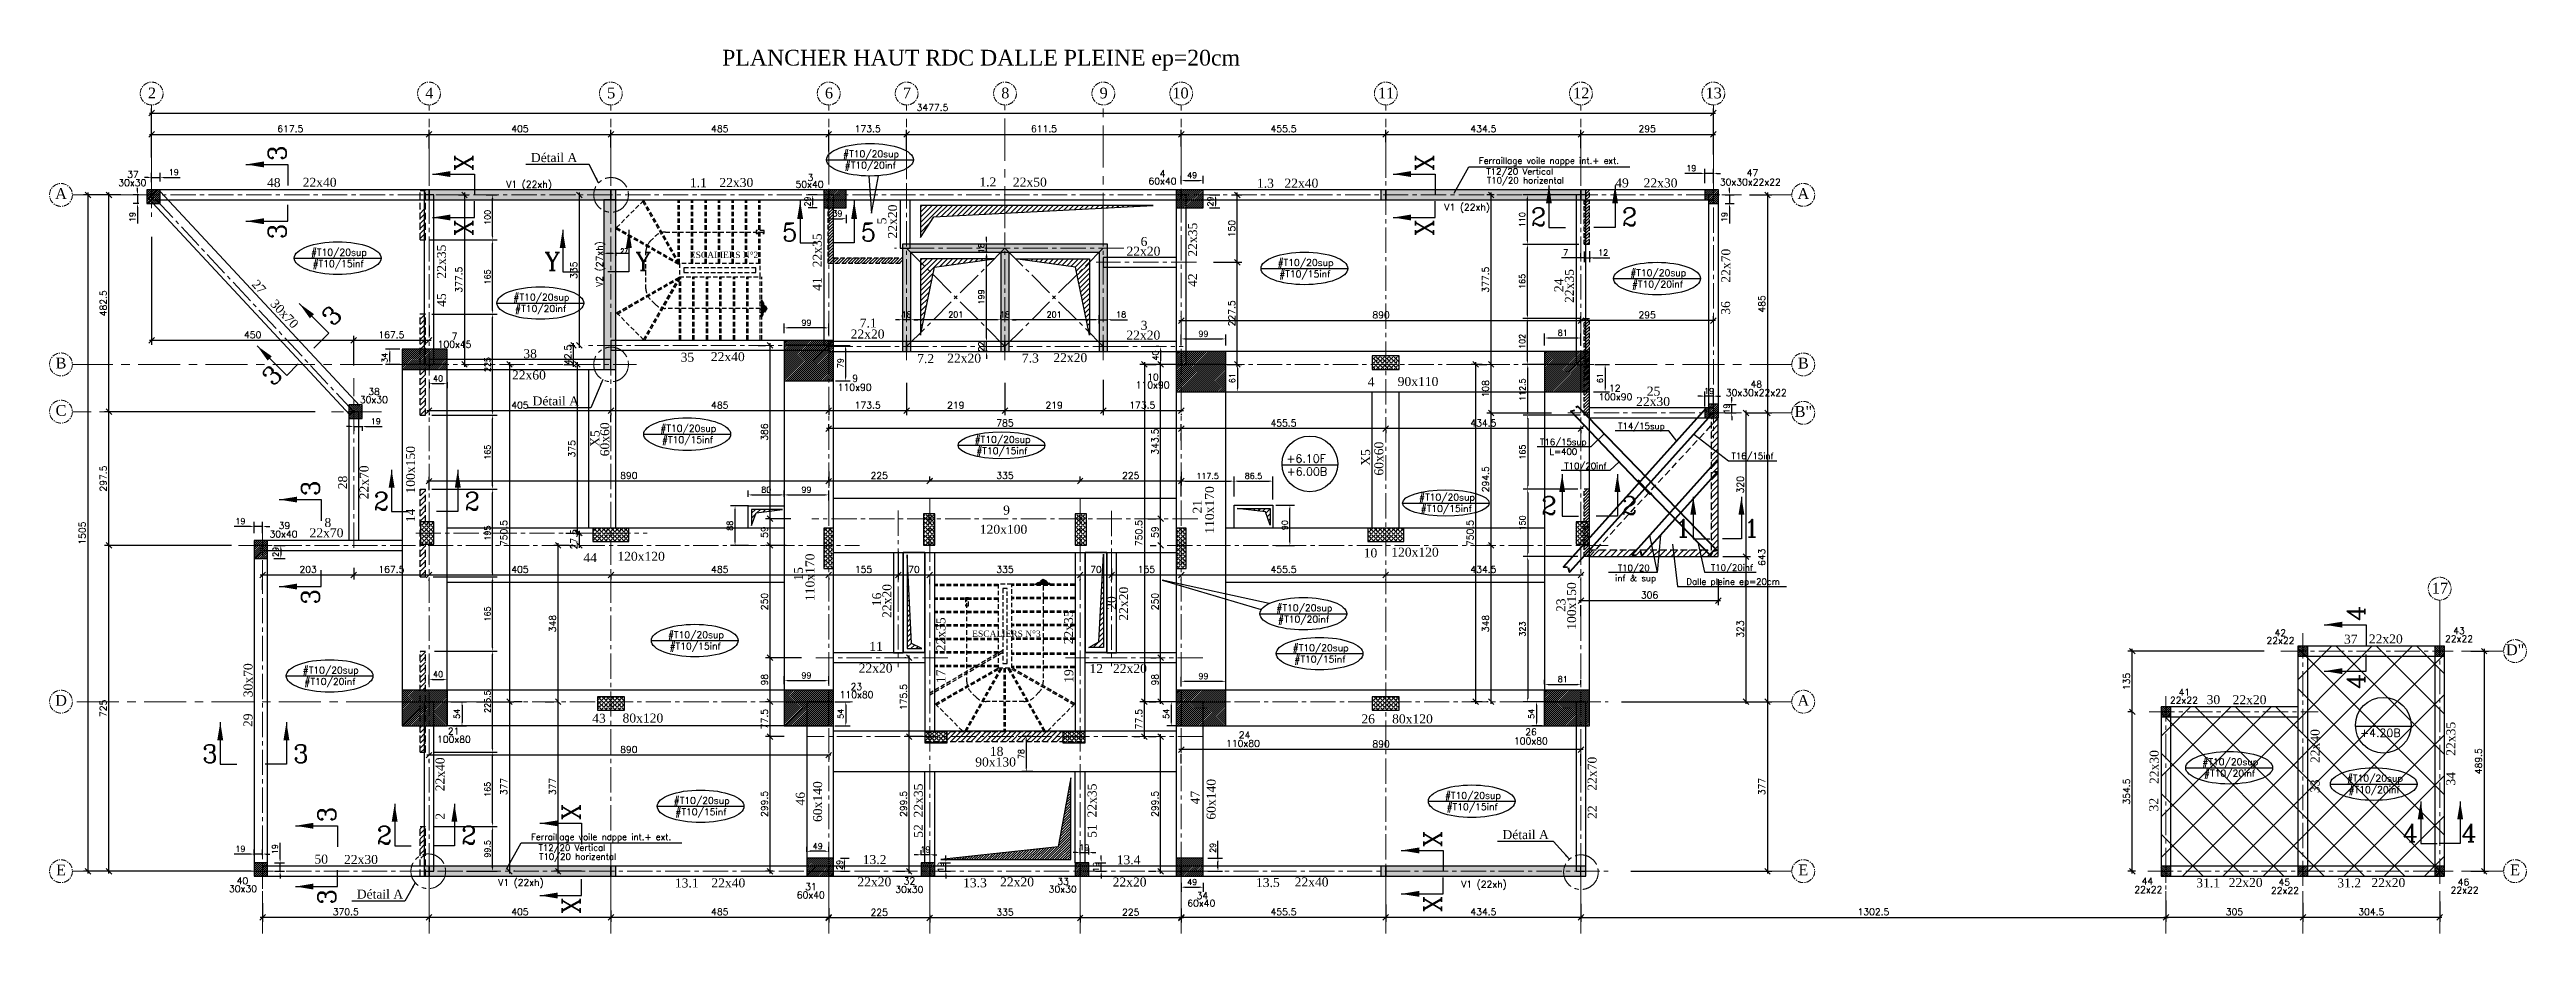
# Model space of a CAD drawing. Header units: millimetres. Extents: x -12479 to 5276, y -30 to 40263.
# Drawn here: x -5581 to -65, y 31730 to 33696 of the extents above; entities that cross this region are included whole.
import ezdxf
from ezdxf.enums import TextEntityAlignment as Align

# ---------------------------------------------------------------- set-up
doc = ezdxf.new("R2010")
doc.units = ezdxf.units.MM
for name, pattern in [('AXES', [2, 1.25, -0.25, 0.25, -0.25]), ('AXES2', [1.125, 0.75, -0.125, 0.125, -0.125]), ('DASHED', [0.75, 0.5, -0.25])]:
    doc.linetypes.add(name, pattern=pattern)
doc.layers.add('ARMATURE', color=6, linetype='Continuous', lineweight=50)
doc.layers.add('COTATIONS', color=1, linetype='Continuous', lineweight=25)
for name, color, linetype in [('armaturedesignation', 1, 'Continuous'), ('AXE REP7RE', 4, 'AXES'), ('AXES', 1, 'AXES2'), ('COFFRAGE', 2, 'Continuous'), ('COTATION', 1, 'Continuous'), ('DESIGNA ACIERS', 3, 'Continuous'), ('escaliers', 1, 'DASHED'), ('GAINES', 2, 'Continuous'), ('HACH', 1, 'Continuous'), ('HACHPOT', 2, 'Continuous'), ('HACHURE', 1, 'Continuous'), ('POTEAU', 2, 'Continuous'), ('POTNAIS', 1, 'Continuous'), ('TITRE', 3, 'Continuous'), ('titre poteaux', 3, 'Continuous'), ('Titre poutre', 3, 'Continuous'), ('voile', 2, 'Continuous')]:
    doc.layers.add(name, color=color, linetype=linetype)
doc.styles.add('ROMANCSABA', font='romanc.shx')
doc.styles.add('ROMANTICSABA', font='romantic.ttf')
doc.styles.add('STANDSABA', font='romans.shx')
doc.dimstyles.new('COUPE', dxfattribs={"dimtxt": 13, "dimasz": 12, "dimexe": 5, "dimexo": 10, "dimgap": 1, "dimtad": 1, "dimdec": 1, "dimlfac": 0.4, "dimdsep": 46, "dimtxsty": 'STANDSABA', "dimcen": 2.5, "dimdle": 5, "dimclrd": 1, "dimclre": 1, "dimclrt": 3, "dimadec": 0, "dimazin": 0, "dimtfac": 1, "dimtdec": 1, "dimtmove": 0, "dimatfit": 3, "dimfxl": 0, "dimtvp": 1, "dimtolj": 1, "dimtzin": 0, "dimarcsym": 0})
doc.dimstyles.new('DETAIL', dxfattribs={"dimtxt": 15, "dimasz": 40, "dimexe": 10, "dimexo": 10, "dimgap": 10, "dimtad": 1, "dimdec": 4, "dimdsep": 46, "dimtxsty": 'STANDSABA', "dimcen": 2.5, "dimdle": 5, "dimclrd": 1, "dimclre": 1, "dimclrt": 3, "dimadec": 0, "dimazin": 0, "dimtfac": 1, "dimtdec": 4, "dimtmove": 0, "dimatfit": 3, "dimfxl": 0, "dimtvp": 1, "dimtolj": 1, "dimtzin": 0, "dimarcsym": 0})
doc.dimstyles.new('GENERALE', dxfattribs={"dimtxt": 15, "dimasz": 12.5, "dimexe": 10, "dimexo": 50, "dimgap": 5, "dimtad": 1, "dimdec": 1, "dimrnd": 0.5, "dimdsep": 46, "dimtxsty": 'ROMANCSABA', "dimblk1": 'OBLIQUE', "dimblk2": 'OBLIQUE', "dimsah": 1, "dimcen": 2.5, "dimdle": 5, "dimclrd": 1, "dimclre": 1, "dimclrt": 3, "dimadec": 0, "dimazin": 0, "dimtfac": 1, "dimtdec": 1, "dimtmove": 0, "dimatfit": 3, "dimldrblk": 'OBLIQUE', "dimfxl": 0, "dimtvp": 1, "dimtolj": 1, "dimtzin": 0, "dimarcsym": 0})
doc.dimstyles.new('NERVURE', dxfattribs={"dimtxt": 10, "dimasz": 6, "dimexe": 5, "dimexo": 10, "dimgap": 1, "dimtad": 1, "dimdec": 1, "dimdsep": 46, "dimtxsty": 'STANDSABA', "dimcen": 2.5, "dimdle": 5, "dimclrd": 1, "dimclre": 1, "dimclrt": 3, "dimadec": 0, "dimazin": 0, "dimtfac": 1, "dimtdec": 1, "dimtmove": 0, "dimatfit": 3, "dimfxl": 0, "dimtvp": 1, "dimtolj": 1, "dimtzin": 0, "dimarcsym": 0})
doc.dimstyles.new('POTEAUX', dxfattribs={"dimtxt": 13, "dimasz": 8, "dimexe": 10, "dimexo": 20, "dimgap": 5, "dimtad": 1, "dimdec": 1, "dimrnd": 0.5, "dimdsep": 46, "dimtxsty": 'STANDSABA', "dimcen": 2.5, "dimdle": 5, "dimclrd": 1, "dimclre": 1, "dimclrt": 3, "dimadec": 0, "dimazin": 0, "dimtfac": 1, "dimtdec": 1, "dimtmove": 0, "dimatfit": 3, "dimfxl": 0, "dimtvp": 1, "dimtolj": 1, "dimtzin": 0, "dimarcsym": 0})
pattern_1 = [(45, (0, 28000), (-5.61266, 5.61266), [])]
pattern_2 = [(45, (10, 0), (-2.24506403, 2.24506403), [])]
pattern_3 = [(45, (1e-05, -50), (-2.24506403, 2.24506403), [])]
pattern_4 = [(45, (0, 0), (-4.9391409, 4.9391409), [5.08, -1.905]), (135, (0, 0), (-4.9391409, -4.9391409), [5.08, -1.905])]
pattern_5 = [(45, (0, 3500), (-5.61266, 5.61266), [])]

msp = doc.modelspace()

# ---------------------------------------------------------------- texts
at = {"layer": 'AXE REP7RE', "style": 'ROMANTICSABA'}
for s, p in [('2', (-5352.57, 33587.67)), ('4', (-4734.99, 33587.67)), ('5', (-4329.99, 33587.67)), ('6', (-3844.99, 33587.67)), ('7', (-3671.49, 33587.67)), ('8', (-3452.49, 33587.67)), ('9', (-3233.49, 33587.67)), ('10', (-3062.32, 33587.67)), ('11', (-2604.47, 33587.67)), ('12', (-2169.98, 33587.67)), ('13', (-1875.11, 33587.67)), ('A', (-5555.11, 33363.75)), ('A', (-1675.49, 33363.86)), ('B', (-5555.11, 32986.66)), ('B', (-1675.49, 32986.61, 0.38)), ('C', (-5555.11, 32881.4)), ('B"', (-1675.49, 32878.86)), ('17', (-257.86, 32485.98)), ('D"', (-90.63, 32348.77, 0.38)), ('D', (-5555.11, 32236.16)), ('A', (-1675.49, 32236.11)), ('E', (-5555.11, 31858.91)), ('E', (-1675.49, 31859.02)), ('E', (-90.63, 31859.02))]:
    msp.add_text(s, height=24, dxfattribs=at).set_placement(p, align=Align.CENTER)
at = {"layer": 'COFFRAGE', "color": 3, "style": 'ROMANCSABA'}
for s, rotation, p in [('3', 90, (-5053.48, 33465.69)), ('X', 90, (-4638.13, 33444.22)), ('X', 90, (-2498.9, 33444.22)), ('X', 90, (-4638.13, 33299.63)), ('X', 90, (-2498.9, 33299.63)), ('3', 90, (-5053.48, 33291.37)), ('3', 45, (-4938.24, 33090.34)), ('3', 45, (-5071.27, 32957.31)), ('3', 90, (-4979.3, 32719.92)), ('3', 90, (-4979.3, 32478.45)), ('4', 90, (-425.43, 32441.59, 0.38)), ('4', 90, (-425.43, 32290.23, 0.38)), ('3', 90, (-4943.07, 31994.07)), ('X', 90, (-4399.27, 31999.56)), ('X', 90, (-2480.88, 31939.22)), ('3', 90, (-4943.07, 31810.88)), ('X', 90, (-4399.27, 31790.95)), ('X', 90, (-2480.88, 31794.63))]:
    msp.add_text(s, height=40, rotation=rotation, dxfattribs=at).set_placement(p, align=Align.CENTER)
for s, p in [('2', (-2264.99, 33303.87)), ('2', (-2062.51, 33303.87)), ('5', (-3932.27, 33269.67)), ('5', (-3756.88, 33269.67)), ('Y', (-4461.04, 33205.01, -0.1)), ('Y', (-4258.48, 33205.01, -0.1)), ('2', (-4841.89, 32671.49)), ('2', (-4639.4, 32671.49)), ('2', (-2241.77, 32661.59)), ('2', (-2062.95, 32661.59)), ('1', (-1943.54, 32611.05, -0.41)), ('1', (-1790.6, 32611.05, -0.41)), ('3', (-5223.5, 32109.56)), ('3', (-5021.01, 32109.56)), ('2', (-4835.1, 31928.19)), ('2', (-4646.98, 31928.19)), ('4', (-323.85, 31933.38)), ('4', (-193.07, 31933.38))]:
    msp.add_text(s, height=40, dxfattribs=at).set_placement(p, align=Align.CENTER)
for s, p in [('+6.10F', (-2826.43, 32777.09, 0)), ('+6.00B', (-2826.04, 32748.36, 0)), ('+4.20B', (-435.85, 32166.84, 0))]:
    msp.add_text(s, height=18, dxfattribs=at).set_placement(p)
at = {"layer": 'DESIGNA ACIERS'}
for s, height, style, p in [('Détail A', 20, 'ROMANTICSABA', (-4457.22, 33445.97)), ('Ferraillage voile nappe int.+ ext.', 14, 'STANDSABA', (-2241.95, 33442)), ('T12/20 Vertical', 14, 'STANDSABA', (-2306.86, 33418.03)), ('T10/20 horizental', 14, 'STANDSABA', (-2294.21, 33398.16)), ('Détail A', 20, 'ROMANTICSABA', (-4453.43, 32904.44)), ('T16/15sup', 14, 'STANDSABA', (-2209.81, 32816.17, 0.41)), ('T14/15sup', 14, 'STANDSABA', (-2035.91, 32851.44)), ('L=400', 14, 'STANDSABA', (-2209.81, 32794.85, 0.41)), ('T10/20inf', 14, 'STANDSABA', (-2160.48, 32762.94, 0.41)), ('T16/15inf', 14, 'STANDSABA', (-1788.41, 32785.11)), ('T10/20', 14, 'STANDSABA', (-2053.09, 32535.96)), ('T10/20inf', 14, 'STANDSABA', (-1834.18, 32536.78, 0.41)), ('inf & sup ', 14, 'STANDSABA', (-2044.08, 32513.23)), ('Dalle pleine ep=20cm', 14, 'STANDSABA', (-1831.91, 32505.37)), ('Ferraillage voile nappe int.+ ext.', 14, 'STANDSABA', (-4352.44, 31937.42)), ('Détail A', 20, 'ROMANTICSABA', (-2293.86, 31939.45, -0.03)), ('T12/20 Vertical', 14, 'STANDSABA', (-4417.35, 31913.44)), ('T10/20 horizental', 14, 'STANDSABA', (-4404.7, 31893.57)), ('Détail A', 20, 'ROMANTICSABA', (-4844.95, 31807.1))]:
    msp.add_text(s, height=height, dxfattribs=dict(at, style=style)).set_placement(p, align=Align.CENTER)
at = {"layer": 'DESIGNA ACIERS', "color": 3, "style": 'ROMANCSABA'}
for s, p in [('#T10/20sup', (-3751.39, 33471.69)), ('#T10/20inf', (-3752.81, 33446.42)), ('#T10/20sup', (-4936.42, 33252.7)), ('#T10/15inf', (-4937.84, 33227.43)), ('#T10/20sup', (-2783.93, 33229.79)), ('#T10/15inf', (-2785.35, 33204.52)), ('#T10/20sup', (-1998.68, 33207.18)), ('#T10/20sup', (-4485.42, 33152.84)), ('#T10/20inf', (-2000.11, 33181.91)), ('#T10/20inf', (-4486.85, 33127.56)), ('#T10/20sup', (-4158.37, 32860.96)), ('#T10/15inf', (-4159.79, 32835.69)), ('#T10/20sup', (-3458.48, 32836.29)), ('#T10/15inf', (-3459.9, 32811.02)), ('#T10/20sup', (-2468.96, 32707.7)), ('#T10/15inf', (-2470.39, 32682.43)), ('#T10/20sup', (-2786.53, 32461.59)), ('#T10/20inf', (-2787.96, 32436.32)), ('#T10/20sup', (-4141.41, 32401.68)), ('#T10/15inf', (-4142.83, 32376.41)), ('#T10/20sup', (-2750.27, 32372.64)), ('#T10/20sup', (-4954.65, 32322.99)), ('#T10/15inf', (-2751.69, 32347.37)), ('#T10/20inf', (-4956.08, 32297.71)), ('#T10/20sup', (-724.76, 32118.77)), ('#T10/20sup', (-2411.26, 32044.16)), ('#T10/20inf', (-726.19, 32093.5)), ('#T10/20sup', (-402.83, 32082.32)), ('#T10/20inf', (-404.25, 32057.05)), ('#T10/20sup', (-4128.55, 32032.92)), ('#T10/15inf', (-4129.98, 32007.65)), ('#T10/15inf', (-2412.68, 32018.89))]:
    msp.add_text(s, height=15, dxfattribs=at).set_placement(p, align=Align.TOP_CENTER)
at = {"layer": 'TITRE', "style": 'ROMANTICSABA'}
for s, height, p in [('PLANCHER HAUT RDC DALLE PLEINE ep=20cm', 35, (-4082.93, 33660.74)), ('ESCALIERS N°2', 14, (-4154.92, 33232.48, -0.19)), ('ESCALIERS N°3', 14, (-3526.19, 32389.53, -0.34))]:
    msp.add_text(s, height=height, dxfattribs=at).set_placement(p)
at = {"layer": 'titre poteaux', "style": 'ROMANCSABA'}
for s, p in [('37', (-5394.98, 33410.98)), ('4', (-3102.03, 33412.72)), ('47', (-1788.75, 33414.77)), ('3', (-3886.5, 33403.95, 0.26)), ('7', (-4678.79, 33050.76)), ('38', (-4857.97, 32927.75)), ('9', (-3786.78, 32957.28)), ('10', (-3123.57, 32960.06, -0.1)), ('12', (-2095.36, 32935.38)), ('48', (-1780.23, 32944.23)), ('39', (-5057.69, 32629.56)), ('42', (-613.54, 32391.16)), ('43', (-215.67, 32395.69)), ('23', (-3784.13, 32271.14)), ('41', (-827.27, 32258.72)), ('21', (-4680.81, 32172.28, -0.83)), ('24', (-2919.69, 32163.71)), ('26', (-2281.84, 32170.48)), ('40', (-5151.15, 31839.22)), ('31', (-3885.26, 31826.08)), ('32', (-3665.85, 31838.75)), ('33', (-3323.87, 31837.81, -0.57)), ('44', (-909.29, 31838.63)), ('45', (-604.41, 31836.15)), ('46', (-205.41, 31836.42)), ('34', (-3013.73, 31806.15, -0.36))]:
    msp.add_text(s, height=15, dxfattribs=at).set_placement(p, align=Align.CENTER)
for s, p in [('30x30', (-5396.3, 33407.55)), ('V1 (22xh)', (-4512.95, 33404)), ('50x40', (-3888.36, 33403.83, 0.26)), ('60x40', (-3102.4, 33411.15)), ('30x30x22x22', (-1793.53, 33408.95)), ('V1 (22xh)', (-2424.12, 33353.24)), ('100x45', (-4678.83, 33047.97)), ('110x90', (-3787.8, 32952.15)), ('110x90', (-3124.32, 32957.47, -0.1)), ('100x90', (-2093.92, 32931.06)), ('30x30x22x22', (-1780.23, 32940.4)), ('30x30', (-4858.43, 32924.83)), ('30x40', (-5059.65, 32625.7)), ('22x22', (-613.01, 32388.75)), ('22x22', (-215.38, 32392.77)), ('110x80', (-3783.65, 32268.43)), ('22x22', (-828.05, 32255.92)), ('100x80', (-4680.19, 32169.07, -0.41)), ('110x80', (-2923.18, 32159.97)), ('100x80', (-2282.17, 32165.27)), ('30x30', (-5149.82, 31836.52)), ('V1 (22xh)', (-4531.09, 31850.61)), ('30x30', (-3666.17, 31834.92)), ('30x30', (-3324.63, 31835.41, -0.57)), ('V1 (22xh)', (-2386.68, 31846.54, -0.03)), ('22x22', (-907.26, 31834.4)), ('22x22', (-603.02, 31832.66)), ('22x22', (-203.04, 31833.57)), ('60x40', (-3885.57, 31822.57)), ('60x40', (-3015.95, 31804.32, -0.36))]:
    msp.add_text(s, height=15, dxfattribs=at).set_placement(p, align=Align.TOP_CENTER)
msp.add_text('V2 (27xh)', height=15, rotation=90, dxfattribs=at).set_placement((-4363.74, 33218.93), align=Align.TOP_CENTER)
at = {"layer": 'Titre poutre', "style": 'ROMANTICSABA'}
for s, rotation, p in [('48', 360, (-5081.28, 33390.27)), ('22x40', 360, (-4979.24, 33390.94)), ('49', 0.00004, (-2079.26, 33389.62)), ('22x30', 0.00004, (-1993.45, 33389.56)), ('5', 90, (-3717.39, 33315.02)), ('22x20', 90, (-3693.53, 33313.69)), ('22x35', 90, (-4697.98, 33224.53)), ('22x35', 90, (-3861.14, 33249.44)), ('22x20', 359.99852, (-3144.85, 33237.71)), ('6', 359.99852, (-3143.61, 33259.28)), ('22x35', 90.00003, (-3025.35, 33273.24)), ('22x35', 89.99998, (-2186.47, 33170.15)), ('22x70', 89.99998, (-1838.02, 33215.28)), ('27', 313.00096, (-5121.65, 33161.75)), ('45', 90, (-4697.75, 33138.9)), ('41', 90, (-3861.54, 33174.61)), ('42', 90.00003, (-3025.42, 33183.24)), ('24', 89.99998, (-2209.9, 33171.7)), ('30x70', 313.00096, (-5064.72, 33101.55)), ('3', 0.00003, (-3143.39, 33072.72)), ('36', 89.99998, (-1838.57, 33121.37)), ('22x20', 0.00003, (-3145.08, 33051.01)), ('35', 359.99998, (-4160.32, 33001.59)), ('22x40', 359.99998, (-4070.43, 33002.99)), ('4', 0.00001, (-2638.11, 32947.18)), ('90x110', 0.00001, (-2533.42, 32947.72)), ('25', 0.00003, (-2008.91, 32926.22)), ('22x30', 0.00003, (-2010.03, 32903.28)), ('X5', 90.00002, (-4356.1, 32830.76, 0.15)), ('60x60', 90.00002, (-4334.34, 32828.99, 0.15)), ('60x60', 90.00002, (-2610.66, 32786.07, 0.15)), ('22x70', 89.99999, (-4870.39, 32733.25)), ('100x150', 90.00002, (-4766.92, 32761.32)), ('X5', 90.00002, (-2640.2, 32788.67, 0.15)), ('28', 89.99999, (-4917.97, 32733.02)), ('110x170', 90.00002, (-2987.66, 32671.85, 0.15)), ('8', 359.99998, (-4960.95, 32633.97)), ('14', 90.00002, (-4766.81, 32659.74)), ('21', 90.00002, (-3015.01, 32679.15)), ('22x70', 359.99998, (-4963.88, 32611.13)), ('44', 0.00002, (-4376.8, 32555.72)), ('120x120', 0.00002, (-4263.43, 32558.73)), ('15', 90.00005, (-3903.08, 32529.63)), ('110x170', 90.00005, (-3877.4, 32522.07)), ('10', 359.99998, (-2639.26, 32566.3)), ('120x120', 359.99998, (-2540.16, 32568.11)), ('16', 90, (-3728.95, 32472.82)), ('22x20', 90, (-3705.97, 32469.26)), ('22x20', 90, (-3179.09, 32463.28)), ('100x150', 89.99998, (-2181.54, 32458.15)), ('22x35', 89.99998, (-3585.82, 32395.11)), ('22x35', 90, (-3301.69, 32410.51, 0.72)), ('20', 90, (-3206.08, 32464.86)), ('23', 89.99998, (-2205.24, 32459.87)), ('11', 359.99999, (-3740.25, 32358.34)), ('37', 0.00537, (-456.54, 32374.33)), ('22x20', 0.00537, (-378.54, 32374.9)), ('30x70', 90, (-5128.63, 32292.98)), ('22x20', 359.99999, (-3741.21, 32310.08)), ('17', 89.99998, (-3585.76, 32301.61)), ('19', 90, (-3301.1, 32302.31)), ('29', 90, (-5128.78, 32203.93)), ('30', 359.99464, (-762.4, 32239.85)), ('22x20', 359.99464, (-681.92, 32239.7)), ('22x40', 90, (-526.03, 32146.47)), ('22x35', 90, (-223.67, 32162.68)), ('22x40', 90, (-4701.15, 32083.59)), ('22x70', 90, (-2135.84, 32084.92)), ('22x30', 90, (-884.26, 32099.78)), ('60x140', 90.00005, (-3860.42, 32022.88)), ('52  22x35', 90.00002, (-3636.1, 32002.75)), ('51  22x35', 90.00002, (-3249.32, 32002.75)), ('47', 90.00002, (-3019.48, 32031.75)), ('60x140', 90.00002, (-2984.13, 32028.07)), ('33', 90, (-526.06, 32057.04)), ('34', 90, (-223.87, 32073.67)), ('2', 90, (-4701.01, 31990.15)), ('46', 90.00005, (-3898.9, 32029.25)), ('22', 90, (-2135.53, 31999.4)), ('32', 90, (-885.16, 32016.12)), ('50', 360, (-4975.69, 31884.9)), ('22x30', 360, (-4887.18, 31884.18)), ('13.2', 0, (-3743.53, 31883.99)), ('13.4', 360, (-3177.86, 31883.52)), ('22x20', 0, (-3744.05, 31834.46)), ('22x20', 360, (-3175.73, 31833.99)), ('31.1', 359.99464, (-774.15, 31832.06)), ('22x20', 359.99464, (-690.56, 31832.95)), ('31.2', 0.00537, (-460.02, 31832.01)), ('22x20', 0.00537, (-372.89, 31832.76))]:
    msp.add_text(s, height=20, rotation=rotation, dxfattribs=at).set_placement(p, align=Align.CENTER)
for s, p in [('1.1', (-4135.9, 33390.06)), ('22x30', (-4051.37, 33390.54)), ('1.2', (-3491.27, 33391.67)), ('22x50', (-3397.79, 33391.38)), ('1.3', (-2873.22, 33388.93)), ('22x40', (-2793.13, 33389.04)), ('7.1', (-3757.71, 33077.89)), ('22x20', (-3759.13, 33053.39)), ('22x60', (-4513.24, 32962.2)), ('38', (-4510.56, 33009.54)), ('7.2', (-3629.82, 32998.67)), ('22x20', (-3544.14, 32999.58)), ('7.3', (-3396.59, 32999.93)), ('22x20', (-3307.76, 33000.81)), ('9', (-3449.67, 32661.61)), ('120x100', (-3456.41, 32618.8)), ('12', (-3249.91, 32308.98)), ('22x20', (-3174.91, 32309.26)), ('43', (-4357.24, 32198.3)), ('80x120', (-4259.4, 32198.83)), ('26', (-2644.45, 32197)), ('80x120', (-2545.81, 32197.03)), ('90x130', (-3474.06, 32101.09)), ('18', (-3471.74, 32124.72)), ('13.1', (-4161.8, 31831.81)), ('22x40', (-4069.22, 31832.2)), ('13.3', (-3520.01, 31832.25)), ('22x20', (-3426.27, 31834.32)), ('13.5', (-2867.78, 31832.81)), ('22x40', (-2770.47, 31834.09))]:
    msp.add_text(s, height=20, dxfattribs=at).set_placement(p, align=Align.CENTER)

# ---------------------------------------------------------------- blocks, each defined once
blk = doc.blocks.new('_Oblique')
at = {"color": 0, "linetype": 'ByBlock', "lineweight": -2}
blk.add_line((-0.5, -0.5), (0.5, 0.5), dxfattribs=at)
blk = doc.blocks.new('*D2')
at = {"layer": 'COTATIONS', "color": 1, "linetype": 'ByBlock', "lineweight": -2}
for p, q in [((-5358.3, 33507.6), (-4730.7, 33507.6)), ((-5353.3, 33456.5), (-5353.3, 33517.6)), ((-4735.7, 33476.5), (-4735.7, 33517.6))]:
    blk.add_line(p, q, dxfattribs=at)
at = {"layer": 'Defpoints', "color": 0, "linetype": 'ByBlock'}
for p in [(-4735.7, 33507.6), (-4735.7, 33426.5, -0.3), (-5353.3, 33406.5)]:
    blk.add_point(p, dxfattribs=at)
at = {"layer": 'COTATIONS', "color": 1, "linetype": 'ByBlock', "lineweight": -2, "xscale": 12.5, "yscale": 12.5, "zscale": 12.5, "rotation": 180}
blk.add_blockref('_Oblique', (-5353.3, 33507.6), dxfattribs=at)
at = {"layer": 'COTATIONS', "color": 1, "linetype": 'ByBlock', "lineweight": -2, "xscale": 12.5, "yscale": 12.5, "zscale": 12.5}
blk.add_blockref('_Oblique', (-4735.7, 33507.6), dxfattribs=at)
at = {"layer": 'COTATIONS', "color": 3, "linetype": 'ByBlock', "insert": (-5044.5, 33520.1), "char_height": 15, "attachment_point": 5, "style": 'ROMANCSABA'}
blk.add_mtext('\\A1;617.5', dxfattribs=at)
blk = doc.blocks.new('*D3')
at = {"layer": 'COTATIONS', "color": 1, "linetype": 'ByBlock', "lineweight": -2}
for p, q in [((-4740.7, 33507.6), (-4325.7, 33507.6)), ((-4735.7, 33476.5), (-4735.7, 33517.6)), ((-4330.7, 33478.7), (-4330.7, 33517.6))]:
    blk.add_line(p, q, dxfattribs=at)
at = {"layer": 'Defpoints', "color": 0, "linetype": 'ByBlock'}
for p in [(-4330.7, 33507.6), (-4735.7, 33426.5, -0.3), (-4330.7, 33428.7, -0.7)]:
    blk.add_point(p, dxfattribs=at)
at = {"layer": 'COTATIONS', "color": 1, "linetype": 'ByBlock', "lineweight": -2, "xscale": 12.5, "yscale": 12.5, "zscale": 12.5, "rotation": 180}
blk.add_blockref('_Oblique', (-4735.7, 33507.6), dxfattribs=at)
at = {"layer": 'COTATIONS', "color": 1, "linetype": 'ByBlock', "lineweight": -2, "xscale": 12.5, "yscale": 12.5, "zscale": 12.5}
blk.add_blockref('_Oblique', (-4330.7, 33507.6), dxfattribs=at)
at = {"layer": 'COTATIONS', "color": 3, "linetype": 'ByBlock', "insert": (-4533.2, 33520.1), "char_height": 15, "attachment_point": 5, "style": 'ROMANCSABA'}
blk.add_mtext('\\A1;405', dxfattribs=at)
blk = doc.blocks.new('*D4')
at = {"layer": 'COTATIONS', "color": 1, "linetype": 'ByBlock', "lineweight": -2}
for p, q in [((-4335.7, 33507.6), (-3840.7, 33507.6)), ((-4330.7, 33478.7), (-4330.7, 33517.6)), ((-3845.7, 33469.3), (-3845.7, 33517.6))]:
    blk.add_line(p, q, dxfattribs=at)
at = {"layer": 'Defpoints', "color": 0, "linetype": 'ByBlock'}
for p in [(-3845.7, 33507.6), (-4330.7, 33428.7, -0.7), (-3845.7, 33419.3, -0.3)]:
    blk.add_point(p, dxfattribs=at)
at = {"layer": 'COTATIONS', "color": 1, "linetype": 'ByBlock', "lineweight": -2, "xscale": 12.5, "yscale": 12.5, "zscale": 12.5, "rotation": 180}
blk.add_blockref('_Oblique', (-4330.7, 33507.6), dxfattribs=at)
at = {"layer": 'COTATIONS', "color": 1, "linetype": 'ByBlock', "lineweight": -2, "xscale": 12.5, "yscale": 12.5, "zscale": 12.5}
blk.add_blockref('_Oblique', (-3845.7, 33507.6), dxfattribs=at)
at = {"layer": 'COTATIONS', "color": 3, "linetype": 'ByBlock', "insert": (-4088.2, 33520.1), "char_height": 15, "attachment_point": 5, "style": 'ROMANCSABA'}
blk.add_mtext('\\A1;485', dxfattribs=at)
blk = doc.blocks.new('*D5')
at = {"layer": 'COTATIONS', "color": 1, "linetype": 'ByBlock', "lineweight": -2}
for p, q in [((-3850.7, 33507.6), (-3667.2, 33507.6)), ((-3845.7, 33469.3), (-3845.7, 33517.6)), ((-3672.2, 33474.2), (-3672.2, 33517.6))]:
    blk.add_line(p, q, dxfattribs=at)
at = {"layer": 'Defpoints', "color": 0, "linetype": 'ByBlock'}
for p in [(-3672.2, 33507.6), (-3672.2, 33424.2), (-3845.7, 33419.3, -0.3)]:
    blk.add_point(p, dxfattribs=at)
at = {"layer": 'COTATIONS', "color": 1, "linetype": 'ByBlock', "lineweight": -2, "xscale": 12.5, "yscale": 12.5, "zscale": 12.5, "rotation": 180}
blk.add_blockref('_Oblique', (-3845.7, 33507.6), dxfattribs=at)
at = {"layer": 'COTATIONS', "color": 1, "linetype": 'ByBlock', "lineweight": -2, "xscale": 12.5, "yscale": 12.5, "zscale": 12.5}
blk.add_blockref('_Oblique', (-3672.2, 33507.6), dxfattribs=at)
at = {"layer": 'COTATIONS', "color": 3, "linetype": 'ByBlock', "insert": (-3758.9, 33520.1), "char_height": 15, "attachment_point": 5, "style": 'ROMANCSABA'}
blk.add_mtext('\\A1;173.5', dxfattribs=at)
blk = doc.blocks.new('*D6')
at = {"layer": 'COTATIONS', "color": 1, "linetype": 'ByBlock', "lineweight": -2}
for p, q in [((-3677.2, 33507.6), (-3055.7, 33507.6)), ((-3672.2, 33474.2), (-3672.2, 33517.6)), ((-3060.7, 33480.6), (-3060.7, 33517.6))]:
    blk.add_line(p, q, dxfattribs=at)
at = {"layer": 'Defpoints', "color": 0, "linetype": 'ByBlock'}
for p in [(-3060.7, 33507.6), (-3672.2, 33424.2), (-3060.7, 33430.6, -0.3)]:
    blk.add_point(p, dxfattribs=at)
at = {"layer": 'COTATIONS', "color": 1, "linetype": 'ByBlock', "lineweight": -2, "xscale": 12.5, "yscale": 12.5, "zscale": 12.5, "rotation": 180}
blk.add_blockref('_Oblique', (-3672.2, 33507.6), dxfattribs=at)
at = {"layer": 'COTATIONS', "color": 1, "linetype": 'ByBlock', "lineweight": -2, "xscale": 12.5, "yscale": 12.5, "zscale": 12.5}
blk.add_blockref('_Oblique', (-3060.7, 33507.6), dxfattribs=at)
at = {"layer": 'COTATIONS', "color": 3, "linetype": 'ByBlock', "insert": (-3366.4, 33520.1), "char_height": 15, "attachment_point": 5, "style": 'ROMANCSABA'}
blk.add_mtext('\\A1;611.5', dxfattribs=at)
blk = doc.blocks.new('*D7')
at = {"layer": 'COTATIONS', "color": 1, "linetype": 'ByBlock', "lineweight": -2}
for p, q in [((-3065.7, 33507.6), (-2600.2, 33507.6)), ((-3060.7, 33480.6), (-3060.7, 33517.6)), ((-2605.2, 33490.3), (-2605.2, 33517.6))]:
    blk.add_line(p, q, dxfattribs=at)
at = {"layer": 'Defpoints', "color": 0, "linetype": 'ByBlock'}
for p in [(-2605.2, 33507.6), (-3060.7, 33430.6, -0.3), (-2605.2, 33440.3, 0.7)]:
    blk.add_point(p, dxfattribs=at)
at = {"layer": 'COTATIONS', "color": 1, "linetype": 'ByBlock', "lineweight": -2, "xscale": 12.5, "yscale": 12.5, "zscale": 12.5, "rotation": 180}
blk.add_blockref('_Oblique', (-3060.7, 33507.6), dxfattribs=at)
at = {"layer": 'COTATIONS', "color": 1, "linetype": 'ByBlock', "lineweight": -2, "xscale": 12.5, "yscale": 12.5, "zscale": 12.5}
blk.add_blockref('_Oblique', (-2605.2, 33507.6), dxfattribs=at)
at = {"layer": 'COTATIONS', "color": 3, "linetype": 'ByBlock', "insert": (-2832.9, 33520.1), "char_height": 15, "attachment_point": 5, "style": 'ROMANCSABA'}
blk.add_mtext('\\A1;455.5', dxfattribs=at)
blk = doc.blocks.new('*D8')
at = {"layer": 'COTATIONS', "color": 1, "linetype": 'ByBlock', "lineweight": -2}
for p, q in [((-2610.2, 33507.6), (-2165.7, 33507.6)), ((-2605.2, 33490.3), (-2605.2, 33517.6)), ((-2170.7, 33477.2), (-2170.7, 33517.6))]:
    blk.add_line(p, q, dxfattribs=at)
at = {"layer": 'Defpoints', "color": 0, "linetype": 'ByBlock'}
for p in [(-2170.7, 33507.6), (-2605.2, 33440.3, 0.7), (-2170.7, 33427.2, 0.4)]:
    blk.add_point(p, dxfattribs=at)
at = {"layer": 'COTATIONS', "color": 1, "linetype": 'ByBlock', "lineweight": -2, "xscale": 12.5, "yscale": 12.5, "zscale": 12.5, "rotation": 180}
blk.add_blockref('_Oblique', (-2605.2, 33507.6), dxfattribs=at)
at = {"layer": 'COTATIONS', "color": 1, "linetype": 'ByBlock', "lineweight": -2, "xscale": 12.5, "yscale": 12.5, "zscale": 12.5}
blk.add_blockref('_Oblique', (-2170.7, 33507.6), dxfattribs=at)
at = {"layer": 'COTATIONS', "color": 3, "linetype": 'ByBlock', "insert": (-2387.9, 33520.1), "char_height": 15, "attachment_point": 5, "style": 'ROMANCSABA'}
blk.add_mtext('\\A1;434.5', dxfattribs=at)
blk = doc.blocks.new('*D9')
at = {"layer": 'COTATIONS', "color": 1, "linetype": 'ByBlock', "lineweight": -2}
for p, q in [((-2175.7, 33507.6), (-1870.8, 33507.6)), ((-2170.7, 33477.2), (-2170.7, 33517.6)), ((-1875.8, 33479.5), (-1875.8, 33517.6))]:
    blk.add_line(p, q, dxfattribs=at)
at = {"layer": 'Defpoints', "color": 0, "linetype": 'ByBlock'}
for p in [(-1875.8, 33507.6), (-2170.7, 33427.2, 0.4), (-1875.8, 33429.5)]:
    blk.add_point(p, dxfattribs=at)
at = {"layer": 'COTATIONS', "color": 1, "linetype": 'ByBlock', "lineweight": -2, "xscale": 12.5, "yscale": 12.5, "zscale": 12.5, "rotation": 180}
blk.add_blockref('_Oblique', (-2170.7, 33507.6), dxfattribs=at)
at = {"layer": 'COTATIONS', "color": 1, "linetype": 'ByBlock', "lineweight": -2, "xscale": 12.5, "yscale": 12.5, "zscale": 12.5}
blk.add_blockref('_Oblique', (-1875.8, 33507.6), dxfattribs=at)
at = {"layer": 'COTATIONS', "color": 3, "linetype": 'ByBlock', "insert": (-2023.2, 33520.1), "char_height": 15, "attachment_point": 5, "style": 'ROMANCSABA'}
blk.add_mtext('\\A1;295', dxfattribs=at)
blk = doc.blocks.new('*D10')
at = {"layer": 'COTATIONS', "color": 1, "linetype": 'ByBlock', "lineweight": -2}
for p, q in [((-5358.3, 33554.9), (-1870.8, 33554.9)), ((-5353.3, 33462.5), (-5353.3, 33564.9)), ((-1875.8, 33462.5), (-1875.8, 33564.9))]:
    blk.add_line(p, q, dxfattribs=at)
at = {"layer": 'Defpoints', "color": 0, "linetype": 'ByBlock'}
for p in [(-1875.8, 33554.9), (-5353.3, 33412.5), (-1875.8, 33412.5)]:
    blk.add_point(p, dxfattribs=at)
at = {"layer": 'COTATIONS', "color": 1, "linetype": 'ByBlock', "lineweight": -2, "xscale": 12.5, "yscale": 12.5, "zscale": 12.5, "rotation": 180}
blk.add_blockref('_Oblique', (-5353.3, 33554.9), dxfattribs=at)
at = {"layer": 'COTATIONS', "color": 1, "linetype": 'ByBlock', "lineweight": -2, "xscale": 12.5, "yscale": 12.5, "zscale": 12.5}
blk.add_blockref('_Oblique', (-1875.8, 33554.9), dxfattribs=at)
at = {"layer": 'COTATIONS', "color": 3, "linetype": 'ByBlock', "insert": (-3614.5, 33567.4), "char_height": 15, "attachment_point": 5, "style": 'ROMANCSABA'}
blk.add_mtext('\\A1;3477.5', dxfattribs=at)
blk = doc.blocks.new('*D11')
at = {"layer": 'COTATIONS', "color": 1, "linetype": 'ByBlock', "lineweight": -2}
for p, q in [((-1795.1, 33372.9), (-1745.3, 33372.9)), ((-1755.3, 33377.9), (-1755.3, 32882.9)), ((-1795.1, 32887.9), (-1745.3, 32887.9))]:
    blk.add_line(p, q, dxfattribs=at)
at = {"layer": 'Defpoints', "color": 0, "linetype": 'ByBlock'}
for p in [(-1845.1, 33372.9), (-1845.1, 32887.9), (-1755.3, 32887.9)]:
    blk.add_point(p, dxfattribs=at)
at = {"layer": 'COTATIONS', "color": 1, "linetype": 'ByBlock', "lineweight": -2, "xscale": 12.5, "yscale": 12.5, "zscale": 12.5}
for p, rotation in [((-1755.3, 33372.9), 90), ((-1755.3, 32887.9), 270)]:
    blk.add_blockref('_Oblique', p, dxfattribs=dict(at, rotation=rotation))
at = {"layer": 'COTATIONS', "color": 3, "linetype": 'ByBlock', "insert": (-1767.8, 33130.4), "char_height": 15, "attachment_point": 5, "rotation": 90, "style": 'ROMANCSABA'}
blk.add_mtext('\\A1;485', dxfattribs=at)
blk = doc.blocks.new('*D12')
at = {"layer": 'COTATIONS', "color": 1, "linetype": 'ByBlock', "lineweight": -2}
for p, q in [((-1795.1, 32887.9), (-1745.3, 32887.9)), ((-1755.3, 32892.9), (-1755.3, 32240.2)), ((-2059.8, 32245.2), (-1745.3, 32245.2))]:
    blk.add_line(p, q, dxfattribs=at)
at = {"layer": 'Defpoints', "color": 0, "linetype": 'ByBlock'}
for p in [(-1845.1, 32887.9), (-2109.8, 32245.2, 0.4), (-1755.3, 32245.2)]:
    blk.add_point(p, dxfattribs=at)
at = {"layer": 'COTATIONS', "color": 1, "linetype": 'ByBlock', "lineweight": -2, "xscale": 12.5, "yscale": 12.5, "zscale": 12.5}
for p, rotation in [((-1755.3, 32887.9), 90), ((-1755.3, 32245.2), 270)]:
    blk.add_blockref('_Oblique', p, dxfattribs=dict(at, rotation=rotation))
at = {"layer": 'COTATIONS', "color": 3, "linetype": 'ByBlock', "insert": (-1767.8, 32566.6), "char_height": 15, "attachment_point": 5, "rotation": 90, "style": 'ROMANCSABA'}
blk.add_mtext('\\A1;643', dxfattribs=at)
blk = doc.blocks.new('*D13')
at = {"layer": 'COTATIONS', "color": 1, "linetype": 'ByBlock', "lineweight": -2}
for p, q in [((-2059.8, 32245.2), (-1745.3, 32245.2)), ((-1755.3, 32250.2), (-1755.3, 31862.9)), ((-2059.8, 31867.9), (-1745.3, 31867.9))]:
    blk.add_line(p, q, dxfattribs=at)
at = {"layer": 'Defpoints', "color": 0, "linetype": 'ByBlock'}
for p in [(-2109.8, 32245.2, 0.4), (-2109.8, 31867.9), (-1755.3, 31867.9)]:
    blk.add_point(p, dxfattribs=at)
at = {"layer": 'COTATIONS', "color": 1, "linetype": 'ByBlock', "lineweight": -2, "xscale": 12.5, "yscale": 12.5, "zscale": 12.5}
for p, rotation in [((-1755.3, 32245.2), 90), ((-1755.3, 31867.9), 270)]:
    blk.add_blockref('_Oblique', p, dxfattribs=dict(at, rotation=rotation))
at = {"layer": 'COTATIONS', "color": 3, "linetype": 'ByBlock', "insert": (-1767.8, 32056.6), "char_height": 15, "attachment_point": 5, "rotation": 90, "style": 'ROMANCSABA'}
blk.add_mtext('\\A1;377', dxfattribs=at)
blk = doc.blocks.new('*D14')
at = {"layer": 'COTATIONS', "color": 1, "linetype": 'ByBlock', "lineweight": -2}
for p, q in [((-2370.6, 32240.2), (-2370.6, 32597.9)), ((-2377.6, 32592.9), (-2380.6, 32592.9)), ((-2377.6, 32245.2), (-2380.6, 32245.2))]:
    blk.add_line(p, q, dxfattribs=at)
at = {"layer": 'Defpoints', "color": 0, "linetype": 'ByBlock'}
for p in [(-2370.6, 32592.9), (-2327.6, 32592.9, 0.4), (-2327.6, 32245.2, 0.4)]:
    blk.add_point(p, dxfattribs=at)
at = {"layer": 'COTATIONS', "color": 1, "linetype": 'ByBlock', "lineweight": -2, "xscale": 12.5, "yscale": 12.5, "zscale": 12.5}
for p, rotation in [((-2370.6, 32592.9), 90), ((-2370.6, 32245.2), 270)]:
    blk.add_blockref('_Oblique', p, dxfattribs=dict(at, rotation=rotation))
at = {"layer": 'COTATIONS', "color": 3, "linetype": 'ByBlock', "insert": (-2383.1, 32419.1), "char_height": 15, "attachment_point": 5, "rotation": 90, "style": 'ROMANCSABA'}
blk.add_mtext('\\A1;348', dxfattribs=at)
blk = doc.blocks.new('*D15')
at = {"layer": 'COTATIONS', "color": 1, "linetype": 'ByBlock', "lineweight": -2}
for p, q in [((-2236.2, 32887.4), (-2380.6, 32887.4)), ((-2370.6, 32587.9), (-2370.6, 32892.4)), ((-2369.9, 32592.9), (-2380.6, 32592.9))]:
    blk.add_line(p, q, dxfattribs=at)
at = {"layer": 'Defpoints', "color": 0, "linetype": 'ByBlock'}
for p in [(-2370.6, 32887.4), (-2186.2, 32887.4), (-2319.9, 32592.9, 0.4)]:
    blk.add_point(p, dxfattribs=at)
at = {"layer": 'COTATIONS', "color": 1, "linetype": 'ByBlock', "lineweight": -2, "xscale": 12.5, "yscale": 12.5, "zscale": 12.5}
for p, rotation in [((-2370.6, 32887.4), 90), ((-2370.6, 32592.9), 270)]:
    blk.add_blockref('_Oblique', p, dxfattribs=dict(at, rotation=rotation))
at = {"layer": 'COTATIONS', "color": 3, "linetype": 'ByBlock', "insert": (-2383.1, 32740.2), "char_height": 15, "attachment_point": 5, "rotation": 90, "style": 'ROMANCSABA'}
blk.add_mtext('\\A1;294.5', dxfattribs=at)
blk = doc.blocks.new('*D16')
at = {"layer": 'COTATIONS', "color": 1, "linetype": 'ByBlock', "lineweight": -2}
for p, q in [((-2398.2, 32995.7), (-2380.6, 32995.7)), ((-2370.6, 32882.4), (-2370.6, 33000.7)), ((-2236.2, 32887.4), (-2380.6, 32887.4))]:
    blk.add_line(p, q, dxfattribs=at)
at = {"layer": 'Defpoints', "color": 0, "linetype": 'ByBlock'}
for p in [(-2370.6, 32995.7), (-2348.2, 32995.7, 0.4), (-2186.2, 32887.4)]:
    blk.add_point(p, dxfattribs=at)
at = {"layer": 'COTATIONS', "color": 1, "linetype": 'ByBlock', "lineweight": -2, "xscale": 12.5, "yscale": 12.5, "zscale": 12.5}
for p, rotation in [((-2370.6, 32995.7), 90), ((-2370.6, 32887.4), 270)]:
    blk.add_blockref('_Oblique', p, dxfattribs=dict(at, rotation=rotation))
at = {"layer": 'COTATIONS', "color": 3, "linetype": 'ByBlock', "insert": (-2383.1, 32941.6), "char_height": 15, "attachment_point": 5, "rotation": 90, "style": 'ROMANCSABA'}
blk.add_mtext('\\A1;108', dxfattribs=at)
blk = doc.blocks.new('*D17')
at = {"layer": 'COTATIONS', "color": 1, "linetype": 'ByBlock', "lineweight": -2}
for p, q in [((-2363.9, 33372.9), (-2380.6, 33372.9)), ((-2370.6, 32990.7), (-2370.6, 33377.9)), ((-2385.9, 32995.7), (-2380.6, 32995.7))]:
    blk.add_line(p, q, dxfattribs=at)
at = {"layer": 'Defpoints', "color": 0, "linetype": 'ByBlock'}
for p in [(-2370.6, 33372.9), (-2313.9, 33372.9), (-2335.9, 32995.7, 0.4)]:
    blk.add_point(p, dxfattribs=at)
at = {"layer": 'COTATIONS', "color": 1, "linetype": 'ByBlock', "lineweight": -2, "xscale": 12.5, "yscale": 12.5, "zscale": 12.5}
for p, rotation in [((-2370.6, 33372.9), 90), ((-2370.6, 32995.7), 270)]:
    blk.add_blockref('_Oblique', p, dxfattribs=dict(at, rotation=rotation))
at = {"layer": 'COTATIONS', "color": 3, "linetype": 'ByBlock', "insert": (-2383.1, 33184.3), "char_height": 15, "attachment_point": 5, "rotation": 90, "style": 'ROMANCSABA'}
blk.add_mtext('\\A1;377.5', dxfattribs=at)
blk = doc.blocks.new('*D18')
at = {"layer": 'COTATIONS', "color": 1, "linetype": 'ByBlock', "lineweight": -2}
for p, q in [((-1870.8, 33093.3), (-2175.7, 33093.3)), ((-2170.7, 33087.5), (-2170.7, 33103.3)), ((-1875.8, 33095), (-1875.8, 33103.3))]:
    blk.add_line(p, q, dxfattribs=at)
at = {"layer": 'Defpoints', "color": 0, "linetype": 'ByBlock'}
for p in [(-2170.7, 33093.3), (-2170.7, 33037.5), (-1875.8, 33045)]:
    blk.add_point(p, dxfattribs=at)
at = {"layer": 'COTATIONS', "color": 1, "linetype": 'ByBlock', "lineweight": -2, "xscale": 12.5, "yscale": 12.5, "zscale": 12.5, "rotation": 180}
blk.add_blockref('_Oblique', (-2170.7, 33093.3), dxfattribs=at)
at = {"layer": 'COTATIONS', "color": 1, "linetype": 'ByBlock', "lineweight": -2, "xscale": 12.5, "yscale": 12.5, "zscale": 12.5}
blk.add_blockref('_Oblique', (-1875.8, 33093.3), dxfattribs=at)
at = {"layer": 'COTATIONS', "color": 3, "linetype": 'ByBlock', "insert": (-2023.2, 33105.8), "char_height": 15, "attachment_point": 5, "style": 'ROMANCSABA'}
blk.add_mtext('\\A1;295', dxfattribs=at)
blk = doc.blocks.new('*D19')
at = {"layer": 'COTATIONS', "color": 1, "linetype": 'ByBlock', "lineweight": -2}
for p, q in [((-2605.2, 31793.6), (-2605.2, 31755.2)), ((-2170.7, 31793.6), (-2170.7, 31755.2)), ((-2165.7, 31765.2), (-2610.2, 31765.2))]:
    blk.add_line(p, q, dxfattribs=at)
at = {"layer": 'Defpoints', "color": 0, "linetype": 'ByBlock'}
for p in [(-2605.2, 31843.6, 0.7), (-2170.7, 31843.6, 0.4), (-2605.2, 31765.2)]:
    blk.add_point(p, dxfattribs=at)
at = {"layer": 'COTATIONS', "color": 1, "linetype": 'ByBlock', "lineweight": -2, "xscale": 12.5, "yscale": 12.5, "zscale": 12.5, "rotation": 180}
blk.add_blockref('_Oblique', (-2605.2, 31765.2), dxfattribs=at)
at = {"layer": 'COTATIONS', "color": 1, "linetype": 'ByBlock', "lineweight": -2, "xscale": 12.5, "yscale": 12.5, "zscale": 12.5}
blk.add_blockref('_Oblique', (-2170.7, 31765.2), dxfattribs=at)
at = {"layer": 'COTATIONS', "color": 3, "linetype": 'ByBlock', "insert": (-2387.9, 31777.7), "char_height": 15, "attachment_point": 5, "style": 'ROMANCSABA'}
blk.add_mtext('\\A1;434.5', dxfattribs=at)
blk = doc.blocks.new('*D20')
at = {"layer": 'COTATIONS', "color": 1, "linetype": 'ByBlock', "lineweight": -2}
for p, q in [((-3060.7, 31785.1), (-3060.7, 31755.2)), ((-2605.2, 31793.6), (-2605.2, 31755.2)), ((-2600.2, 31765.2), (-3065.7, 31765.2))]:
    blk.add_line(p, q, dxfattribs=at)
at = {"layer": 'Defpoints', "color": 0, "linetype": 'ByBlock'}
for p in [(-3060.7, 31835.1, 0.4), (-2605.2, 31843.6, 0.7), (-3060.7, 31765.2)]:
    blk.add_point(p, dxfattribs=at)
at = {"layer": 'COTATIONS', "color": 1, "linetype": 'ByBlock', "lineweight": -2, "xscale": 12.5, "yscale": 12.5, "zscale": 12.5, "rotation": 180}
blk.add_blockref('_Oblique', (-3060.7, 31765.2), dxfattribs=at)
at = {"layer": 'COTATIONS', "color": 1, "linetype": 'ByBlock', "lineweight": -2, "xscale": 12.5, "yscale": 12.5, "zscale": 12.5}
blk.add_blockref('_Oblique', (-2605.2, 31765.2), dxfattribs=at)
at = {"layer": 'COTATIONS', "color": 3, "linetype": 'ByBlock', "insert": (-2832.9, 31777.7), "char_height": 15, "attachment_point": 5, "style": 'ROMANCSABA'}
blk.add_mtext('\\A1;455.5', dxfattribs=at)
blk = doc.blocks.new('*D21')
at = {"layer": 'COTATIONS', "color": 1, "linetype": 'ByBlock', "lineweight": -2}
for p, q in [((-3285.7, 31769.6), (-3285.7, 31754.2)), ((-3060.7, 31785.1), (-3060.7, 31754.2)), ((-3055.7, 31764.2), (-3290.7, 31764.2))]:
    blk.add_line(p, q, dxfattribs=at)
at = {"layer": 'Defpoints', "color": 0, "linetype": 'ByBlock'}
for p in [(-3060.7, 31835.1, 0.4), (-3285.7, 31819.6, 0.4), (-3285.7, 31764.2)]:
    blk.add_point(p, dxfattribs=at)
at = {"layer": 'COTATIONS', "color": 1, "linetype": 'ByBlock', "lineweight": -2, "xscale": 12.5, "yscale": 12.5, "zscale": 12.5, "rotation": 180}
blk.add_blockref('_Oblique', (-3285.7, 31764.2), dxfattribs=at)
at = {"layer": 'COTATIONS', "color": 1, "linetype": 'ByBlock', "lineweight": -2, "xscale": 12.5, "yscale": 12.5, "zscale": 12.5}
blk.add_blockref('_Oblique', (-3060.7, 31764.2), dxfattribs=at)
at = {"layer": 'COTATIONS', "color": 3, "linetype": 'ByBlock', "insert": (-3173.2, 31776.7), "char_height": 15, "attachment_point": 5, "style": 'ROMANCSABA'}
blk.add_mtext('\\A1;225', dxfattribs=at)
blk = doc.blocks.new('*D22')
at = {"layer": 'COTATIONS', "color": 1, "linetype": 'ByBlock', "lineweight": -2}
for p, q in [((-3620.7, 31771.3), (-3620.7, 31754.2)), ((-3285.7, 31769.6), (-3285.7, 31754.2)), ((-3280.7, 31764.2), (-3625.7, 31764.2))]:
    blk.add_line(p, q, dxfattribs=at)
at = {"layer": 'Defpoints', "color": 0, "linetype": 'ByBlock'}
for p in [(-3620.7, 31821.3, 0.4), (-3285.7, 31819.6, 0.4), (-3620.7, 31764.2)]:
    blk.add_point(p, dxfattribs=at)
at = {"layer": 'COTATIONS', "color": 1, "linetype": 'ByBlock', "lineweight": -2, "xscale": 12.5, "yscale": 12.5, "zscale": 12.5, "rotation": 180}
blk.add_blockref('_Oblique', (-3620.7, 31764.2), dxfattribs=at)
at = {"layer": 'COTATIONS', "color": 1, "linetype": 'ByBlock', "lineweight": -2, "xscale": 12.5, "yscale": 12.5, "zscale": 12.5}
blk.add_blockref('_Oblique', (-3285.7, 31764.2), dxfattribs=at)
at = {"layer": 'COTATIONS', "color": 3, "linetype": 'ByBlock', "insert": (-3453.2, 31776.7), "char_height": 15, "attachment_point": 5, "style": 'ROMANCSABA'}
blk.add_mtext('\\A1;335', dxfattribs=at)
blk = doc.blocks.new('*D23')
at = {"layer": 'COTATIONS', "color": 1, "linetype": 'ByBlock', "lineweight": -2}
for p, q in [((-3845.7, 31785.6), (-3845.7, 31754.1)), ((-3620.7, 31771.3), (-3620.7, 31754.1)), ((-3615.7, 31764.1), (-3850.7, 31764.1))]:
    blk.add_line(p, q, dxfattribs=at)
at = {"layer": 'Defpoints', "color": 0, "linetype": 'ByBlock'}
for p in [(-3845.7, 31835.6, 0.4), (-3620.7, 31821.3, 0.4), (-3845.7, 31764.1)]:
    blk.add_point(p, dxfattribs=at)
at = {"layer": 'COTATIONS', "color": 1, "linetype": 'ByBlock', "lineweight": -2, "xscale": 12.5, "yscale": 12.5, "zscale": 12.5, "rotation": 180}
blk.add_blockref('_Oblique', (-3845.7, 31764.1), dxfattribs=at)
at = {"layer": 'COTATIONS', "color": 1, "linetype": 'ByBlock', "lineweight": -2, "xscale": 12.5, "yscale": 12.5, "zscale": 12.5}
blk.add_blockref('_Oblique', (-3620.7, 31764.1), dxfattribs=at)
at = {"layer": 'COTATIONS', "color": 3, "linetype": 'ByBlock', "insert": (-3733.2, 31776.6), "char_height": 15, "attachment_point": 5, "style": 'ROMANCSABA'}
blk.add_mtext('\\A1;225', dxfattribs=at)
blk = doc.blocks.new('*D24')
at = {"layer": 'COTATIONS', "color": 1, "linetype": 'ByBlock', "lineweight": -2}
for p, q in [((-4330.7, 31780.5), (-4330.7, 31755.2)), ((-3845.7, 31785.6), (-3845.7, 31755.2)), ((-3840.7, 31765.2), (-4335.7, 31765.2))]:
    blk.add_line(p, q, dxfattribs=at)
at = {"layer": 'Defpoints', "color": 0, "linetype": 'ByBlock'}
for p in [(-4330.7, 31830.5, 0), (-3845.7, 31835.6, 0.4), (-4330.7, 31765.2)]:
    blk.add_point(p, dxfattribs=at)
at = {"layer": 'COTATIONS', "color": 1, "linetype": 'ByBlock', "lineweight": -2, "xscale": 12.5, "yscale": 12.5, "zscale": 12.5, "rotation": 180}
blk.add_blockref('_Oblique', (-4330.7, 31765.2), dxfattribs=at)
at = {"layer": 'COTATIONS', "color": 1, "linetype": 'ByBlock', "lineweight": -2, "xscale": 12.5, "yscale": 12.5, "zscale": 12.5}
blk.add_blockref('_Oblique', (-3845.7, 31765.2), dxfattribs=at)
at = {"layer": 'COTATIONS', "color": 3, "linetype": 'ByBlock', "insert": (-4088.2, 31777.7), "char_height": 15, "attachment_point": 5, "style": 'ROMANCSABA'}
blk.add_mtext('\\A1;485', dxfattribs=at)
blk = doc.blocks.new('*D25')
at = {"layer": 'COTATIONS', "color": 1, "linetype": 'ByBlock', "lineweight": -2}
for p, q in [((-4330.7, 31780.5), (-4330.7, 31755.2)), ((-4325.7, 31765.2), (-4740.7, 31765.2)), ((-4735.7, 31763.2), (-4735.7, 31755.2))]:
    blk.add_line(p, q, dxfattribs=at)
at = {"layer": 'Defpoints', "color": 0, "linetype": 'ByBlock'}
for p in [(-4330.7, 31830.5, 0), (-4735.7, 31813.2, 0.4), (-4735.7, 31765.2)]:
    blk.add_point(p, dxfattribs=at)
at = {"layer": 'COTATIONS', "color": 1, "linetype": 'ByBlock', "lineweight": -2, "xscale": 12.5, "yscale": 12.5, "zscale": 12.5, "rotation": 180}
blk.add_blockref('_Oblique', (-4735.7, 31765.2), dxfattribs=at)
at = {"layer": 'COTATIONS', "color": 1, "linetype": 'ByBlock', "lineweight": -2, "xscale": 12.5, "yscale": 12.5, "zscale": 12.5}
blk.add_blockref('_Oblique', (-4330.7, 31765.2), dxfattribs=at)
at = {"layer": 'COTATIONS', "color": 3, "linetype": 'ByBlock', "insert": (-4533.2, 31777.7), "char_height": 15, "attachment_point": 5, "style": 'ROMANCSABA'}
blk.add_mtext('\\A1;405', dxfattribs=at)
blk = doc.blocks.new('*D26')
at = {"layer": 'COTATIONS', "color": 1, "linetype": 'ByBlock', "lineweight": -2}
for p, q in [((-5106.3, 31796.8), (-5106.3, 31755.2)), ((-4730.7, 31765.2), (-5111.3, 31765.2)), ((-4735.7, 31763.2), (-4735.7, 31755.2))]:
    blk.add_line(p, q, dxfattribs=at)
at = {"layer": 'Defpoints', "color": 0, "linetype": 'ByBlock'}
for p in [(-5106.3, 31846.8), (-4735.7, 31813.2, 0.4), (-5106.3, 31765.2)]:
    blk.add_point(p, dxfattribs=at)
at = {"layer": 'COTATIONS', "color": 1, "linetype": 'ByBlock', "lineweight": -2, "xscale": 12.5, "yscale": 12.5, "zscale": 12.5, "rotation": 180}
blk.add_blockref('_Oblique', (-5106.3, 31765.2), dxfattribs=at)
at = {"layer": 'COTATIONS', "color": 1, "linetype": 'ByBlock', "lineweight": -2, "xscale": 12.5, "yscale": 12.5, "zscale": 12.5}
blk.add_blockref('_Oblique', (-4735.7, 31765.2), dxfattribs=at)
at = {"layer": 'COTATIONS', "color": 3, "linetype": 'ByBlock', "insert": (-4921, 31777.7), "char_height": 15, "attachment_point": 5, "style": 'ROMANCSABA'}
blk.add_mtext('\\A1;370.5', dxfattribs=at)
blk = doc.blocks.new('*D27')
at = {"layer": 'COTATIONS', "color": 1, "linetype": 'ByBlock', "lineweight": -2}
for p, q in [((-2165.7, 32852.9), (-2610.4, 32852.9)), ((-2605.4, 32849.4), (-2605.4, 32842.9)), ((-2170.7, 32849.4), (-2170.7, 32842.9))]:
    blk.add_line(p, q, dxfattribs=at)
at = {"layer": 'Defpoints', "color": 0, "linetype": 'ByBlock'}
for p in [(-2605.4, 32899.4, 0.2), (-2170.7, 32899.4, -0.5), (-2605.4, 32852.9)]:
    blk.add_point(p, dxfattribs=at)
at = {"layer": 'COTATIONS', "color": 1, "linetype": 'ByBlock', "lineweight": -2, "xscale": 12.5, "yscale": 12.5, "zscale": 12.5, "rotation": 180}
blk.add_blockref('_Oblique', (-2605.4, 32852.9), dxfattribs=at)
at = {"layer": 'COTATIONS', "color": 1, "linetype": 'ByBlock', "lineweight": -2, "xscale": 12.5, "yscale": 12.5, "zscale": 12.5}
blk.add_blockref('_Oblique', (-2170.7, 32852.9), dxfattribs=at)
at = {"layer": 'COTATIONS', "color": 3, "linetype": 'ByBlock', "insert": (-2388, 32865.4), "char_height": 15, "attachment_point": 5, "style": 'ROMANCSABA'}
blk.add_mtext('\\A1;434.5', dxfattribs=at)
blk = doc.blocks.new('*D28')
at = {"layer": 'COTATIONS', "color": 1, "linetype": 'ByBlock', "lineweight": -2}
for p, q in [((-2600.4, 32852.9), (-3065.7, 32852.9)), ((-3060.7, 32826.6), (-3060.7, 32842.9)), ((-2605.4, 32849.4), (-2605.4, 32842.9))]:
    blk.add_line(p, q, dxfattribs=at)
at = {"layer": 'Defpoints', "color": 0, "linetype": 'ByBlock'}
for p in [(-3060.7, 32876.6, -0.1), (-2605.4, 32899.4, 0.2), (-3060.7, 32852.9)]:
    blk.add_point(p, dxfattribs=at)
at = {"layer": 'COTATIONS', "color": 1, "linetype": 'ByBlock', "lineweight": -2, "xscale": 12.5, "yscale": 12.5, "zscale": 12.5, "rotation": 180}
blk.add_blockref('_Oblique', (-3060.7, 32852.9), dxfattribs=at)
at = {"layer": 'COTATIONS', "color": 1, "linetype": 'ByBlock', "lineweight": -2, "xscale": 12.5, "yscale": 12.5, "zscale": 12.5}
blk.add_blockref('_Oblique', (-2605.4, 32852.9), dxfattribs=at)
at = {"layer": 'COTATIONS', "color": 3, "linetype": 'ByBlock', "insert": (-2833, 32865.4), "char_height": 15, "attachment_point": 5, "style": 'ROMANCSABA'}
blk.add_mtext('\\A1;455.5', dxfattribs=at)
blk = doc.blocks.new('*D29')
at = {"layer": 'COTATIONS', "color": 1, "linetype": 'ByBlock', "lineweight": -2}
for p, q in [((-3234.2, 32961.7), (-3234.2, 32882.5)), ((-3055.7, 32892.5), (-3239.2, 32892.5)), ((-3060.7, 32885.9), (-3060.7, 32882.5))]:
    blk.add_line(p, q, dxfattribs=at)
at = {"layer": 'Defpoints', "color": 0, "linetype": 'ByBlock'}
for p in [(-3234.2, 33011.7), (-3060.7, 32935.9, -0.5), (-3234.2, 32892.5)]:
    blk.add_point(p, dxfattribs=at)
at = {"layer": 'COTATIONS', "color": 1, "linetype": 'ByBlock', "lineweight": -2, "xscale": 12.5, "yscale": 12.5, "zscale": 12.5, "rotation": 180}
blk.add_blockref('_Oblique', (-3234.2, 32892.5), dxfattribs=at)
at = {"layer": 'COTATIONS', "color": 1, "linetype": 'ByBlock', "lineweight": -2, "xscale": 12.5, "yscale": 12.5, "zscale": 12.5}
blk.add_blockref('_Oblique', (-3060.7, 32892.5), dxfattribs=at)
at = {"layer": 'COTATIONS', "color": 3, "linetype": 'ByBlock', "insert": (-3147.4, 32905), "char_height": 15, "attachment_point": 5, "style": 'ROMANCSABA'}
blk.add_mtext('\\A1;173.5', dxfattribs=at)
blk = doc.blocks.new('*D30')
at = {"layer": 'COTATIONS', "color": 1, "linetype": 'ByBlock', "lineweight": -2}
for p, q in [((-3453.2, 32955), (-3453.2, 32882.5)), ((-3234.2, 32961.7), (-3234.2, 32882.5)), ((-3229.2, 32892.5), (-3458.2, 32892.5))]:
    blk.add_line(p, q, dxfattribs=at)
at = {"layer": 'Defpoints', "color": 0, "linetype": 'ByBlock'}
for p in [(-3453.2, 33005), (-3234.2, 33011.7), (-3453.2, 32892.5)]:
    blk.add_point(p, dxfattribs=at)
at = {"layer": 'COTATIONS', "color": 1, "linetype": 'ByBlock', "lineweight": -2, "xscale": 12.5, "yscale": 12.5, "zscale": 12.5, "rotation": 180}
blk.add_blockref('_Oblique', (-3453.2, 32892.5), dxfattribs=at)
at = {"layer": 'COTATIONS', "color": 1, "linetype": 'ByBlock', "lineweight": -2, "xscale": 12.5, "yscale": 12.5, "zscale": 12.5}
blk.add_blockref('_Oblique', (-3234.2, 32892.5), dxfattribs=at)
at = {"layer": 'COTATIONS', "color": 3, "linetype": 'ByBlock', "insert": (-3343.7, 32905), "char_height": 15, "attachment_point": 5, "style": 'ROMANCSABA'}
blk.add_mtext('\\A1;219', dxfattribs=at)
blk = doc.blocks.new('*D31')
at = {"layer": 'COTATIONS', "color": 1, "linetype": 'ByBlock', "lineweight": -2}
for p, q in [((-3672.2, 32955), (-3672.2, 32882.5)), ((-3453.2, 32955), (-3453.2, 32882.5)), ((-3448.2, 32892.5), (-3677.2, 32892.5))]:
    blk.add_line(p, q, dxfattribs=at)
at = {"layer": 'Defpoints', "color": 0, "linetype": 'ByBlock'}
for p in [(-3672.2, 33005), (-3453.2, 33005), (-3672.2, 32892.5)]:
    blk.add_point(p, dxfattribs=at)
at = {"layer": 'COTATIONS', "color": 1, "linetype": 'ByBlock', "lineweight": -2, "xscale": 12.5, "yscale": 12.5, "zscale": 12.5, "rotation": 180}
blk.add_blockref('_Oblique', (-3672.2, 32892.5), dxfattribs=at)
at = {"layer": 'COTATIONS', "color": 1, "linetype": 'ByBlock', "lineweight": -2, "xscale": 12.5, "yscale": 12.5, "zscale": 12.5}
blk.add_blockref('_Oblique', (-3453.2, 32892.5), dxfattribs=at)
at = {"layer": 'COTATIONS', "color": 3, "linetype": 'ByBlock', "insert": (-3562.7, 32905), "char_height": 15, "attachment_point": 5, "style": 'ROMANCSABA'}
blk.add_mtext('\\A1;219', dxfattribs=at)
blk = doc.blocks.new('*D32')
at = {"layer": 'COTATIONS', "color": 1, "linetype": 'ByBlock', "lineweight": -2}
for p, q in [((-3672.2, 32955), (-3672.2, 32882.5)), ((-3667.2, 32892.5), (-3850.7, 32892.5)), ((-3845.7, 32904.7), (-3845.7, 32882.5))]:
    blk.add_line(p, q, dxfattribs=at)
at = {"layer": 'Defpoints', "color": 0, "linetype": 'ByBlock'}
for p in [(-3672.2, 33005), (-3845.7, 32954.7, -0.5), (-3845.7, 32892.5)]:
    blk.add_point(p, dxfattribs=at)
at = {"layer": 'COTATIONS', "color": 1, "linetype": 'ByBlock', "lineweight": -2, "xscale": 12.5, "yscale": 12.5, "zscale": 12.5, "rotation": 180}
blk.add_blockref('_Oblique', (-3845.7, 32892.5), dxfattribs=at)
at = {"layer": 'COTATIONS', "color": 1, "linetype": 'ByBlock', "lineweight": -2, "xscale": 12.5, "yscale": 12.5, "zscale": 12.5}
blk.add_blockref('_Oblique', (-3672.2, 32892.5), dxfattribs=at)
at = {"layer": 'COTATIONS', "color": 3, "linetype": 'ByBlock', "insert": (-3758.9, 32905), "char_height": 15, "attachment_point": 5, "style": 'ROMANCSABA'}
blk.add_mtext('\\A1;173.5', dxfattribs=at)
blk = doc.blocks.new('*D33')
at = {"layer": 'COTATIONS', "color": 1, "linetype": 'ByBlock', "lineweight": -2}
for p, q in [((-3840.7, 32892.5), (-4335.7, 32892.5)), ((-4330.7, 32867), (-4330.7, 32882.5)), ((-3845.7, 32904.7), (-3845.7, 32882.5))]:
    blk.add_line(p, q, dxfattribs=at)
at = {"layer": 'Defpoints', "color": 0, "linetype": 'ByBlock'}
for p in [(-3845.7, 32954.7, -0.5), (-4330.7, 32917, -0.5), (-4330.7, 32892.5)]:
    blk.add_point(p, dxfattribs=at)
at = {"layer": 'COTATIONS', "color": 1, "linetype": 'ByBlock', "lineweight": -2, "xscale": 12.5, "yscale": 12.5, "zscale": 12.5, "rotation": 180}
blk.add_blockref('_Oblique', (-4330.7, 32892.5), dxfattribs=at)
at = {"layer": 'COTATIONS', "color": 1, "linetype": 'ByBlock', "lineweight": -2, "xscale": 12.5, "yscale": 12.5, "zscale": 12.5}
blk.add_blockref('_Oblique', (-3845.7, 32892.5), dxfattribs=at)
at = {"layer": 'COTATIONS', "color": 3, "linetype": 'ByBlock', "insert": (-4088.2, 32905), "char_height": 15, "attachment_point": 5, "style": 'ROMANCSABA'}
blk.add_mtext('\\A1;485', dxfattribs=at)
blk = doc.blocks.new('*D34')
at = {"layer": 'COTATIONS', "color": 1, "linetype": 'ByBlock', "lineweight": -2}
for p, q in [((-4325.7, 32892.5), (-4740.7, 32892.5)), ((-4735.7, 32887.3), (-4735.7, 32882.5)), ((-4330.7, 32887.5), (-4330.7, 32882.5))]:
    blk.add_line(p, q, dxfattribs=at)
at = {"layer": 'Defpoints', "color": 0, "linetype": 'ByBlock'}
for p in [(-4735.7, 32937.3, -0.5), (-4330.7, 32937.5, -0.5), (-4735.7, 32892.5)]:
    blk.add_point(p, dxfattribs=at)
at = {"layer": 'COTATIONS', "color": 1, "linetype": 'ByBlock', "lineweight": -2, "xscale": 12.5, "yscale": 12.5, "zscale": 12.5, "rotation": 180}
blk.add_blockref('_Oblique', (-4735.7, 32892.5), dxfattribs=at)
at = {"layer": 'COTATIONS', "color": 1, "linetype": 'ByBlock', "lineweight": -2, "xscale": 12.5, "yscale": 12.5, "zscale": 12.5}
blk.add_blockref('_Oblique', (-4330.7, 32892.5), dxfattribs=at)
at = {"layer": 'COTATIONS', "color": 3, "linetype": 'ByBlock', "insert": (-4533.2, 32905), "char_height": 15, "attachment_point": 5, "style": 'ROMANCSABA'}
blk.add_mtext('\\A1;405', dxfattribs=at)
blk = doc.blocks.new('*D35')
at = {"layer": 'COTATIONS', "color": 1, "linetype": 'ByBlock', "lineweight": -2}
for p, q in [((-4730.7, 33049.1), (-4908.3, 33049.1)), ((-4903.3, 32993.4), (-4903.3, 33059.1)), ((-4735.7, 33082.4), (-4735.7, 33059.1))]:
    blk.add_line(p, q, dxfattribs=at)
at = {"layer": 'Defpoints', "color": 0, "linetype": 'ByBlock'}
for p in [(-4903.3, 33049.1), (-4735.7, 33032.4, -0.5), (-4903.3, 32943.4)]:
    blk.add_point(p, dxfattribs=at)
at = {"layer": 'COTATIONS', "color": 1, "linetype": 'ByBlock', "lineweight": -2, "xscale": 12.5, "yscale": 12.5, "zscale": 12.5, "rotation": 180}
blk.add_blockref('_Oblique', (-4903.3, 33049.1), dxfattribs=at)
at = {"layer": 'COTATIONS', "color": 1, "linetype": 'ByBlock', "lineweight": -2, "xscale": 12.5, "yscale": 12.5, "zscale": 12.5}
blk.add_blockref('_Oblique', (-4735.7, 33049.1), dxfattribs=at)
at = {"layer": 'COTATIONS', "color": 3, "linetype": 'ByBlock', "insert": (-4819.5, 33061.6), "char_height": 15, "attachment_point": 5, "style": 'ROMANCSABA'}
blk.add_mtext('\\A1;167.5', dxfattribs=at)
blk = doc.blocks.new('*D36')
at = {"layer": 'COTATIONS', "color": 1, "linetype": 'ByBlock', "lineweight": -2}
for p, q in [((-2165.7, 32527.1), (-2610.2, 32527.1)), ((-2605.2, 32515.6), (-2605.2, 32517.1)), ((-2170.7, 32515.6), (-2170.7, 32517.1))]:
    blk.add_line(p, q, dxfattribs=at)
at = {"layer": 'Defpoints', "color": 0, "linetype": 'ByBlock'}
for p in [(-2605.2, 32565.6, 0.7), (-2170.7, 32565.6, 0.1), (-2605.2, 32527.1)]:
    blk.add_point(p, dxfattribs=at)
at = {"layer": 'COTATIONS', "color": 1, "linetype": 'ByBlock', "lineweight": -2, "xscale": 12.5, "yscale": 12.5, "zscale": 12.5, "rotation": 180}
blk.add_blockref('_Oblique', (-2605.2, 32527.1), dxfattribs=at)
at = {"layer": 'COTATIONS', "color": 1, "linetype": 'ByBlock', "lineweight": -2, "xscale": 12.5, "yscale": 12.5, "zscale": 12.5}
blk.add_blockref('_Oblique', (-2170.7, 32527.1), dxfattribs=at)
at = {"layer": 'COTATIONS', "color": 3, "linetype": 'ByBlock', "insert": (-2387.9, 32539.6), "char_height": 15, "attachment_point": 5, "style": 'ROMANCSABA'}
blk.add_mtext('\\A1;434.5', dxfattribs=at)
blk = doc.blocks.new('*D37')
at = {"layer": 'COTATIONS', "color": 1, "linetype": 'ByBlock', "lineweight": -2}
for p, q in [((-2600.2, 32527.1), (-3065.7, 32527.1)), ((-3060.7, 32515.2), (-3060.7, 32517.1)), ((-2605.2, 32515.6), (-2605.2, 32517.1))]:
    blk.add_line(p, q, dxfattribs=at)
at = {"layer": 'Defpoints', "color": 0, "linetype": 'ByBlock'}
for p in [(-3060.7, 32565.2, 0.1), (-2605.2, 32565.6, 0.7), (-3060.7, 32527.1)]:
    blk.add_point(p, dxfattribs=at)
at = {"layer": 'COTATIONS', "color": 1, "linetype": 'ByBlock', "lineweight": -2, "xscale": 12.5, "yscale": 12.5, "zscale": 12.5, "rotation": 180}
blk.add_blockref('_Oblique', (-3060.7, 32527.1), dxfattribs=at)
at = {"layer": 'COTATIONS', "color": 1, "linetype": 'ByBlock', "lineweight": -2, "xscale": 12.5, "yscale": 12.5, "zscale": 12.5}
blk.add_blockref('_Oblique', (-2605.2, 32527.1), dxfattribs=at)
at = {"layer": 'COTATIONS', "color": 3, "linetype": 'ByBlock', "insert": (-2832.9, 32539.6), "char_height": 15, "attachment_point": 5, "style": 'ROMANCSABA'}
blk.add_mtext('\\A1;455.5', dxfattribs=at)
blk = doc.blocks.new('*D38')
at = {"layer": 'COTATIONS', "color": 1, "linetype": 'ByBlock', "lineweight": -2}
for p, q in [((-3055.7, 32527.1), (-3220.7, 32527.1)), ((-3215.7, 32514), (-3215.7, 32517.1)), ((-3060.7, 32515.2), (-3060.7, 32517.1))]:
    blk.add_line(p, q, dxfattribs=at)
at = {"layer": 'Defpoints', "color": 0, "linetype": 'ByBlock'}
for p in [(-3215.7, 32564, 0.4), (-3060.7, 32565.2, 0.1), (-3215.7, 32527.1)]:
    blk.add_point(p, dxfattribs=at)
at = {"layer": 'COTATIONS', "color": 1, "linetype": 'ByBlock', "lineweight": -2, "xscale": 12.5, "yscale": 12.5, "zscale": 12.5, "rotation": 180}
blk.add_blockref('_Oblique', (-3215.7, 32527.1), dxfattribs=at)
at = {"layer": 'COTATIONS', "color": 1, "linetype": 'ByBlock', "lineweight": -2, "xscale": 12.5, "yscale": 12.5, "zscale": 12.5}
blk.add_blockref('_Oblique', (-3060.7, 32527.1), dxfattribs=at)
at = {"layer": 'COTATIONS', "color": 3, "linetype": 'ByBlock', "insert": (-3138.2, 32539.6), "char_height": 15, "attachment_point": 5, "style": 'ROMANCSABA'}
blk.add_mtext('\\A1;155', dxfattribs=at)
blk = doc.blocks.new('*D39')
at = {"layer": 'COTATIONS', "color": 1, "linetype": 'ByBlock', "lineweight": -2}
for p, q in [((-3215.7, 32541.6), (-3215.7, 32517.1)), ((-3210.7, 32527.1), (-3290.7, 32527.1)), ((-3285.7, 32514), (-3285.7, 32517.1))]:
    blk.add_line(p, q, dxfattribs=at)
at = {"layer": 'Defpoints', "color": 0, "linetype": 'ByBlock'}
for p in [(-3285.7, 32564, 0.4), (-3215.7, 32591.6, 0.4), (-3285.7, 32527.1)]:
    blk.add_point(p, dxfattribs=at)
at = {"layer": 'COTATIONS', "color": 1, "linetype": 'ByBlock', "lineweight": -2, "xscale": 12.5, "yscale": 12.5, "zscale": 12.5, "rotation": 180}
blk.add_blockref('_Oblique', (-3285.7, 32527.1), dxfattribs=at)
at = {"layer": 'COTATIONS', "color": 1, "linetype": 'ByBlock', "lineweight": -2, "xscale": 12.5, "yscale": 12.5, "zscale": 12.5}
blk.add_blockref('_Oblique', (-3215.7, 32527.1), dxfattribs=at)
at = {"layer": 'COTATIONS', "color": 3, "linetype": 'ByBlock', "insert": (-3250.7, 32539.6), "char_height": 15, "attachment_point": 5, "style": 'ROMANCSABA'}
blk.add_mtext('\\A1;70', dxfattribs=at)
blk = doc.blocks.new('*D40')
at = {"layer": 'COTATIONS', "color": 1, "linetype": 'ByBlock', "lineweight": -2}
for p, q in [((-3280.7, 32527.1), (-3625.7, 32527.1)), ((-3620.7, 32506.8), (-3620.7, 32517.1)), ((-3285.7, 32518.2), (-3285.7, 32517.1))]:
    blk.add_line(p, q, dxfattribs=at)
at = {"layer": 'Defpoints', "color": 0, "linetype": 'ByBlock'}
for p in [(-3620.7, 32556.8, 0.4), (-3285.7, 32568.2, 0.4), (-3620.7, 32527.1)]:
    blk.add_point(p, dxfattribs=at)
at = {"layer": 'COTATIONS', "color": 1, "linetype": 'ByBlock', "lineweight": -2, "xscale": 12.5, "yscale": 12.5, "zscale": 12.5, "rotation": 180}
blk.add_blockref('_Oblique', (-3620.7, 32527.1), dxfattribs=at)
at = {"layer": 'COTATIONS', "color": 1, "linetype": 'ByBlock', "lineweight": -2, "xscale": 12.5, "yscale": 12.5, "zscale": 12.5}
blk.add_blockref('_Oblique', (-3285.7, 32527.1), dxfattribs=at)
at = {"layer": 'COTATIONS', "color": 3, "linetype": 'ByBlock', "insert": (-3453.2, 32539.6), "char_height": 15, "attachment_point": 5, "style": 'ROMANCSABA'}
blk.add_mtext('\\A1;335', dxfattribs=at)
blk = doc.blocks.new('*D41')
at = {"layer": 'COTATIONS', "color": 1, "linetype": 'ByBlock', "lineweight": -2}
for p, q in [((-3690.7, 32579.7), (-3690.7, 32517.1)), ((-3615.7, 32527.1), (-3695.7, 32527.1)), ((-3620.7, 32511.2), (-3620.7, 32517.1))]:
    blk.add_line(p, q, dxfattribs=at)
at = {"layer": 'Defpoints', "color": 0, "linetype": 'ByBlock'}
for p in [(-3690.7, 32629.7, 0.4), (-3620.7, 32561.2, 0.4), (-3690.7, 32527.1)]:
    blk.add_point(p, dxfattribs=at)
at = {"layer": 'COTATIONS', "color": 1, "linetype": 'ByBlock', "lineweight": -2, "xscale": 12.5, "yscale": 12.5, "zscale": 12.5, "rotation": 180}
blk.add_blockref('_Oblique', (-3690.7, 32527.1), dxfattribs=at)
at = {"layer": 'COTATIONS', "color": 1, "linetype": 'ByBlock', "lineweight": -2, "xscale": 12.5, "yscale": 12.5, "zscale": 12.5}
blk.add_blockref('_Oblique', (-3620.7, 32527.1), dxfattribs=at)
at = {"layer": 'COTATIONS', "color": 3, "linetype": 'ByBlock', "insert": (-3655.7, 32539.6), "char_height": 15, "attachment_point": 5, "style": 'ROMANCSABA'}
blk.add_mtext('\\A1;70', dxfattribs=at)
blk = doc.blocks.new('*D42')
at = {"layer": 'COTATIONS', "color": 1, "linetype": 'ByBlock', "lineweight": -2}
for p, q in [((-3690.7, 32579.7), (-3690.7, 32517.1)), ((-3685.7, 32527.1), (-3850.7, 32527.1)), ((-3845.7, 32519.8), (-3845.7, 32517.1))]:
    blk.add_line(p, q, dxfattribs=at)
at = {"layer": 'Defpoints', "color": 0, "linetype": 'ByBlock'}
for p in [(-3690.7, 32629.7, 0.4), (-3845.7, 32569.8, 0.1), (-3845.7, 32527.1)]:
    blk.add_point(p, dxfattribs=at)
at = {"layer": 'COTATIONS', "color": 1, "linetype": 'ByBlock', "lineweight": -2, "xscale": 12.5, "yscale": 12.5, "zscale": 12.5, "rotation": 180}
blk.add_blockref('_Oblique', (-3845.7, 32527.1), dxfattribs=at)
at = {"layer": 'COTATIONS', "color": 1, "linetype": 'ByBlock', "lineweight": -2, "xscale": 12.5, "yscale": 12.5, "zscale": 12.5}
blk.add_blockref('_Oblique', (-3690.7, 32527.1), dxfattribs=at)
at = {"layer": 'COTATIONS', "color": 3, "linetype": 'ByBlock', "insert": (-3768.2, 32539.6), "char_height": 15, "attachment_point": 5, "style": 'ROMANCSABA'}
blk.add_mtext('\\A1;155', dxfattribs=at)
blk = doc.blocks.new('*D43')
at = {"layer": 'COTATIONS', "color": 1, "linetype": 'ByBlock', "lineweight": -2}
for p, q in [((-3840.7, 32527.1), (-4335.7, 32527.1)), ((-4330.7, 32526.8), (-4330.7, 32517.1)), ((-3845.7, 32519.8), (-3845.7, 32517.1))]:
    blk.add_line(p, q, dxfattribs=at)
at = {"layer": 'Defpoints', "color": 0, "linetype": 'ByBlock'}
for p in [(-4330.7, 32576.8, -0.3), (-3845.7, 32569.8, 0.1), (-4330.7, 32527.1)]:
    blk.add_point(p, dxfattribs=at)
at = {"layer": 'COTATIONS', "color": 1, "linetype": 'ByBlock', "lineweight": -2, "xscale": 12.5, "yscale": 12.5, "zscale": 12.5, "rotation": 180}
blk.add_blockref('_Oblique', (-4330.7, 32527.1), dxfattribs=at)
at = {"layer": 'COTATIONS', "color": 1, "linetype": 'ByBlock', "lineweight": -2, "xscale": 12.5, "yscale": 12.5, "zscale": 12.5}
blk.add_blockref('_Oblique', (-3845.7, 32527.1), dxfattribs=at)
at = {"layer": 'COTATIONS', "color": 3, "linetype": 'ByBlock', "insert": (-4088.2, 32539.6), "char_height": 15, "attachment_point": 5, "style": 'ROMANCSABA'}
blk.add_mtext('\\A1;485', dxfattribs=at)
blk = doc.blocks.new('*D44')
at = {"layer": 'COTATIONS', "color": 1, "linetype": 'ByBlock', "lineweight": -2}
for p, q in [((-4325.7, 32527.1), (-4740.7, 32527.1)), ((-4735.7, 32514.5), (-4735.7, 32517.1)), ((-4330.7, 32526.8), (-4330.7, 32517.1))]:
    blk.add_line(p, q, dxfattribs=at)
at = {"layer": 'Defpoints', "color": 0, "linetype": 'ByBlock'}
for p in [(-4735.7, 32564.5, -0.3), (-4330.7, 32576.8, -0.3), (-4735.7, 32527.1)]:
    blk.add_point(p, dxfattribs=at)
at = {"layer": 'COTATIONS', "color": 1, "linetype": 'ByBlock', "lineweight": -2, "xscale": 12.5, "yscale": 12.5, "zscale": 12.5, "rotation": 180}
blk.add_blockref('_Oblique', (-4735.7, 32527.1), dxfattribs=at)
at = {"layer": 'COTATIONS', "color": 1, "linetype": 'ByBlock', "lineweight": -2, "xscale": 12.5, "yscale": 12.5, "zscale": 12.5}
blk.add_blockref('_Oblique', (-4330.7, 32527.1), dxfattribs=at)
at = {"layer": 'COTATIONS', "color": 3, "linetype": 'ByBlock', "insert": (-4533.2, 32539.6), "char_height": 15, "attachment_point": 5, "style": 'ROMANCSABA'}
blk.add_mtext('\\A1;405', dxfattribs=at)
blk = doc.blocks.new('*D45')
at = {"layer": 'COTATIONS', "color": 1, "linetype": 'ByBlock', "lineweight": -2}
for p, q in [((-4903.3, 32542.9), (-4903.3, 32517.1)), ((-4730.7, 32527.1), (-4908.3, 32527.1)), ((-4735.7, 32514.5), (-4735.7, 32517.1))]:
    blk.add_line(p, q, dxfattribs=at)
at = {"layer": 'Defpoints', "color": 0, "linetype": 'ByBlock'}
for p in [(-4903.3, 32592.9), (-4735.7, 32564.5, -0.3), (-4903.3, 32527.1)]:
    blk.add_point(p, dxfattribs=at)
at = {"layer": 'COTATIONS', "color": 1, "linetype": 'ByBlock', "lineweight": -2, "xscale": 12.5, "yscale": 12.5, "zscale": 12.5, "rotation": 180}
blk.add_blockref('_Oblique', (-4903.3, 32527.1), dxfattribs=at)
at = {"layer": 'COTATIONS', "color": 1, "linetype": 'ByBlock', "lineweight": -2, "xscale": 12.5, "yscale": 12.5, "zscale": 12.5}
blk.add_blockref('_Oblique', (-4735.7, 32527.1), dxfattribs=at)
at = {"layer": 'COTATIONS', "color": 3, "linetype": 'ByBlock', "insert": (-4819.5, 32539.6), "char_height": 15, "attachment_point": 5, "style": 'ROMANCSABA'}
blk.add_mtext('\\A1;167.5', dxfattribs=at)
blk = doc.blocks.new('*D46')
at = {"layer": 'COTATIONS', "color": 1, "linetype": 'ByBlock', "lineweight": -2}
for p, q in [((-4903.3, 32542.9), (-4903.3, 32517.1)), ((-4898.3, 32527.1), (-5111.3, 32527.1)), ((-5106.3, 32494.4), (-5106.3, 32517.1))]:
    blk.add_line(p, q, dxfattribs=at)
at = {"layer": 'Defpoints', "color": 0, "linetype": 'ByBlock'}
for p in [(-5106.3, 32544.4), (-4903.3, 32592.9), (-5106.3, 32527.1)]:
    blk.add_point(p, dxfattribs=at)
at = {"layer": 'COTATIONS', "color": 1, "linetype": 'ByBlock', "lineweight": -2, "xscale": 12.5, "yscale": 12.5, "zscale": 12.5, "rotation": 180}
blk.add_blockref('_Oblique', (-5106.3, 32527.1), dxfattribs=at)
at = {"layer": 'COTATIONS', "color": 1, "linetype": 'ByBlock', "lineweight": -2, "xscale": 12.5, "yscale": 12.5, "zscale": 12.5}
blk.add_blockref('_Oblique', (-4903.3, 32527.1), dxfattribs=at)
at = {"layer": 'COTATIONS', "color": 3, "linetype": 'ByBlock', "insert": (-5004.8, 32539.6), "char_height": 15, "attachment_point": 5, "style": 'ROMANCSABA'}
blk.add_mtext('\\A1;203', dxfattribs=at)
blk = doc.blocks.new('*D47')
at = {"layer": 'COTATIONS', "color": 1, "linetype": 'ByBlock', "lineweight": -2}
for p, q in [((-1864.9, 32518.1), (-1864.9, 32460.2)), ((-2175.7, 32470.2), (-1859.9, 32470.2)), ((-2170.7, 32435.4), (-2170.7, 32460.2))]:
    blk.add_line(p, q, dxfattribs=at)
at = {"layer": 'Defpoints', "color": 0, "linetype": 'ByBlock'}
for p in [(-1864.9, 32568.1, 0.8), (-2170.7, 32485.4, 0.1), (-1864.9, 32470.2)]:
    blk.add_point(p, dxfattribs=at)
at = {"layer": 'COTATIONS', "color": 1, "linetype": 'ByBlock', "lineweight": -2, "xscale": 12.5, "yscale": 12.5, "zscale": 12.5, "rotation": 180}
blk.add_blockref('_Oblique', (-2170.7, 32470.2), dxfattribs=at)
at = {"layer": 'COTATIONS', "color": 1, "linetype": 'ByBlock', "lineweight": -2, "xscale": 12.5, "yscale": 12.5, "zscale": 12.5}
blk.add_blockref('_Oblique', (-1864.9, 32470.2), dxfattribs=at)
at = {"layer": 'COTATIONS', "color": 3, "linetype": 'ByBlock', "insert": (-2017.8, 32482.7), "char_height": 15, "attachment_point": 5, "style": 'ROMANCSABA'}
blk.add_mtext('\\A1;306', dxfattribs=at)
blk = doc.blocks.new('*D48')
at = {"layer": 'COTATIONS', "color": 1, "linetype": 'ByBlock', "lineweight": -2}
for p, q in [((-1803.6, 32887.9), (-1793.3, 32887.9)), ((-1803.3, 32892.9), (-1803.3, 32563.1)), ((-1854.9, 32568.1), (-1793.3, 32568.1))]:
    blk.add_line(p, q, dxfattribs=at)
at = {"layer": 'Defpoints', "color": 0, "linetype": 'ByBlock'}
for p in [(-1853.6, 32887.9), (-1904.9, 32568.1, 0.8), (-1803.3, 32568.1)]:
    blk.add_point(p, dxfattribs=at)
at = {"layer": 'COTATIONS', "color": 1, "linetype": 'ByBlock', "lineweight": -2, "xscale": 12.5, "yscale": 12.5, "zscale": 12.5}
for p, rotation in [((-1803.3, 32887.9), 90), ((-1803.3, 32568.1), 270)]:
    blk.add_blockref('_Oblique', p, dxfattribs=dict(at, rotation=rotation))
at = {"layer": 'COTATIONS', "color": 3, "linetype": 'ByBlock', "insert": (-1815.8, 32728), "char_height": 15, "attachment_point": 5, "rotation": 90, "style": 'ROMANCSABA'}
blk.add_mtext('\\A1;320', dxfattribs=at)
blk = doc.blocks.new('*D49')
at = {"layer": 'COTATIONS', "color": 1, "linetype": 'ByBlock', "lineweight": -2}
for p, q in [((-1854.9, 32568.1), (-1793.3, 32568.1)), ((-1803.3, 32573.1), (-1803.3, 32240.2)), ((-2080.1, 32245.2), (-1793.3, 32245.2))]:
    blk.add_line(p, q, dxfattribs=at)
at = {"layer": 'Defpoints', "color": 0, "linetype": 'ByBlock'}
for p in [(-1904.9, 32568.1, 0.8), (-2130.1, 32245.2), (-1803.3, 32245.2)]:
    blk.add_point(p, dxfattribs=at)
at = {"layer": 'COTATIONS', "color": 1, "linetype": 'ByBlock', "lineweight": -2, "xscale": 12.5, "yscale": 12.5, "zscale": 12.5}
for p, rotation in [((-1803.3, 32568.1), 90), ((-1803.3, 32245.2), 270)]:
    blk.add_blockref('_Oblique', p, dxfattribs=dict(at, rotation=rotation))
at = {"layer": 'COTATIONS', "color": 3, "linetype": 'ByBlock', "insert": (-1815.8, 32406.7), "char_height": 15, "attachment_point": 5, "rotation": 90, "style": 'ROMANCSABA'}
blk.add_mtext('\\A1;323', dxfattribs=at)
blk = doc.blocks.new('*D50')
at = {"layer": 'COTATIONS', "color": 1, "linetype": 'ByBlock', "lineweight": -2}
for p, q in [((-2165.7, 32138.7), (-3065.7, 32138.7)), ((-3060.7, 32107.6), (-3060.7, 32128.7)), ((-2170.7, 32100.9), (-2170.7, 32128.7))]:
    blk.add_line(p, q, dxfattribs=at)
at = {"layer": 'Defpoints', "color": 0, "linetype": 'ByBlock'}
for p in [(-3060.7, 32157.6, 0.2), (-3060.7, 32138.7), (-2170.7, 32150.9, 0.2)]:
    blk.add_point(p, dxfattribs=at)
at = {"layer": 'COTATIONS', "color": 1, "linetype": 'ByBlock', "lineweight": -2, "xscale": 12.5, "yscale": 12.5, "zscale": 12.5, "rotation": 180}
blk.add_blockref('_Oblique', (-3060.7, 32138.7), dxfattribs=at)
at = {"layer": 'COTATIONS', "color": 1, "linetype": 'ByBlock', "lineweight": -2, "xscale": 12.5, "yscale": 12.5, "zscale": 12.5}
blk.add_blockref('_Oblique', (-2170.7, 32138.7), dxfattribs=at)
at = {"layer": 'COTATIONS', "color": 3, "linetype": 'ByBlock', "insert": (-2615.7, 32151.2), "char_height": 15, "attachment_point": 5, "style": 'ROMANCSABA'}
blk.add_mtext('\\A1;890', dxfattribs=at)
blk = doc.blocks.new('*D51')
at = {"layer": 'COTATIONS', "color": 1, "linetype": 'ByBlock', "lineweight": -2}
for p, q in [((-3055.7, 32852.9), (-3850.7, 32852.9)), ((-3845.7, 32847.4), (-3845.7, 32862.9)), ((-3060.7, 32848.9), (-3060.7, 32862.9))]:
    blk.add_line(p, q, dxfattribs=at)
at = {"layer": 'Defpoints', "color": 0, "linetype": 'ByBlock'}
for p in [(-3845.7, 32852.9), (-3845.7, 32797.4, 0), (-3060.7, 32798.9, 0)]:
    blk.add_point(p, dxfattribs=at)
at = {"layer": 'COTATIONS', "color": 1, "linetype": 'ByBlock', "lineweight": -2, "xscale": 12.5, "yscale": 12.5, "zscale": 12.5, "rotation": 180}
blk.add_blockref('_Oblique', (-3845.7, 32852.9), dxfattribs=at)
at = {"layer": 'COTATIONS', "color": 1, "linetype": 'ByBlock', "lineweight": -2, "xscale": 12.5, "yscale": 12.5, "zscale": 12.5}
blk.add_blockref('_Oblique', (-3060.7, 32852.9), dxfattribs=at)
at = {"layer": 'COTATIONS', "color": 3, "linetype": 'ByBlock', "insert": (-3453.2, 32865.4), "char_height": 15, "attachment_point": 5, "style": 'ROMANCSABA'}
blk.add_mtext('\\A1;785', dxfattribs=at)
blk = doc.blocks.new('*D52')
at = {"layer": 'COTATIONS', "color": 1, "linetype": 'ByBlock', "lineweight": -2}
for p, q in [((-3065.7, 33093.3), (-2165.7, 33093.3)), ((-3060.7, 33102.1), (-3060.7, 33103.3)), ((-2170.7, 33102.1), (-2170.7, 33103.3))]:
    blk.add_line(p, q, dxfattribs=at)
at = {"layer": 'Defpoints', "color": 0, "linetype": 'ByBlock'}
for p in [(-2170.7, 33093.3), (-3060.7, 33052.1, 0), (-2170.7, 33052.1, 0)]:
    blk.add_point(p, dxfattribs=at)
at = {"layer": 'COTATIONS', "color": 1, "linetype": 'ByBlock', "lineweight": -2, "xscale": 12.5, "yscale": 12.5, "zscale": 12.5, "rotation": 180}
blk.add_blockref('_Oblique', (-3060.7, 33093.3), dxfattribs=at)
at = {"layer": 'COTATIONS', "color": 1, "linetype": 'ByBlock', "lineweight": -2, "xscale": 12.5, "yscale": 12.5, "zscale": 12.5}
blk.add_blockref('_Oblique', (-2170.7, 33093.3), dxfattribs=at)
at = {"layer": 'COTATIONS', "color": 3, "linetype": 'ByBlock', "insert": (-2615.7, 33105.8), "char_height": 15, "attachment_point": 5, "style": 'ROMANCSABA'}
blk.add_mtext('\\A1;890', dxfattribs=at)
blk = doc.blocks.new('*D53')
at = {"layer": 'COTATIONS', "color": 1, "linetype": 'ByBlock', "lineweight": -2}
for p, q in [((-3840.7, 32735.9), (-4740.7, 32735.9)), ((-4735.7, 32716), (-4735.7, 32745.9)), ((-3845.7, 32735.7), (-3845.7, 32745.9))]:
    blk.add_line(p, q, dxfattribs=at)
at = {"layer": 'Defpoints', "color": 0, "linetype": 'ByBlock'}
for p in [(-4735.7, 32735.9), (-4735.7, 32666, -0.4), (-3845.7, 32685.7, 0)]:
    blk.add_point(p, dxfattribs=at)
at = {"layer": 'COTATIONS', "color": 1, "linetype": 'ByBlock', "lineweight": -2, "xscale": 12.5, "yscale": 12.5, "zscale": 12.5, "rotation": 180}
blk.add_blockref('_Oblique', (-4735.7, 32735.9), dxfattribs=at)
at = {"layer": 'COTATIONS', "color": 1, "linetype": 'ByBlock', "lineweight": -2, "xscale": 12.5, "yscale": 12.5, "zscale": 12.5}
blk.add_blockref('_Oblique', (-3845.7, 32735.9), dxfattribs=at)
at = {"layer": 'COTATIONS', "color": 3, "linetype": 'ByBlock', "insert": (-4290.7, 32748.4), "char_height": 15, "attachment_point": 5, "style": 'ROMANCSABA'}
blk.add_mtext('\\A1;890', dxfattribs=at)
blk = doc.blocks.new('*D54')
at = {"layer": 'COTATIONS', "color": 1, "linetype": 'ByBlock', "lineweight": -2}
for p, q in [((-3635.7, 32167.7), (-3676.5, 32167.7)), ((-3666.5, 31862.9), (-3666.5, 32172.7)), ((-3696.5, 31867.9), (-3676.5, 31867.9))]:
    blk.add_line(p, q, dxfattribs=at)
at = {"layer": 'Defpoints', "color": 0, "linetype": 'ByBlock'}
for p in [(-3666.5, 32167.7), (-3585.7, 32167.7, 0.4), (-3646.5, 31867.9)]:
    blk.add_point(p, dxfattribs=at)
at = {"layer": 'COTATIONS', "color": 1, "linetype": 'ByBlock', "lineweight": -2, "xscale": 12.5, "yscale": 12.5, "zscale": 12.5}
for p, rotation in [((-3666.5, 32167.7), 90), ((-3666.5, 31867.9), 270)]:
    blk.add_blockref('_Oblique', p, dxfattribs=dict(at, rotation=rotation))
at = {"layer": 'COTATIONS', "color": 3, "linetype": 'ByBlock', "insert": (-3679, 32017.8), "char_height": 15, "attachment_point": 5, "rotation": 90, "style": 'ROMANCSABA'}
blk.add_mtext('\\A1;299.5', dxfattribs=at)
blk = doc.blocks.new('*D55')
at = {"layer": 'COTATIONS', "color": 1, "linetype": 'ByBlock', "lineweight": -2}
for p, q in [((-3673.6, 32343.2), (-3676.5, 32343.2)), ((-3666.5, 32162.7), (-3666.5, 32348.2)), ((-3635.7, 32167.7), (-3676.5, 32167.7))]:
    blk.add_line(p, q, dxfattribs=at)
at = {"layer": 'Defpoints', "color": 0, "linetype": 'ByBlock'}
for p in [(-3666.5, 32343.2), (-3623.6, 32343.2, 0.4), (-3585.7, 32167.7, 0.4)]:
    blk.add_point(p, dxfattribs=at)
at = {"layer": 'COTATIONS', "color": 1, "linetype": 'ByBlock', "lineweight": -2, "xscale": 12.5, "yscale": 12.5, "zscale": 12.5}
for p, rotation in [((-3666.5, 32343.2), 90), ((-3666.5, 32167.7), 270)]:
    blk.add_blockref('_Oblique', p, dxfattribs=dict(at, rotation=rotation))
at = {"layer": 'COTATIONS', "color": 3, "linetype": 'ByBlock', "insert": (-3679, 32255.4), "char_height": 15, "attachment_point": 5, "rotation": 90, "style": 'ROMANCSABA'}
blk.add_mtext('\\A1;175.5', dxfattribs=at)
blk = doc.blocks.new('*D56')
at = {"layer": 'COTATIONS', "color": 1, "linetype": 'ByBlock', "lineweight": -2}
for p, q in [((-3840.7, 32126.3), (-4740.7, 32126.3)), ((-4735.7, 32110.7), (-4735.7, 32116.3)), ((-3845.7, 32123.9), (-3845.7, 32116.3))]:
    blk.add_line(p, q, dxfattribs=at)
at = {"layer": 'Defpoints', "color": 0, "linetype": 'ByBlock'}
for p in [(-4735.7, 32160.7, -0.1), (-3845.7, 32173.9, 0.2), (-4735.7, 32126.3)]:
    blk.add_point(p, dxfattribs=at)
at = {"layer": 'COTATIONS', "color": 1, "linetype": 'ByBlock', "lineweight": -2, "xscale": 12.5, "yscale": 12.5, "zscale": 12.5, "rotation": 180}
blk.add_blockref('_Oblique', (-4735.7, 32126.3), dxfattribs=at)
at = {"layer": 'COTATIONS', "color": 1, "linetype": 'ByBlock', "lineweight": -2, "xscale": 12.5, "yscale": 12.5, "zscale": 12.5}
blk.add_blockref('_Oblique', (-3845.7, 32126.3), dxfattribs=at)
at = {"layer": 'COTATIONS', "color": 3, "linetype": 'ByBlock', "insert": (-4290.7, 32138.8), "char_height": 15, "attachment_point": 5, "style": 'ROMANCSABA'}
blk.add_mtext('\\A1;890', dxfattribs=at)
blk = doc.blocks.new('*D57')
at = {"layer": 'COTATIONS', "color": 1, "linetype": 'ByBlock', "lineweight": -2}
for p, q in [((-5353.3, 33279.8), (-5353.3, 33039.1)), ((-4898.3, 33049.1), (-5358.3, 33049.1)), ((-4903.3, 32997.6), (-4903.3, 33059.1))]:
    blk.add_line(p, q, dxfattribs=at)
at = {"layer": 'Defpoints', "color": 0, "linetype": 'ByBlock'}
for p in [(-5353.3, 33329.8), (-5353.3, 33049.1), (-4903.3, 32947.6)]:
    blk.add_point(p, dxfattribs=at)
at = {"layer": 'COTATIONS', "color": 1, "linetype": 'ByBlock', "lineweight": -2, "xscale": 12.5, "yscale": 12.5, "zscale": 12.5, "rotation": 180}
blk.add_blockref('_Oblique', (-5353.3, 33049.1), dxfattribs=at)
at = {"layer": 'COTATIONS', "color": 1, "linetype": 'ByBlock', "lineweight": -2, "xscale": 12.5, "yscale": 12.5, "zscale": 12.5}
blk.add_blockref('_Oblique', (-4903.3, 33049.1), dxfattribs=at)
at = {"layer": 'COTATIONS', "color": 3, "linetype": 'ByBlock', "insert": (-5128.3, 33061.6), "char_height": 15, "attachment_point": 5, "style": 'ROMANCSABA'}
blk.add_mtext('\\A1;450', dxfattribs=at)
blk = doc.blocks.new('*D58')
at = {"layer": 'COTATIONS', "color": 1, "linetype": 'ByBlock', "lineweight": -2}
for p, q in [((-3944.7, 32167.7), (-3986.3, 32167.7)), ((-3976.3, 31862.9), (-3976.3, 32172.7)), ((-3970.1, 31867.9), (-3986.3, 31867.9))]:
    blk.add_line(p, q, dxfattribs=at)
at = {"layer": 'Defpoints', "color": 0, "linetype": 'ByBlock'}
for p in [(-3976.3, 32167.7), (-3894.7, 32167.7), (-3920.1, 31867.9)]:
    blk.add_point(p, dxfattribs=at)
at = {"layer": 'COTATIONS', "color": 1, "linetype": 'ByBlock', "lineweight": -2, "xscale": 12.5, "yscale": 12.5, "zscale": 12.5}
for p, rotation in [((-3976.3, 32167.7), 90), ((-3976.3, 31867.9), 270)]:
    blk.add_blockref('_Oblique', p, dxfattribs=dict(at, rotation=rotation))
at = {"layer": 'COTATIONS', "color": 3, "linetype": 'ByBlock', "insert": (-3988.8, 32017.8), "char_height": 15, "attachment_point": 5, "rotation": 90, "style": 'ROMANCSABA'}
blk.add_mtext('\\A1;299.5', dxfattribs=at)
blk = doc.blocks.new('*D59')
at = {"layer": 'COTATIONS', "color": 1, "linetype": 'ByBlock', "lineweight": -2}
for p, q in [((-3978.7, 32245.2), (-3986.3, 32245.2)), ((-3976.3, 32162.7), (-3976.3, 32250.2)), ((-3944.7, 32167.7), (-3986.3, 32167.7))]:
    blk.add_line(p, q, dxfattribs=at)
at = {"layer": 'Defpoints', "color": 0, "linetype": 'ByBlock'}
for p in [(-3976.3, 32245.2), (-3928.7, 32245.2), (-3894.7, 32167.7)]:
    blk.add_point(p, dxfattribs=at)
at = {"layer": 'COTATIONS', "color": 1, "linetype": 'ByBlock', "lineweight": -2, "xscale": 12.5, "yscale": 12.5, "zscale": 12.5}
for p, rotation in [((-3976.3, 32245.2), 90), ((-3976.3, 32167.7), 270)]:
    blk.add_blockref('_Oblique', p, dxfattribs=dict(at, rotation=rotation))
at = {"layer": 'COTATIONS', "color": 3, "linetype": 'ByBlock', "insert": (-3988.8, 32206.4), "char_height": 15, "attachment_point": 5, "rotation": 90, "style": 'ROMANCSABA'}
blk.add_mtext('\\A1;77.5', dxfattribs=at)
blk = doc.blocks.new('*D60')
at = {"layer": 'COTATIONS', "color": 1, "linetype": 'ByBlock', "lineweight": -2}
for p, q in [((-3906.4, 32343.2), (-3986.3, 32343.2)), ((-3976.3, 32240.2), (-3976.3, 32348.2)), ((-3978.7, 32245.2), (-3986.3, 32245.2))]:
    blk.add_line(p, q, dxfattribs=at)
at = {"layer": 'Defpoints', "color": 0, "linetype": 'ByBlock'}
for p in [(-3976.3, 32343.2), (-3856.4, 32343.2, 0.4), (-3928.7, 32245.2)]:
    blk.add_point(p, dxfattribs=at)
at = {"layer": 'COTATIONS', "color": 1, "linetype": 'ByBlock', "lineweight": -2, "xscale": 12.5, "yscale": 12.5, "zscale": 12.5}
for p, rotation in [((-3976.3, 32343.2), 90), ((-3976.3, 32245.2), 270)]:
    blk.add_blockref('_Oblique', p, dxfattribs=dict(at, rotation=rotation))
at = {"layer": 'COTATIONS', "color": 3, "linetype": 'ByBlock', "insert": (-3988.8, 32294.2), "char_height": 15, "attachment_point": 5, "rotation": 90, "style": 'ROMANCSABA'}
blk.add_mtext('\\A1;98', dxfattribs=at)
blk = doc.blocks.new('*D61')
at = {"layer": 'COTATIONS', "color": 1, "linetype": 'ByBlock', "lineweight": -2}
for p, q in [((-3976.3, 32338.2), (-3976.3, 32597.9)), ((-3940.1, 32592.9), (-3986.3, 32592.9)), ((-3914.9, 32343.2), (-3986.3, 32343.2))]:
    blk.add_line(p, q, dxfattribs=at)
at = {"layer": 'Defpoints', "color": 0, "linetype": 'ByBlock'}
for p in [(-3976.3, 32592.9), (-3890.1, 32592.9), (-3864.9, 32343.2, 0.4)]:
    blk.add_point(p, dxfattribs=at)
at = {"layer": 'COTATIONS', "color": 1, "linetype": 'ByBlock', "lineweight": -2, "xscale": 12.5, "yscale": 12.5, "zscale": 12.5}
for p, rotation in [((-3976.3, 32592.9), 90), ((-3976.3, 32343.2), 270)]:
    blk.add_blockref('_Oblique', p, dxfattribs=dict(at, rotation=rotation))
at = {"layer": 'COTATIONS', "color": 3, "linetype": 'ByBlock', "insert": (-3988.8, 32468.1), "char_height": 15, "attachment_point": 5, "rotation": 90, "style": 'ROMANCSABA'}
blk.add_mtext('\\A1;250', dxfattribs=at)
blk = doc.blocks.new('*D62')
at = {"layer": 'COTATIONS', "color": 1, "linetype": 'ByBlock', "lineweight": -2}
for p, q in [((-3929.9, 32652.2), (-3986.3, 32652.2)), ((-3976.3, 32587.9), (-3976.3, 32657.2)), ((-3940.1, 32592.9), (-3986.3, 32592.9))]:
    blk.add_line(p, q, dxfattribs=at)
at = {"layer": 'Defpoints', "color": 0, "linetype": 'ByBlock'}
for p in [(-3976.3, 32652.2), (-3879.9, 32652.2, 0.4), (-3890.1, 32592.9)]:
    blk.add_point(p, dxfattribs=at)
at = {"layer": 'COTATIONS', "color": 1, "linetype": 'ByBlock', "lineweight": -2, "xscale": 12.5, "yscale": 12.5, "zscale": 12.5}
for p, rotation in [((-3976.3, 32652.2), 90), ((-3976.3, 32592.9), 270)]:
    blk.add_blockref('_Oblique', p, dxfattribs=dict(at, rotation=rotation))
at = {"layer": 'COTATIONS', "color": 3, "linetype": 'ByBlock', "insert": (-3988.8, 32622.6), "char_height": 15, "attachment_point": 5, "rotation": 90, "style": 'ROMANCSABA'}
blk.add_mtext('\\A1;59', dxfattribs=at)
blk = doc.blocks.new('*D63')
at = {"layer": 'COTATIONS', "color": 1, "linetype": 'ByBlock', "lineweight": -2}
for p, q in [((-4002.8, 33037.9), (-3986.3, 33037.9)), ((-3976.3, 32647.2), (-3976.3, 33042.9)), ((-3929.9, 32652.2), (-3986.3, 32652.2))]:
    blk.add_line(p, q, dxfattribs=at)
at = {"layer": 'Defpoints', "color": 0, "linetype": 'ByBlock'}
for p in [(-3976.3, 33037.9), (-3952.8, 33037.9, 0.2), (-3879.9, 32652.2, 0.4)]:
    blk.add_point(p, dxfattribs=at)
at = {"layer": 'COTATIONS', "color": 1, "linetype": 'ByBlock', "lineweight": -2, "xscale": 12.5, "yscale": 12.5, "zscale": 12.5}
for p, rotation in [((-3976.3, 33037.9), 90), ((-3976.3, 32652.2), 270)]:
    blk.add_blockref('_Oblique', p, dxfattribs=dict(at, rotation=rotation))
at = {"layer": 'COTATIONS', "color": 3, "linetype": 'ByBlock', "insert": (-3988.8, 32845.1), "char_height": 15, "attachment_point": 5, "rotation": 90, "style": 'ROMANCSABA'}
blk.add_mtext('\\A1;386', dxfattribs=at)
blk = doc.blocks.new('*D64')
at = {"layer": 'COTATIONS', "color": 1, "linetype": 'ByBlock', "lineweight": -2}
for p, q in [((-2988.6, 33222.9), (-2925.8, 33222.9)), ((-2935.8, 32990.7), (-2935.8, 33227.9)), ((-2945.6, 32995.7), (-2925.8, 32995.7))]:
    blk.add_line(p, q, dxfattribs=at)
at = {"layer": 'Defpoints', "color": 0, "linetype": 'ByBlock'}
for p in [(-3038.6, 33222.9, 0.4), (-2935.8, 33222.9), (-2995.6, 32995.7, 0.4)]:
    blk.add_point(p, dxfattribs=at)
at = {"layer": 'COTATIONS', "color": 1, "linetype": 'ByBlock', "lineweight": -2, "xscale": 12.5, "yscale": 12.5, "zscale": 12.5}
for p, rotation in [((-2935.8, 33222.9), 90), ((-2935.8, 32995.7), 270)]:
    blk.add_blockref('_Oblique', p, dxfattribs=dict(at, rotation=rotation))
at = {"layer": 'COTATIONS', "color": 3, "linetype": 'ByBlock', "insert": (-2948.3, 33109.3), "char_height": 15, "attachment_point": 5, "rotation": 90, "style": 'ROMANCSABA'}
blk.add_mtext('\\A1;227.5', dxfattribs=at)
blk = doc.blocks.new('*D65')
at = {"layer": 'COTATIONS', "color": 1, "linetype": 'ByBlock', "lineweight": -2}
for p, q in [((-2949.1, 33372.9), (-2925.8, 33372.9)), ((-2935.8, 33217.9), (-2935.8, 33377.9)), ((-2988.6, 33222.9), (-2925.8, 33222.9))]:
    blk.add_line(p, q, dxfattribs=at)
at = {"layer": 'Defpoints', "color": 0, "linetype": 'ByBlock'}
for p in [(-2999.1, 33372.9), (-2935.8, 33372.9), (-3038.6, 33222.9, 0.4)]:
    blk.add_point(p, dxfattribs=at)
at = {"layer": 'COTATIONS', "color": 1, "linetype": 'ByBlock', "lineweight": -2, "xscale": 12.5, "yscale": 12.5, "zscale": 12.5}
for p, rotation in [((-2935.8, 33372.9), 90), ((-2935.8, 33222.9), 270)]:
    blk.add_blockref('_Oblique', p, dxfattribs=dict(at, rotation=rotation))
at = {"layer": 'COTATIONS', "color": 3, "linetype": 'ByBlock', "insert": (-2948.3, 33297.9), "char_height": 15, "attachment_point": 5, "rotation": 90, "style": 'ROMANCSABA'}
blk.add_mtext('\\A1;150', dxfattribs=at)
blk = doc.blocks.new('*D66')
at = {"layer": 'COTATIONS', "color": 1, "linetype": 'ByBlock', "lineweight": -2}
for p, q in [((-3251.2, 33095.2), (-3259.2, 33095.2)), ((-3243.2, 33086.9), (-3243.2, 33105.2)), ((-3243.2, 33095.2), (-3225.2, 33095.2)), ((-3225.2, 33086.9), (-3225.2, 33105.2)), ((-3217.2, 33095.2), (-3180, 33095.2))]:
    blk.add_line(p, q, dxfattribs=at)
at = {"layer": 'COTATIONS', "color": 1, "linetype": 'ByBlock'}
for points in [[(-3251.2, 33096.5), (-3251.2, 33093.8), (-3243.2, 33095.2)], [(-3217.2, 33096.5), (-3217.2, 33093.8), (-3225.2, 33095.2)]]:
    blk.add_solid(points, dxfattribs=at)
at = {"layer": 'Defpoints', "color": 0, "linetype": 'ByBlock'}
for p in [(-3243.2, 33095.2), (-3243.2, 33066.9), (-3225.2, 33066.9)]:
    blk.add_point(p, dxfattribs=at)
at = {"layer": 'COTATIONS', "color": 3, "linetype": 'ByBlock', "insert": (-3194.6, 33106.7), "char_height": 13, "attachment_point": 5, "style": 'STANDSABA'}
blk.add_mtext('\\A1;18', dxfattribs=at)
blk = doc.blocks.new('*D67')
at = {"layer": 'COTATIONS', "color": 1, "linetype": 'ByBlock', "lineweight": -2}
for p, q in [((-3444.2, 33094.8), (-3444.2, 33105.2)), ((-3251.2, 33095.2), (-3436.2, 33095.2)), ((-3243.2, 33086.9), (-3243.2, 33105.2))]:
    blk.add_line(p, q, dxfattribs=at)
at = {"layer": 'COTATIONS', "color": 1, "linetype": 'ByBlock'}
for points in [[(-3436.2, 33096.5), (-3436.2, 33093.8), (-3444.2, 33095.2)], [(-3251.2, 33096.5), (-3251.2, 33093.8), (-3243.2, 33095.2)]]:
    blk.add_solid(points, dxfattribs=at)
at = {"layer": 'Defpoints', "color": 0, "linetype": 'ByBlock'}
for p in [(-3444.2, 33095.2), (-3444.2, 33074.8), (-3243.2, 33066.9)]:
    blk.add_point(p, dxfattribs=at)
at = {"layer": 'COTATIONS', "color": 3, "linetype": 'ByBlock', "insert": (-3343.7, 33106.7), "char_height": 13, "attachment_point": 5, "style": 'STANDSABA'}
blk.add_mtext('\\A1;201', dxfattribs=at)
blk = doc.blocks.new('*D68')
at = {"layer": 'COTATIONS', "color": 1, "linetype": 'ByBlock', "lineweight": -2}
for p, q in [((-3470.2, 33095.2), (-3478.2, 33095.2)), ((-3462.2, 33096.6), (-3462.2, 33105.2)), ((-3444.2, 33095.2), (-3462.2, 33095.2)), ((-3444.2, 33094.8), (-3444.2, 33105.2)), ((-3436.2, 33095.2), (-3428.2, 33095.2))]:
    blk.add_line(p, q, dxfattribs=at)
at = {"layer": 'COTATIONS', "color": 1, "linetype": 'ByBlock'}
for points in [[(-3470.2, 33096.5), (-3470.2, 33093.8), (-3462.2, 33095.2)], [(-3436.2, 33096.5), (-3436.2, 33093.8), (-3444.2, 33095.2)]]:
    blk.add_solid(points, dxfattribs=at)
at = {"layer": 'Defpoints', "color": 0, "linetype": 'ByBlock'}
for p in [(-3462.2, 33095.2), (-3462.2, 33076.6), (-3444.2, 33074.8)]:
    blk.add_point(p, dxfattribs=at)
at = {"layer": 'COTATIONS', "color": 3, "linetype": 'ByBlock', "insert": (-3453.2, 33106.7), "char_height": 13, "attachment_point": 5, "style": 'STANDSABA'}
blk.add_mtext('\\A1;18', dxfattribs=at)
blk = doc.blocks.new('*D69')
at = {"layer": 'COTATIONS', "color": 1, "linetype": 'ByBlock', "lineweight": -2}
for p, q in [((-3663.2, 33094.5), (-3663.2, 33105.2)), ((-3470.2, 33095.2), (-3655.2, 33095.2)), ((-3462.2, 33096.6), (-3462.2, 33105.2))]:
    blk.add_line(p, q, dxfattribs=at)
at = {"layer": 'COTATIONS', "color": 1, "linetype": 'ByBlock'}
for points in [[(-3655.2, 33096.5), (-3655.2, 33093.8), (-3663.2, 33095.2)], [(-3470.2, 33096.5), (-3470.2, 33093.8), (-3462.2, 33095.2)]]:
    blk.add_solid(points, dxfattribs=at)
at = {"layer": 'Defpoints', "color": 0, "linetype": 'ByBlock'}
for p in [(-3663.2, 33095.2), (-3663.2, 33074.5), (-3462.2, 33076.6)]:
    blk.add_point(p, dxfattribs=at)
at = {"layer": 'COTATIONS', "color": 3, "linetype": 'ByBlock', "insert": (-3562.7, 33106.7), "char_height": 13, "attachment_point": 5, "style": 'STANDSABA'}
blk.add_mtext('\\A1;201', dxfattribs=at)
blk = doc.blocks.new('*D70')
at = {"layer": 'COTATIONS', "color": 1, "linetype": 'ByBlock', "lineweight": -2}
for p, q in [((-3689.2, 33095.2), (-3697.2, 33095.2)), ((-3681.2, 33100.5), (-3681.2, 33105.2)), ((-3663.2, 33095.2), (-3681.2, 33095.2)), ((-3663.2, 33094.5), (-3663.2, 33105.2)), ((-3655.2, 33095.2), (-3647.2, 33095.2))]:
    blk.add_line(p, q, dxfattribs=at)
at = {"layer": 'COTATIONS', "color": 1, "linetype": 'ByBlock'}
for points in [[(-3689.2, 33096.5), (-3689.2, 33093.8), (-3681.2, 33095.2)], [(-3655.2, 33096.5), (-3655.2, 33093.8), (-3663.2, 33095.2)]]:
    blk.add_solid(points, dxfattribs=at)
at = {"layer": 'Defpoints', "color": 0, "linetype": 'ByBlock'}
for p in [(-3681.2, 33095.2), (-3681.2, 33080.5), (-3663.2, 33074.5)]:
    blk.add_point(p, dxfattribs=at)
at = {"layer": 'COTATIONS', "color": 3, "linetype": 'ByBlock', "insert": (-3672.2, 33106.7), "char_height": 13, "attachment_point": 5, "style": 'STANDSABA'}
blk.add_mtext('\\A1;18', dxfattribs=at)
blk = doc.blocks.new('*D71')
at = {"layer": 'COTATIONS', "color": 1, "linetype": 'ByBlock', "lineweight": -2}
for p, q in [((-3491.6, 33046.4), (-3504.4, 33046.4)), ((-3494.4, 33054.4), (-3494.4, 33062.4)), ((-3494.4, 33024.4), (-3494.4, 33046.4)), ((-3491.6, 33024.4), (-3504.4, 33024.4)), ((-3494.4, 33016.4), (-3494.4, 33008.4))]:
    blk.add_line(p, q, dxfattribs=at)
at = {"layer": 'COTATIONS', "color": 1, "linetype": 'ByBlock'}
for points in [[(-3495.7, 33054.4), (-3493, 33054.4), (-3494.4, 33046.4)], [(-3495.7, 33016.4), (-3493, 33016.4), (-3494.4, 33024.4)]]:
    blk.add_solid(points, dxfattribs=at)
at = {"layer": 'Defpoints', "color": 0, "linetype": 'ByBlock'}
for p in [(-3494.4, 33046.4), (-3471.6, 33046.4), (-3471.6, 33024.4)]:
    blk.add_point(p, dxfattribs=at)
at = {"layer": 'COTATIONS', "color": 3, "linetype": 'ByBlock', "insert": (-3505.9, 33035.4), "char_height": 13, "attachment_point": 5, "rotation": 90, "style": 'STANDSABA'}
blk.add_mtext('\\A1;22', dxfattribs=at)
blk = doc.blocks.new('*D72')
at = {"layer": 'COTATIONS', "color": 1, "linetype": 'ByBlock', "lineweight": -2}
for p, q in [((-3492.3, 33245.4), (-3504.4, 33245.4)), ((-3494.4, 33054.4), (-3494.4, 33237.4)), ((-3491.6, 33046.4), (-3504.4, 33046.4))]:
    blk.add_line(p, q, dxfattribs=at)
at = {"layer": 'COTATIONS', "color": 1, "linetype": 'ByBlock'}
for points in [[(-3495.7, 33237.4), (-3493, 33237.4), (-3494.4, 33245.4)], [(-3495.7, 33054.4), (-3493, 33054.4), (-3494.4, 33046.4)]]:
    blk.add_solid(points, dxfattribs=at)
at = {"layer": 'Defpoints', "color": 0, "linetype": 'ByBlock'}
for p in [(-3494.4, 33245.4), (-3472.3, 33245.4), (-3471.6, 33046.4)]:
    blk.add_point(p, dxfattribs=at)
at = {"layer": 'COTATIONS', "color": 3, "linetype": 'ByBlock', "insert": (-3505.9, 33145.9), "char_height": 13, "attachment_point": 5, "rotation": 90, "style": 'STANDSABA'}
blk.add_mtext('\\A1;199', dxfattribs=at)
blk = doc.blocks.new('*D73')
at = {"layer": 'COTATIONS', "color": 1, "linetype": 'ByBlock', "lineweight": -2}
for p, q in [((-3488.5, 33263.4), (-3504.4, 33263.4)), ((-3494.4, 33271.4), (-3494.4, 33279.4)), ((-3494.4, 33245.4), (-3494.4, 33263.4)), ((-3492.3, 33245.4), (-3504.4, 33245.4)), ((-3494.4, 33237.4), (-3494.4, 33229.4))]:
    blk.add_line(p, q, dxfattribs=at)
at = {"layer": 'COTATIONS', "color": 1, "linetype": 'ByBlock'}
for points in [[(-3495.7, 33271.4), (-3493, 33271.4), (-3494.4, 33263.4)], [(-3495.7, 33237.4), (-3493, 33237.4), (-3494.4, 33245.4)]]:
    blk.add_solid(points, dxfattribs=at)
at = {"layer": 'Defpoints', "color": 0, "linetype": 'ByBlock'}
for p in [(-3494.4, 33263.4), (-3468.5, 33263.4), (-3472.3, 33245.4)]:
    blk.add_point(p, dxfattribs=at)
at = {"layer": 'COTATIONS', "color": 3, "linetype": 'ByBlock', "insert": (-3505.9, 33254.4), "char_height": 13, "attachment_point": 5, "rotation": 90, "style": 'STANDSABA'}
blk.add_mtext('\\A1;18', dxfattribs=at)
blk = doc.blocks.new('*D74')
at = {"layer": 'COTATIONS', "color": 1, "linetype": 'ByBlock', "lineweight": -2}
for p, q in [((-4477.2, 32245.2), (-4458.1, 32245.2)), ((-4448.1, 31862.9), (-4448.1, 32250.2)), ((-4396.5, 31867.9), (-4458.1, 31867.9))]:
    blk.add_line(p, q, dxfattribs=at)
at = {"layer": 'Defpoints', "color": 0, "linetype": 'ByBlock'}
for p in [(-4448.1, 32245.2), (-4427.2, 32245.2, 0.4), (-4346.5, 31867.9)]:
    blk.add_point(p, dxfattribs=at)
at = {"layer": 'COTATIONS', "color": 1, "linetype": 'ByBlock', "lineweight": -2, "xscale": 12.5, "yscale": 12.5, "zscale": 12.5}
for p, rotation in [((-4448.1, 32245.2), 90), ((-4448.1, 31867.9), 270)]:
    blk.add_blockref('_Oblique', p, dxfattribs=dict(at, rotation=rotation))
at = {"layer": 'COTATIONS', "color": 3, "linetype": 'ByBlock', "insert": (-4460.6, 32056.6), "char_height": 15, "attachment_point": 5, "rotation": 90, "style": 'ROMANCSABA'}
blk.add_mtext('\\A1;377', dxfattribs=at)
blk = doc.blocks.new('*D75')
at = {"layer": 'COTATIONS', "color": 1, "linetype": 'ByBlock', "lineweight": -2}
for p, q in [((-4448.1, 32240.2), (-4448.1, 32597.9)), ((-4422.7, 32592.9), (-4458.1, 32592.9)), ((-4477.2, 32245.2), (-4458.1, 32245.2))]:
    blk.add_line(p, q, dxfattribs=at)
at = {"layer": 'Defpoints', "color": 0, "linetype": 'ByBlock'}
for p in [(-4448.1, 32592.9), (-4372.7, 32592.9), (-4427.2, 32245.2, 0.4)]:
    blk.add_point(p, dxfattribs=at)
at = {"layer": 'COTATIONS', "color": 1, "linetype": 'ByBlock', "lineweight": -2, "xscale": 12.5, "yscale": 12.5, "zscale": 12.5}
for p, rotation in [((-4448.1, 32592.9), 90), ((-4448.1, 32245.2), 270)]:
    blk.add_blockref('_Oblique', p, dxfattribs=dict(at, rotation=rotation))
at = {"layer": 'COTATIONS', "color": 3, "linetype": 'ByBlock', "insert": (-4460.6, 32419.1), "char_height": 15, "attachment_point": 5, "rotation": 90, "style": 'ROMANCSABA'}
blk.add_mtext('\\A1;348', dxfattribs=at)
blk = doc.blocks.new('*D76')
at = {"layer": 'COTATIONS', "color": 1, "linetype": 'ByBlock', "lineweight": -2}
for p, q in [((-4430.9, 32620.4), (-4410.7, 32620.4)), ((-4400.7, 32587.9), (-4400.7, 32625.4)), ((-4422.7, 32592.9), (-4410.7, 32592.9))]:
    blk.add_line(p, q, dxfattribs=at)
at = {"layer": 'Defpoints', "color": 0, "linetype": 'ByBlock'}
for p in [(-4400.7, 32620.4), (-4380.9, 32620.4), (-4372.7, 32592.9)]:
    blk.add_point(p, dxfattribs=at)
at = {"layer": 'COTATIONS', "color": 1, "linetype": 'ByBlock', "lineweight": -2, "xscale": 12.5, "yscale": 12.5, "zscale": 12.5}
for p, rotation in [((-4400.7, 32620.4), 90), ((-4400.7, 32592.9), 270)]:
    blk.add_blockref('_Oblique', p, dxfattribs=dict(at, rotation=rotation))
at = {"layer": 'COTATIONS', "color": 3, "linetype": 'ByBlock', "insert": (-4413.2, 32606.7), "char_height": 15, "attachment_point": 5, "rotation": 90, "style": 'ROMANCSABA'}
blk.add_mtext('\\A1;27.5', dxfattribs=at)
blk = doc.blocks.new('*D77')
at = {"layer": 'COTATIONS', "color": 1, "linetype": 'ByBlock', "lineweight": -2}
for p, q in [((-4435.4, 32995.7), (-4415.2, 32995.7)), ((-4405.2, 32615.4), (-4405.2, 33000.7)), ((-4430.9, 32620.4), (-4415.2, 32620.4))]:
    blk.add_line(p, q, dxfattribs=at)
at = {"layer": 'Defpoints', "color": 0, "linetype": 'ByBlock'}
for p in [(-4405.2, 32995.7), (-4385.4, 32995.7, 0.4), (-4380.9, 32620.4)]:
    blk.add_point(p, dxfattribs=at)
at = {"layer": 'COTATIONS', "color": 1, "linetype": 'ByBlock', "lineweight": -2, "xscale": 12.5, "yscale": 12.5, "zscale": 12.5}
for p, rotation in [((-4405.2, 32995.7), 90), ((-4405.2, 32620.4), 270)]:
    blk.add_blockref('_Oblique', p, dxfattribs=dict(at, rotation=rotation))
at = {"layer": 'COTATIONS', "color": 3, "linetype": 'ByBlock', "insert": (-4417.7, 32808.1), "char_height": 15, "attachment_point": 5, "rotation": 90, "style": 'ROMANCSABA'}
blk.add_mtext('\\A1;375', dxfattribs=at)
blk = doc.blocks.new('*D78')
at = {"layer": 'COTATIONS', "color": 1, "linetype": 'ByBlock', "lineweight": -2}
for p, q in [((-4419.7, 33037.9), (-4424, 33037.9)), ((-4414, 32990.7), (-4414, 33042.9)), ((-4435.4, 32995.7), (-4424, 32995.7))]:
    blk.add_line(p, q, dxfattribs=at)
at = {"layer": 'Defpoints', "color": 0, "linetype": 'ByBlock'}
for p in [(-4414, 33037.9), (-4369.7, 33037.9, 0.2), (-4385.4, 32995.7, 0.4)]:
    blk.add_point(p, dxfattribs=at)
at = {"layer": 'COTATIONS', "color": 1, "linetype": 'ByBlock', "lineweight": -2, "xscale": 12.5, "yscale": 12.5, "zscale": 12.5}
for p, rotation in [((-4414, 33037.9), 90), ((-4414, 32995.7), 270)]:
    blk.add_blockref('_Oblique', p, dxfattribs=dict(at, rotation=rotation))
at = {"layer": 'COTATIONS', "color": 3, "linetype": 'ByBlock', "insert": (-4426.5, 33016.8), "char_height": 15, "attachment_point": 5, "rotation": 90, "style": 'ROMANCSABA'}
blk.add_mtext('\\A1;42.5', dxfattribs=at)
blk = doc.blocks.new('*D79')
at = {"layer": 'COTATIONS', "color": 1, "linetype": 'ByBlock', "lineweight": -2}
for p, q in [((-4409.6, 33372.9), (-4410.7, 33372.9)), ((-4400.7, 33032.9), (-4400.7, 33377.9)), ((-4419.7, 33037.9), (-4410.7, 33037.9))]:
    blk.add_line(p, q, dxfattribs=at)
at = {"layer": 'Defpoints', "color": 0, "linetype": 'ByBlock'}
for p in [(-4400.7, 33372.9), (-4359.6, 33372.9), (-4369.7, 33037.9, 0.2)]:
    blk.add_point(p, dxfattribs=at)
at = {"layer": 'COTATIONS', "color": 1, "linetype": 'ByBlock', "lineweight": -2, "xscale": 12.5, "yscale": 12.5, "zscale": 12.5}
for p, rotation in [((-4400.7, 33372.9), 90), ((-4400.7, 33037.9), 270)]:
    blk.add_blockref('_Oblique', p, dxfattribs=dict(at, rotation=rotation))
at = {"layer": 'COTATIONS', "color": 3, "linetype": 'ByBlock', "insert": (-4413.2, 33205.4), "char_height": 15, "attachment_point": 5, "rotation": 90, "style": 'ROMANCSABA'}
blk.add_mtext('\\A1;335', dxfattribs=at)
blk = doc.blocks.new('*D80')
at = {"layer": 'COTATIONS', "color": 1, "linetype": 'ByBlock', "lineweight": -2}
for p, q in [((-4670, 33372.9), (-4646.7, 33372.9)), ((-4656.7, 33377.9), (-4656.7, 32990.7)), ((-4658, 32995.7), (-4646.7, 32995.7))]:
    blk.add_line(p, q, dxfattribs=at)
at = {"layer": 'Defpoints', "color": 0, "linetype": 'ByBlock'}
for p in [(-4720, 33372.9), (-4708, 32995.7, 0.4), (-4656.7, 32995.7)]:
    blk.add_point(p, dxfattribs=at)
at = {"layer": 'COTATIONS', "color": 1, "linetype": 'ByBlock', "lineweight": -2, "xscale": 12.5, "yscale": 12.5, "zscale": 12.5}
for p, rotation in [((-4656.7, 33372.9), 90), ((-4656.7, 32995.7), 270)]:
    blk.add_blockref('_Oblique', p, dxfattribs=dict(at, rotation=rotation))
at = {"layer": 'COTATIONS', "color": 3, "linetype": 'ByBlock', "insert": (-4669.2, 33184.3), "char_height": 15, "attachment_point": 5, "rotation": 90, "style": 'ROMANCSABA'}
blk.add_mtext('\\A1;377.5', dxfattribs=at)
blk = doc.blocks.new('*D81')
at = {"layer": 'COTATIONS', "color": 1, "linetype": 'ByBlock', "lineweight": -2}
for p, q in [((-4557.8, 32995.7), (-4546.5, 32995.7)), ((-4556.5, 33000.7), (-4556.5, 32240.2)), ((-4630.1, 32245.2), (-4546.5, 32245.2))]:
    blk.add_line(p, q, dxfattribs=at)
at = {"layer": 'Defpoints', "color": 0, "linetype": 'ByBlock'}
for p in [(-4607.8, 32995.7, 0.4), (-4680.1, 32245.2, 0.4), (-4556.5, 32245.2)]:
    blk.add_point(p, dxfattribs=at)
at = {"layer": 'COTATIONS', "color": 1, "linetype": 'ByBlock', "lineweight": -2, "xscale": 12.5, "yscale": 12.5, "zscale": 12.5}
for p, rotation in [((-4556.5, 32995.7), 90), ((-4556.5, 32245.2), 270)]:
    blk.add_blockref('_Oblique', p, dxfattribs=dict(at, rotation=rotation))
at = {"layer": 'COTATIONS', "color": 3, "linetype": 'ByBlock', "insert": (-4569, 32620.4), "char_height": 15, "attachment_point": 5, "rotation": 90, "style": 'ROMANCSABA'}
blk.add_mtext('\\A1;750.5', dxfattribs=at)
blk = doc.blocks.new('*D82')
at = {"layer": 'COTATIONS', "color": 1, "linetype": 'ByBlock', "lineweight": -2}
for p, q in [((-4556.5, 32250.2), (-4556.5, 31862.9)), ((-4528.1, 32245.2), (-4546.5, 32245.2)), ((-4544.8, 31867.9), (-4546.5, 31867.9))]:
    blk.add_line(p, q, dxfattribs=at)
at = {"layer": 'Defpoints', "color": 0, "linetype": 'ByBlock'}
for p in [(-4578.1, 32245.2, 0.4), (-4594.8, 31867.9), (-4556.5, 31867.9)]:
    blk.add_point(p, dxfattribs=at)
at = {"layer": 'COTATIONS', "color": 1, "linetype": 'ByBlock', "lineweight": -2, "xscale": 12.5, "yscale": 12.5, "zscale": 12.5}
for p, rotation in [((-4556.5, 32245.2), 90), ((-4556.5, 31867.9), 270)]:
    blk.add_blockref('_Oblique', p, dxfattribs=dict(at, rotation=rotation))
at = {"layer": 'COTATIONS', "color": 3, "linetype": 'ByBlock', "insert": (-4569, 32056.6), "char_height": 15, "attachment_point": 5, "rotation": 90, "style": 'ROMANCSABA'}
blk.add_mtext('\\A1;377', dxfattribs=at)
blk = doc.blocks.new('*D83')
at = {"layer": 'COTATIONS', "color": 1, "linetype": 'ByBlock', "lineweight": -2}
for p, q in [((-5448.5, 31862.9), (-5448.5, 32597.9)), ((-5175.3, 32592.9), (-5458.5, 32592.9)), ((-5131.4, 31867.9), (-5458.5, 31867.9))]:
    blk.add_line(p, q, dxfattribs=at)
at = {"layer": 'Defpoints', "color": 0, "linetype": 'ByBlock'}
for p in [(-5448.5, 32592.9), (-5125.3, 32592.9), (-5081.4, 31867.9)]:
    blk.add_point(p, dxfattribs=at)
at = {"layer": 'COTATIONS', "color": 1, "linetype": 'ByBlock', "lineweight": -2, "xscale": 12.5, "yscale": 12.5, "zscale": 12.5}
for p, rotation in [((-5448.5, 32592.9), 90), ((-5448.5, 31867.9), 270)]:
    blk.add_blockref('_Oblique', p, dxfattribs=dict(at, rotation=rotation))
at = {"layer": 'COTATIONS', "color": 3, "linetype": 'ByBlock', "insert": (-5461, 32230.4), "char_height": 15, "attachment_point": 5, "rotation": 90, "style": 'ROMANCSABA'}
blk.add_mtext('\\A1;725', dxfattribs=at)
blk = doc.blocks.new('*D84')
at = {"layer": 'COTATIONS', "color": 1, "linetype": 'ByBlock', "lineweight": -2}
for p, q in [((-4989.3, 32890.4), (-5458.5, 32890.4)), ((-5448.5, 32587.9), (-5448.5, 32895.4)), ((-5175.3, 32592.9), (-5458.5, 32592.9))]:
    blk.add_line(p, q, dxfattribs=at)
at = {"layer": 'Defpoints', "color": 0, "linetype": 'ByBlock'}
for p in [(-5448.5, 32890.4), (-4939.3, 32890.4), (-5125.3, 32592.9)]:
    blk.add_point(p, dxfattribs=at)
at = {"layer": 'COTATIONS', "color": 1, "linetype": 'ByBlock', "lineweight": -2, "xscale": 12.5, "yscale": 12.5, "zscale": 12.5}
for p, rotation in [((-5448.5, 32890.4), 90), ((-5448.5, 32592.9), 270)]:
    blk.add_blockref('_Oblique', p, dxfattribs=dict(at, rotation=rotation))
at = {"layer": 'COTATIONS', "color": 3, "linetype": 'ByBlock', "insert": (-5461, 32741.7), "char_height": 15, "attachment_point": 5, "rotation": 90, "style": 'ROMANCSABA'}
blk.add_mtext('\\A1;297.5', dxfattribs=at)
blk = doc.blocks.new('*D85')
at = {"layer": 'COTATIONS', "color": 1, "linetype": 'ByBlock', "lineweight": -2}
for p, q in [((-5421.6, 33372.9), (-5458.5, 33372.9)), ((-5448.5, 32885.4), (-5448.5, 33377.9)), ((-4989.3, 32890.4), (-5458.5, 32890.4))]:
    blk.add_line(p, q, dxfattribs=at)
at = {"layer": 'Defpoints', "color": 0, "linetype": 'ByBlock'}
for p in [(-5448.5, 33372.9), (-5371.6, 33372.9), (-4939.3, 32890.4)]:
    blk.add_point(p, dxfattribs=at)
at = {"layer": 'COTATIONS', "color": 1, "linetype": 'ByBlock', "lineweight": -2, "xscale": 12.5, "yscale": 12.5, "zscale": 12.5}
for p, rotation in [((-5448.5, 33372.9), 90), ((-5448.5, 32890.4), 270)]:
    blk.add_blockref('_Oblique', p, dxfattribs=dict(at, rotation=rotation))
at = {"layer": 'COTATIONS', "color": 3, "linetype": 'ByBlock', "insert": (-5461, 33131.7), "char_height": 15, "attachment_point": 5, "rotation": 90, "style": 'ROMANCSABA'}
blk.add_mtext('\\A1;482.5', dxfattribs=at)
blk = doc.blocks.new('*D86')
at = {"layer": 'COTATIONS', "color": 1, "linetype": 'ByBlock', "lineweight": -2}
for p, q in [((-5445.8, 33372.9), (-5505.3, 33372.9)), ((-5495.3, 33377.9), (-5495.3, 31862.9)), ((-5188.3, 31867.9), (-5505.3, 31867.9))]:
    blk.add_line(p, q, dxfattribs=at)
at = {"layer": 'Defpoints', "color": 0, "linetype": 'ByBlock'}
for p in [(-5395.8, 33372.9), (-5495.3, 31867.9), (-5138.3, 31867.9)]:
    blk.add_point(p, dxfattribs=at)
at = {"layer": 'COTATIONS', "color": 1, "linetype": 'ByBlock', "lineweight": -2, "xscale": 12.5, "yscale": 12.5, "zscale": 12.5}
for p, rotation in [((-5495.3, 33372.9), 90), ((-5495.3, 31867.9), 270)]:
    blk.add_blockref('_Oblique', p, dxfattribs=dict(at, rotation=rotation))
at = {"layer": 'COTATIONS', "color": 3, "linetype": 'ByBlock', "insert": (-5507.8, 32620.4), "char_height": 15, "attachment_point": 5, "rotation": 90, "style": 'ROMANCSABA'}
blk.add_mtext('\\A1;1505', dxfattribs=at)
blk = doc.blocks.new('*D87')
at = {"layer": 'COTATIONS', "color": 1, "linetype": 'ByBlock', "lineweight": -2}
for p, q in [((-2390.8, 32995.7), (-2415.1, 32995.7)), ((-2405.1, 33000.7), (-2405.1, 32240.2)), ((-2390.8, 32245.2), (-2415.1, 32245.2))]:
    blk.add_line(p, q, dxfattribs=at)
at = {"layer": 'Defpoints', "color": 0, "linetype": 'ByBlock'}
for p in [(-2340.8, 32995.7, 0.4), (-2405.1, 32245.2), (-2340.8, 32245.2, 0.4)]:
    blk.add_point(p, dxfattribs=at)
at = {"layer": 'COTATIONS', "color": 1, "linetype": 'ByBlock', "lineweight": -2, "xscale": 12.5, "yscale": 12.5, "zscale": 12.5}
for p, rotation in [((-2405.1, 32995.7), 90), ((-2405.1, 32245.2), 270)]:
    blk.add_blockref('_Oblique', p, dxfattribs=dict(at, rotation=rotation))
at = {"layer": 'COTATIONS', "color": 3, "linetype": 'ByBlock', "insert": (-2417.6, 32620.4), "char_height": 15, "attachment_point": 5, "rotation": 90, "style": 'ROMANCSABA'}
blk.add_mtext('\\A1;750.5', dxfattribs=at)
blk = doc.blocks.new('*D88')
at = {"layer": 'COTATIONS', "color": 1, "linetype": 'ByBlock', "lineweight": -2}
for p, q in [((-189, 32357.7), (-149.5, 32357.7)), ((-159.5, 32362.7), (-159.5, 31862.9)), ((-189, 31867.9), (-149.5, 31867.9))]:
    blk.add_line(p, q, dxfattribs=at)
at = {"layer": 'Defpoints', "color": 0, "linetype": 'ByBlock'}
for p in [(-239, 32357.7, 0.4), (-239, 31867.9), (-159.5, 31867.9)]:
    blk.add_point(p, dxfattribs=at)
at = {"layer": 'COTATIONS', "color": 1, "linetype": 'ByBlock', "lineweight": -2, "xscale": 12.5, "yscale": 12.5, "zscale": 12.5}
for p, rotation in [((-159.5, 32357.7), 90), ((-159.5, 31867.9), 270)]:
    blk.add_blockref('_Oblique', p, dxfattribs=dict(at, rotation=rotation))
at = {"layer": 'COTATIONS', "color": 3, "linetype": 'ByBlock', "insert": (-172, 32112.8), "char_height": 15, "attachment_point": 5, "rotation": 90, "style": 'ROMANCSABA'}
blk.add_mtext('\\A1;489.5', dxfattribs=at)
blk = doc.blocks.new('*D89')
at = {"layer": 'COTATIONS', "color": 1, "linetype": 'ByBlock', "lineweight": -2}
for p, q in [((-563.1, 31797.6), (-563.1, 31755.2)), ((-258.5, 31800.9), (-258.5, 31755.2)), ((-253.5, 31765.2), (-568.1, 31765.2))]:
    blk.add_line(p, q, dxfattribs=at)
at = {"layer": 'Defpoints', "color": 0, "linetype": 'ByBlock'}
for p in [(-563.1, 31847.6, -0.5), (-258.5, 31850.9), (-563.1, 31765.2)]:
    blk.add_point(p, dxfattribs=at)
at = {"layer": 'COTATIONS', "color": 1, "linetype": 'ByBlock', "lineweight": -2, "xscale": 12.5, "yscale": 12.5, "zscale": 12.5, "rotation": 180}
blk.add_blockref('_Oblique', (-563.1, 31765.2), dxfattribs=at)
at = {"layer": 'COTATIONS', "color": 1, "linetype": 'ByBlock', "lineweight": -2, "xscale": 12.5, "yscale": 12.5, "zscale": 12.5}
blk.add_blockref('_Oblique', (-258.5, 31765.2), dxfattribs=at)
at = {"layer": 'COTATIONS', "color": 3, "linetype": 'ByBlock', "insert": (-410.8, 31777.7), "char_height": 15, "attachment_point": 5, "style": 'ROMANCSABA'}
blk.add_mtext('\\A1;304.5', dxfattribs=at)
blk = doc.blocks.new('*D90')
at = {"layer": 'COTATIONS', "color": 1, "linetype": 'ByBlock', "lineweight": -2}
for p, q in [((-868.1, 31802.8), (-868.1, 31755.2)), ((-563.1, 31797.6), (-563.1, 31755.2)), ((-558.1, 31765.2), (-873.1, 31765.2))]:
    blk.add_line(p, q, dxfattribs=at)
at = {"layer": 'Defpoints', "color": 0, "linetype": 'ByBlock'}
for p in [(-868.1, 31852.8), (-563.1, 31847.6, -0.5), (-868.1, 31765.2)]:
    blk.add_point(p, dxfattribs=at)
at = {"layer": 'COTATIONS', "color": 1, "linetype": 'ByBlock', "lineweight": -2, "xscale": 12.5, "yscale": 12.5, "zscale": 12.5, "rotation": 180}
blk.add_blockref('_Oblique', (-868.1, 31765.2), dxfattribs=at)
at = {"layer": 'COTATIONS', "color": 1, "linetype": 'ByBlock', "lineweight": -2, "xscale": 12.5, "yscale": 12.5, "zscale": 12.5}
blk.add_blockref('_Oblique', (-563.1, 31765.2), dxfattribs=at)
at = {"layer": 'COTATIONS', "color": 3, "linetype": 'ByBlock', "insert": (-715.6, 31777.7), "char_height": 15, "attachment_point": 5, "style": 'ROMANCSABA'}
blk.add_mtext('\\A1;305', dxfattribs=at)
blk = doc.blocks.new('*D91')
at = {"layer": 'COTATIONS', "color": 1, "linetype": 'ByBlock', "lineweight": -2}
for p, q in [((-943.3, 32222.7), (-953.2, 32222.7)), ((-943.2, 31862.9), (-943.2, 32227.7)), ((-935.9, 31867.9), (-953.2, 31867.9))]:
    blk.add_line(p, q, dxfattribs=at)
at = {"layer": 'Defpoints', "color": 0, "linetype": 'ByBlock'}
for p in [(-943.2, 32222.7), (-893.3, 32222.7, 0.4), (-885.9, 31867.9)]:
    blk.add_point(p, dxfattribs=at)
at = {"layer": 'COTATIONS', "color": 1, "linetype": 'ByBlock', "lineweight": -2, "xscale": 12.5, "yscale": 12.5, "zscale": 12.5}
for p, rotation in [((-943.2, 32222.7), 90), ((-943.2, 31867.9), 270)]:
    blk.add_blockref('_Oblique', p, dxfattribs=dict(at, rotation=rotation))
at = {"layer": 'COTATIONS', "color": 3, "linetype": 'ByBlock', "insert": (-955.7, 32045.3), "char_height": 15, "attachment_point": 5, "rotation": 90, "style": 'ROMANCSABA'}
blk.add_mtext('\\A1;354.5', dxfattribs=at)
blk = doc.blocks.new('*D92')
at = {"layer": 'COTATIONS', "color": 1, "linetype": 'ByBlock', "lineweight": -2}
for p, q in [((-649.3, 32357.7), (-953.2, 32357.7)), ((-943.2, 32217.7), (-943.2, 32362.7)), ((-943.3, 32222.7), (-953.2, 32222.7))]:
    blk.add_line(p, q, dxfattribs=at)
at = {"layer": 'Defpoints', "color": 0, "linetype": 'ByBlock'}
for p in [(-943.2, 32357.7), (-599.3, 32357.7, 0.4), (-893.3, 32222.7, 0.4)]:
    blk.add_point(p, dxfattribs=at)
at = {"layer": 'COTATIONS', "color": 1, "linetype": 'ByBlock', "lineweight": -2, "xscale": 12.5, "yscale": 12.5, "zscale": 12.5}
for p, rotation in [((-943.2, 32357.7), 90), ((-943.2, 32222.7), 270)]:
    blk.add_blockref('_Oblique', p, dxfattribs=dict(at, rotation=rotation))
at = {"layer": 'COTATIONS', "color": 3, "linetype": 'ByBlock', "insert": (-955.7, 32290.2), "char_height": 15, "attachment_point": 5, "rotation": 90, "style": 'ROMANCSABA'}
blk.add_mtext('\\A1;135', dxfattribs=at)
blk = doc.blocks.new('*D93')
at = {"layer": 'COTATIONS', "color": 1, "linetype": 'ByBlock', "lineweight": -2}
for p, q in [((-2170.7, 31795.1), (-2170.7, 31755.2)), ((-868.1, 31800.8), (-868.1, 31755.2)), ((-2175.7, 31765.2), (-863.1, 31765.2))]:
    blk.add_line(p, q, dxfattribs=at)
at = {"layer": 'Defpoints', "color": 0, "linetype": 'ByBlock'}
for p in [(-2170.7, 31845.1, 0.4), (-868.1, 31850.8), (-868.1, 31765.2)]:
    blk.add_point(p, dxfattribs=at)
at = {"layer": 'COTATIONS', "color": 1, "linetype": 'ByBlock', "lineweight": -2, "xscale": 12.5, "yscale": 12.5, "zscale": 12.5, "rotation": 180}
blk.add_blockref('_Oblique', (-2170.7, 31765.2), dxfattribs=at)
at = {"layer": 'COTATIONS', "color": 1, "linetype": 'ByBlock', "lineweight": -2, "xscale": 12.5, "yscale": 12.5, "zscale": 12.5}
blk.add_blockref('_Oblique', (-868.1, 31765.2), dxfattribs=at)
at = {"layer": 'COTATIONS', "color": 3, "linetype": 'ByBlock', "insert": (-1519.4, 31777.7), "char_height": 15, "attachment_point": 5, "style": 'ROMANCSABA'}
blk.add_mtext('\\A1;1302.5', dxfattribs=at)
blk = doc.blocks.new('*D94')
at = {"layer": 'COTATIONS', "color": 1, "linetype": 'ByBlock', "lineweight": -2}
for p, q in [((-3133.6, 32167.7), (-3116.6, 32167.7)), ((-3106.6, 31862.9), (-3106.6, 32172.7)), ((-3133.6, 31867.9), (-3116.6, 31867.9))]:
    blk.add_line(p, q, dxfattribs=at)
at = {"layer": 'Defpoints', "color": 0, "linetype": 'ByBlock'}
for p in [(-3106.6, 32167.7), (-3083.6, 32167.7, 0.4), (-3083.6, 31867.9)]:
    blk.add_point(p, dxfattribs=at)
at = {"layer": 'COTATIONS', "color": 1, "linetype": 'ByBlock', "lineweight": -2, "xscale": 12.5, "yscale": 12.5, "zscale": 12.5}
for p, rotation in [((-3106.6, 32167.7), 90), ((-3106.6, 31867.9), 270)]:
    blk.add_blockref('_Oblique', p, dxfattribs=dict(at, rotation=rotation))
at = {"layer": 'COTATIONS', "color": 3, "linetype": 'ByBlock', "insert": (-3119.1, 32017.8), "char_height": 15, "attachment_point": 5, "rotation": 90, "style": 'ROMANCSABA'}
blk.add_mtext('\\A1;299.5', dxfattribs=at)
blk = doc.blocks.new('*D95')
at = {"layer": 'COTATIONS', "color": 1, "linetype": 'ByBlock', "lineweight": -2}
for p, q in [((-3131.8, 32245.2), (-3152.6, 32245.2)), ((-3142.6, 32162.7), (-3142.6, 32250.2)), ((-3165.9, 32167.7), (-3152.6, 32167.7))]:
    blk.add_line(p, q, dxfattribs=at)
at = {"layer": 'Defpoints', "color": 0, "linetype": 'ByBlock'}
for p in [(-3142.6, 32245.2), (-3081.8, 32245.2, 0.4), (-3115.9, 32167.7, 0.4)]:
    blk.add_point(p, dxfattribs=at)
at = {"layer": 'COTATIONS', "color": 1, "linetype": 'ByBlock', "lineweight": -2, "xscale": 12.5, "yscale": 12.5, "zscale": 12.5}
for p, rotation in [((-3142.6, 32245.2), 90), ((-3142.6, 32167.7), 270)]:
    blk.add_blockref('_Oblique', p, dxfattribs=dict(at, rotation=rotation))
at = {"layer": 'COTATIONS', "color": 3, "linetype": 'ByBlock', "insert": (-3155.1, 32206.4), "char_height": 15, "attachment_point": 5, "rotation": 90, "style": 'ROMANCSABA'}
blk.add_mtext('\\A1;77.5', dxfattribs=at)
blk = doc.blocks.new('*D96')
at = {"layer": 'COTATIONS', "color": 1, "linetype": 'ByBlock', "lineweight": -2}
for p, q in [((-3128.4, 32343.2), (-3116.6, 32343.2)), ((-3106.6, 32240.2), (-3106.6, 32348.2)), ((-3131.8, 32245.2), (-3116.6, 32245.2))]:
    blk.add_line(p, q, dxfattribs=at)
at = {"layer": 'Defpoints', "color": 0, "linetype": 'ByBlock'}
for p in [(-3106.6, 32343.2), (-3078.4, 32343.2, 0.4), (-3081.8, 32245.2, 0.4)]:
    blk.add_point(p, dxfattribs=at)
at = {"layer": 'COTATIONS', "color": 1, "linetype": 'ByBlock', "lineweight": -2, "xscale": 12.5, "yscale": 12.5, "zscale": 12.5}
for p, rotation in [((-3106.6, 32343.2), 90), ((-3106.6, 32245.2), 270)]:
    blk.add_blockref('_Oblique', p, dxfattribs=dict(at, rotation=rotation))
at = {"layer": 'COTATIONS', "color": 3, "linetype": 'ByBlock', "insert": (-3119.1, 32294.2), "char_height": 15, "attachment_point": 5, "rotation": 90, "style": 'ROMANCSABA'}
blk.add_mtext('\\A1;98', dxfattribs=at)
blk = doc.blocks.new('*D97')
at = {"layer": 'COTATIONS', "color": 1, "linetype": 'ByBlock', "lineweight": -2}
for p, q in [((-3106.6, 32338.2), (-3106.6, 32597.9)), ((-3130.1, 32592.9), (-3116.6, 32592.9)), ((-3128.4, 32343.2), (-3116.6, 32343.2))]:
    blk.add_line(p, q, dxfattribs=at)
at = {"layer": 'Defpoints', "color": 0, "linetype": 'ByBlock'}
for p in [(-3106.6, 32592.9), (-3080.1, 32592.9, 0.4), (-3078.4, 32343.2, 0.4)]:
    blk.add_point(p, dxfattribs=at)
at = {"layer": 'COTATIONS', "color": 1, "linetype": 'ByBlock', "lineweight": -2, "xscale": 12.5, "yscale": 12.5, "zscale": 12.5}
for p, rotation in [((-3106.6, 32592.9), 90), ((-3106.6, 32343.2), 270)]:
    blk.add_blockref('_Oblique', p, dxfattribs=dict(at, rotation=rotation))
at = {"layer": 'COTATIONS', "color": 3, "linetype": 'ByBlock', "insert": (-3119.1, 32468.1), "char_height": 15, "attachment_point": 5, "rotation": 90, "style": 'ROMANCSABA'}
blk.add_mtext('\\A1;250', dxfattribs=at)
blk = doc.blocks.new('*D98')
at = {"layer": 'COTATIONS', "color": 1, "linetype": 'ByBlock', "lineweight": -2}
for p, q in [((-3135.2, 32652.2), (-3116.6, 32652.2)), ((-3106.6, 32587.9), (-3106.6, 32657.2)), ((-3130.1, 32592.9), (-3116.6, 32592.9))]:
    blk.add_line(p, q, dxfattribs=at)
at = {"layer": 'Defpoints', "color": 0, "linetype": 'ByBlock'}
for p in [(-3106.6, 32652.2), (-3085.2, 32652.2, 0.4), (-3080.1, 32592.9, 0.4)]:
    blk.add_point(p, dxfattribs=at)
at = {"layer": 'COTATIONS', "color": 1, "linetype": 'ByBlock', "lineweight": -2, "xscale": 12.5, "yscale": 12.5, "zscale": 12.5}
for p, rotation in [((-3106.6, 32652.2), 90), ((-3106.6, 32592.9), 270)]:
    blk.add_blockref('_Oblique', p, dxfattribs=dict(at, rotation=rotation))
at = {"layer": 'COTATIONS', "color": 3, "linetype": 'ByBlock', "insert": (-3119.1, 32622.6), "char_height": 15, "attachment_point": 5, "rotation": 90, "style": 'ROMANCSABA'}
blk.add_mtext('\\A1;59', dxfattribs=at)
blk = doc.blocks.new('*D99')
at = {"layer": 'COTATIONS', "color": 1, "linetype": 'ByBlock', "lineweight": -2}
for p, q in [((-3138.3, 32995.7), (-3116.6, 32995.7)), ((-3106.6, 32647.2), (-3106.6, 33000.7)), ((-3135.2, 32652.2), (-3116.6, 32652.2))]:
    blk.add_line(p, q, dxfattribs=at)
at = {"layer": 'Defpoints', "color": 0, "linetype": 'ByBlock'}
for p in [(-3106.6, 32995.7), (-3088.3, 32995.7, 0.4), (-3085.2, 32652.2, 0.4)]:
    blk.add_point(p, dxfattribs=at)
at = {"layer": 'COTATIONS', "color": 1, "linetype": 'ByBlock', "lineweight": -2, "xscale": 12.5, "yscale": 12.5, "zscale": 12.5}
for p, rotation in [((-3106.6, 32995.7), 90), ((-3106.6, 32652.2), 270)]:
    blk.add_blockref('_Oblique', p, dxfattribs=dict(at, rotation=rotation))
at = {"layer": 'COTATIONS', "color": 3, "linetype": 'ByBlock', "insert": (-3119.1, 32823.9), "char_height": 15, "attachment_point": 5, "rotation": 90, "style": 'ROMANCSABA'}
blk.add_mtext('\\A1;343.5', dxfattribs=at)
blk = doc.blocks.new('*D100')
at = {"layer": 'COTATIONS', "color": 1, "linetype": 'ByBlock', "lineweight": -2}
for p, q in [((-3008, 32995.7), (-3152.6, 32995.7)), ((-3142.6, 33000.7), (-3142.6, 32240.2)), ((-3008, 32245.2), (-3152.6, 32245.2))]:
    blk.add_line(p, q, dxfattribs=at)
at = {"layer": 'Defpoints', "color": 0, "linetype": 'ByBlock'}
for p in [(-2958, 32995.7, 0.4), (-3142.6, 32245.2), (-2958, 32245.2, 0.4)]:
    blk.add_point(p, dxfattribs=at)
at = {"layer": 'COTATIONS', "color": 1, "linetype": 'ByBlock', "lineweight": -2, "xscale": 12.5, "yscale": 12.5, "zscale": 12.5}
for p, rotation in [((-3142.6, 32995.7), 90), ((-3142.6, 32245.2), 270)]:
    blk.add_blockref('_Oblique', p, dxfattribs=dict(at, rotation=rotation))
at = {"layer": 'COTATIONS', "color": 3, "linetype": 'ByBlock', "insert": (-3155.1, 32620.4), "char_height": 15, "attachment_point": 5, "rotation": 90, "style": 'ROMANCSABA'}
blk.add_mtext('\\A1;750.5', dxfattribs=at)
blk = doc.blocks.new('*D142')
at = {"layer": 'COTATIONS', "color": 1, "linetype": 'ByBlock', "lineweight": -2}
for p, q in [((-3055.7, 32736), (-3290.7, 32736)), ((-3285.7, 32737.4), (-3285.7, 32746)), ((-3060.7, 32756.9), (-3060.7, 32726))]:
    blk.add_line(p, q, dxfattribs=at)
at = {"layer": 'Defpoints', "color": 0, "linetype": 'ByBlock'}
for p in [(-3060.7, 32806.9, 0.4), (-3285.7, 32736), (-3285.7, 32687.4, 0.4)]:
    blk.add_point(p, dxfattribs=at)
at = {"layer": 'COTATIONS', "color": 1, "linetype": 'ByBlock', "lineweight": -2, "xscale": 12.5, "yscale": 12.5, "zscale": 12.5, "rotation": 180}
blk.add_blockref('_Oblique', (-3285.7, 32736), dxfattribs=at)
at = {"layer": 'COTATIONS', "color": 1, "linetype": 'ByBlock', "lineweight": -2, "xscale": 12.5, "yscale": 12.5, "zscale": 12.5}
blk.add_blockref('_Oblique', (-3060.7, 32736), dxfattribs=at)
at = {"layer": 'COTATIONS', "color": 3, "linetype": 'ByBlock', "insert": (-3173.2, 32748.5), "char_height": 15, "attachment_point": 5, "style": 'ROMANCSABA'}
blk.add_mtext('\\A1;225', dxfattribs=at)
blk = doc.blocks.new('*D143')
at = {"layer": 'COTATIONS', "color": 1, "linetype": 'ByBlock', "lineweight": -2}
for p, q in [((-3280.7, 32736), (-3625.7, 32736)), ((-3620.7, 32737.4), (-3620.7, 32746)), ((-3285.7, 32737.4), (-3285.7, 32746))]:
    blk.add_line(p, q, dxfattribs=at)
at = {"layer": 'Defpoints', "color": 0, "linetype": 'ByBlock'}
for p in [(-3620.7, 32736), (-3620.7, 32687.4, 0.4), (-3285.7, 32687.4, 0.4)]:
    blk.add_point(p, dxfattribs=at)
at = {"layer": 'COTATIONS', "color": 1, "linetype": 'ByBlock', "lineweight": -2, "xscale": 12.5, "yscale": 12.5, "zscale": 12.5, "rotation": 180}
blk.add_blockref('_Oblique', (-3620.7, 32736), dxfattribs=at)
at = {"layer": 'COTATIONS', "color": 1, "linetype": 'ByBlock', "lineweight": -2, "xscale": 12.5, "yscale": 12.5, "zscale": 12.5}
blk.add_blockref('_Oblique', (-3285.7, 32736), dxfattribs=at)
at = {"layer": 'COTATIONS', "color": 3, "linetype": 'ByBlock', "insert": (-3453.2, 32748.5), "char_height": 15, "attachment_point": 5, "style": 'ROMANCSABA'}
blk.add_mtext('\\A1;335', dxfattribs=at)
blk = doc.blocks.new('*D144')
at = {"layer": 'COTATIONS', "color": 1, "linetype": 'ByBlock', "lineweight": -2}
for p, q in [((-3615.7, 32735.9), (-3850.7, 32735.9)), ((-3845.7, 32757.4), (-3845.7, 32725.9)), ((-3620.7, 32737.4), (-3620.7, 32745.9))]:
    blk.add_line(p, q, dxfattribs=at)
at = {"layer": 'Defpoints', "color": 0, "linetype": 'ByBlock'}
for p in [(-3845.7, 32807.4, 0.4), (-3845.7, 32735.9), (-3620.7, 32687.4, 0.4)]:
    blk.add_point(p, dxfattribs=at)
at = {"layer": 'COTATIONS', "color": 1, "linetype": 'ByBlock', "lineweight": -2, "xscale": 12.5, "yscale": 12.5, "zscale": 12.5, "rotation": 180}
blk.add_blockref('_Oblique', (-3845.7, 32735.9), dxfattribs=at)
at = {"layer": 'COTATIONS', "color": 1, "linetype": 'ByBlock', "lineweight": -2, "xscale": 12.5, "yscale": 12.5, "zscale": 12.5}
blk.add_blockref('_Oblique', (-3620.7, 32735.9), dxfattribs=at)
at = {"layer": 'COTATIONS', "color": 3, "linetype": 'ByBlock', "insert": (-3733.2, 32748.4), "char_height": 15, "attachment_point": 5, "style": 'ROMANCSABA'}
blk.add_mtext('\\A1;225', dxfattribs=at)
blk = doc.blocks.new('*D145')
at = {"layer": 'COTATIONS', "color": 1, "linetype": 'ByBlock', "lineweight": -2}
for p, q in [((-3391.1, 32167.7), (-3415.8, 32167.7)), ((-3405.8, 32159.7), (-3405.8, 32097.7)), ((-3391.1, 32089.7), (-3415.8, 32089.7))]:
    blk.add_line(p, q, dxfattribs=at)
at = {"layer": 'COTATIONS', "color": 1, "linetype": 'ByBlock'}
for points in [[(-3407.1, 32159.7), (-3404.4, 32159.7), (-3405.8, 32167.7)], [(-3407.1, 32097.7), (-3404.4, 32097.7), (-3405.8, 32089.7)]]:
    blk.add_solid(points, dxfattribs=at)
at = {"layer": 'Defpoints', "color": 0, "linetype": 'ByBlock'}
for p in [(-3371.1, 32167.7, 0.4), (-3405.8, 32089.7), (-3371.1, 32089.7)]:
    blk.add_point(p, dxfattribs=at)
at = {"layer": 'COTATIONS', "color": 3, "linetype": 'ByBlock', "insert": (-3417.3, 32128.7), "char_height": 13, "attachment_point": 5, "rotation": 90, "style": 'STANDSABA'}
blk.add_mtext('\\A1;78', dxfattribs=at)
blk = doc.blocks.new('*D146')
at = {"layer": 'COTATIONS', "color": 1, "linetype": 'ByBlock', "lineweight": -2}
for p, q in [((-4723.7, 31967.6), (-4584, 31967.6)), ((-4594, 31875.9), (-4594, 31959.6)), ((-4652.1, 31867.9), (-4584, 31867.9))]:
    blk.add_line(p, q, dxfattribs=at)
at = {"layer": 'COTATIONS', "color": 1, "linetype": 'ByBlock'}
for points in [[(-4595.4, 31959.6), (-4592.7, 31959.6), (-4594, 31967.6)], [(-4595.4, 31875.9), (-4592.7, 31875.9), (-4594, 31867.9)]]:
    blk.add_solid(points, dxfattribs=at)
at = {"layer": 'Defpoints', "color": 0, "linetype": 'ByBlock'}
for p in [(-4743.7, 31967.6), (-4594, 31967.6), (-4672.1, 31867.9)]:
    blk.add_point(p, dxfattribs=at)
at = {"layer": 'COTATIONS', "color": 3, "linetype": 'ByBlock', "insert": (-4605.5, 31917.8), "char_height": 13, "attachment_point": 5, "rotation": 90, "style": 'STANDSABA'}
blk.add_mtext('\\A1;99.5', dxfattribs=at)
blk = doc.blocks.new('*D147')
at = {"layer": 'COTATIONS', "color": 1, "linetype": 'ByBlock', "lineweight": -2}
for p, q in [((-4723.7, 32132.6), (-4584, 32132.6)), ((-4594, 31975.6), (-4594, 32124.6)), ((-4723.7, 31967.6), (-4584, 31967.6))]:
    blk.add_line(p, q, dxfattribs=at)
at = {"layer": 'COTATIONS', "color": 1, "linetype": 'ByBlock'}
for points in [[(-4595.4, 32124.6), (-4592.7, 32124.6), (-4594, 32132.6)], [(-4595.4, 31975.6), (-4592.7, 31975.6), (-4594, 31967.6)]]:
    blk.add_solid(points, dxfattribs=at)
at = {"layer": 'Defpoints', "color": 0, "linetype": 'ByBlock'}
for p in [(-4743.7, 32132.6), (-4594, 32132.6), (-4743.7, 31967.6)]:
    blk.add_point(p, dxfattribs=at)
at = {"layer": 'COTATIONS', "color": 3, "linetype": 'ByBlock', "insert": (-4605.5, 32050.1), "char_height": 13, "attachment_point": 5, "rotation": 90, "style": 'STANDSABA'}
blk.add_mtext('\\A1;165', dxfattribs=at)
blk = doc.blocks.new('*D148')
at = {"layer": 'COTATIONS', "color": 1, "linetype": 'ByBlock', "lineweight": -2}
for p, q in [((-4723.7, 32357.9), (-4584, 32357.9)), ((-4594, 32140.6), (-4594, 32349.9)), ((-4723.7, 32132.6), (-4584, 32132.6))]:
    blk.add_line(p, q, dxfattribs=at)
at = {"layer": 'COTATIONS', "color": 1, "linetype": 'ByBlock'}
for points in [[(-4595.4, 32349.9), (-4592.7, 32349.9), (-4594, 32357.9)], [(-4595.4, 32140.6), (-4592.7, 32140.6), (-4594, 32132.6)]]:
    blk.add_solid(points, dxfattribs=at)
at = {"layer": 'Defpoints', "color": 0, "linetype": 'ByBlock'}
for p in [(-4743.7, 32357.9), (-4594, 32357.9), (-4743.7, 32132.6)]:
    blk.add_point(p, dxfattribs=at)
at = {"layer": 'COTATIONS', "color": 3, "linetype": 'ByBlock', "insert": (-4605.5, 32245.3), "char_height": 13, "attachment_point": 5, "rotation": 90, "style": 'STANDSABA'}
blk.add_mtext('\\A1;225.5', dxfattribs=at)
blk = doc.blocks.new('*D149')
at = {"layer": 'COTATIONS', "color": 1, "linetype": 'ByBlock', "lineweight": -2}
for p, q in [((-4726.3, 32522.9), (-4584, 32522.9)), ((-4594, 32365.9), (-4594, 32514.9)), ((-4723.7, 32357.9), (-4584, 32357.9))]:
    blk.add_line(p, q, dxfattribs=at)
at = {"layer": 'COTATIONS', "color": 1, "linetype": 'ByBlock'}
for points in [[(-4595.4, 32514.9), (-4592.7, 32514.9), (-4594, 32522.9)], [(-4595.4, 32365.9), (-4592.7, 32365.9), (-4594, 32357.9)]]:
    blk.add_solid(points, dxfattribs=at)
at = {"layer": 'Defpoints', "color": 0, "linetype": 'ByBlock'}
for p in [(-4746.3, 32522.9), (-4594, 32522.9), (-4743.7, 32357.9)]:
    blk.add_point(p, dxfattribs=at)
at = {"layer": 'COTATIONS', "color": 3, "linetype": 'ByBlock', "insert": (-4605.5, 32440.4), "char_height": 13, "attachment_point": 5, "rotation": 90, "style": 'STANDSABA'}
blk.add_mtext('\\A1;165', dxfattribs=at)
blk = doc.blocks.new('*D150')
at = {"layer": 'COTATIONS', "color": 1, "linetype": 'ByBlock', "lineweight": -2}
for p, q in [((-4729.7, 32717.9), (-4584, 32717.9)), ((-4594, 32530.9), (-4594, 32709.9)), ((-4726.3, 32522.9), (-4584, 32522.9))]:
    blk.add_line(p, q, dxfattribs=at)
at = {"layer": 'COTATIONS', "color": 1, "linetype": 'ByBlock'}
for points in [[(-4595.4, 32709.9), (-4592.7, 32709.9), (-4594, 32717.9)], [(-4595.4, 32530.9), (-4592.7, 32530.9), (-4594, 32522.9)]]:
    blk.add_solid(points, dxfattribs=at)
at = {"layer": 'Defpoints', "color": 0, "linetype": 'ByBlock'}
for p in [(-4749.7, 32717.9), (-4594, 32717.9), (-4746.3, 32522.9)]:
    blk.add_point(p, dxfattribs=at)
at = {"layer": 'COTATIONS', "color": 3, "linetype": 'ByBlock', "insert": (-4605.5, 32620.4), "char_height": 13, "attachment_point": 5, "rotation": 90, "style": 'STANDSABA'}
blk.add_mtext('\\A1;195', dxfattribs=at)
blk = doc.blocks.new('*D151')
at = {"layer": 'COTATIONS', "color": 1, "linetype": 'ByBlock', "lineweight": -2}
for p, q in [((-4729.7, 32882.9), (-4584, 32882.9)), ((-4594, 32725.9), (-4594, 32874.9)), ((-4729.7, 32717.9), (-4584, 32717.9))]:
    blk.add_line(p, q, dxfattribs=at)
at = {"layer": 'COTATIONS', "color": 1, "linetype": 'ByBlock'}
for points in [[(-4595.4, 32874.9), (-4592.7, 32874.9), (-4594, 32882.9)], [(-4595.4, 32725.9), (-4592.7, 32725.9), (-4594, 32717.9)]]:
    blk.add_solid(points, dxfattribs=at)
at = {"layer": 'Defpoints', "color": 0, "linetype": 'ByBlock'}
for p in [(-4749.7, 32882.9), (-4594, 32882.9), (-4749.7, 32717.9)]:
    blk.add_point(p, dxfattribs=at)
at = {"layer": 'COTATIONS', "color": 3, "linetype": 'ByBlock', "insert": (-4605.5, 32800.4), "char_height": 13, "attachment_point": 5, "rotation": 90, "style": 'STANDSABA'}
blk.add_mtext('\\A1;165', dxfattribs=at)
blk = doc.blocks.new('*D152')
at = {"layer": 'COTATIONS', "color": 1, "linetype": 'ByBlock', "lineweight": -2}
for p, q in [((-4729.7, 33107.9), (-4584, 33107.9)), ((-4594, 32890.9), (-4594, 33099.9)), ((-4729.7, 32882.9), (-4584, 32882.9))]:
    blk.add_line(p, q, dxfattribs=at)
at = {"layer": 'COTATIONS', "color": 1, "linetype": 'ByBlock'}
for points in [[(-4595.4, 33099.9), (-4592.7, 33099.9), (-4594, 33107.9)], [(-4595.4, 32890.9), (-4592.7, 32890.9), (-4594, 32882.9)]]:
    blk.add_solid(points, dxfattribs=at)
at = {"layer": 'Defpoints', "color": 0, "linetype": 'ByBlock'}
for p in [(-4749.7, 33107.9), (-4594, 33107.9), (-4749.7, 32882.9)]:
    blk.add_point(p, dxfattribs=at)
at = {"layer": 'COTATIONS', "color": 3, "linetype": 'ByBlock', "insert": (-4605.5, 32995.4), "char_height": 13, "attachment_point": 5, "rotation": 90, "style": 'STANDSABA'}
blk.add_mtext('\\A1;225', dxfattribs=at)
blk = doc.blocks.new('*D153')
at = {"layer": 'COTATIONS', "color": 1, "linetype": 'ByBlock', "lineweight": -2}
for p, q in [((-4735.7, 33272.9), (-4584, 33272.9)), ((-4594, 33115.9), (-4594, 33264.9)), ((-4729.7, 33107.9), (-4584, 33107.9))]:
    blk.add_line(p, q, dxfattribs=at)
at = {"layer": 'COTATIONS', "color": 1, "linetype": 'ByBlock'}
for points in [[(-4595.4, 33264.9), (-4592.7, 33264.9), (-4594, 33272.9)], [(-4595.4, 33115.9), (-4592.7, 33115.9), (-4594, 33107.9)]]:
    blk.add_solid(points, dxfattribs=at)
at = {"layer": 'Defpoints', "color": 0, "linetype": 'ByBlock'}
for p in [(-4755.7, 33272.9), (-4594, 33272.9), (-4749.7, 33107.9)]:
    blk.add_point(p, dxfattribs=at)
at = {"layer": 'COTATIONS', "color": 3, "linetype": 'ByBlock', "insert": (-4605.5, 33190.4), "char_height": 13, "attachment_point": 5, "rotation": 90, "style": 'STANDSABA'}
blk.add_mtext('\\A1;165', dxfattribs=at)
blk = doc.blocks.new('*D154')
at = {"layer": 'COTATIONS', "color": 1, "linetype": 'ByBlock', "lineweight": -2}
for p, q in [((-4608.2, 33372.9), (-4584, 33372.9)), ((-4594, 33280.9), (-4594, 33364.9)), ((-4735.7, 33272.9), (-4584, 33272.9))]:
    blk.add_line(p, q, dxfattribs=at)
at = {"layer": 'COTATIONS', "color": 1, "linetype": 'ByBlock'}
for points in [[(-4595.4, 33364.9), (-4592.7, 33364.9), (-4594, 33372.9)], [(-4595.4, 33280.9), (-4592.7, 33280.9), (-4594, 33272.9)]]:
    blk.add_solid(points, dxfattribs=at)
at = {"layer": 'Defpoints', "color": 0, "linetype": 'ByBlock'}
for p in [(-4628.2, 33372.9), (-4594, 33372.9), (-4755.7, 33272.9)]:
    blk.add_point(p, dxfattribs=at)
at = {"layer": 'COTATIONS', "color": 3, "linetype": 'ByBlock', "insert": (-4605.5, 33322.9), "char_height": 13, "attachment_point": 5, "rotation": 90, "style": 'STANDSABA'}
blk.add_mtext('\\A1;100', dxfattribs=at)
blk = doc.blocks.new('*D155')
at = {"layer": 'COTATIONS', "color": 1, "linetype": 'ByBlock', "lineweight": -2}
for p, q in [((-1894.7, 33398.7), (-1894.7, 33430.8)), ((-1875.8, 33398.7), (-1875.8, 33430.8)), ((-1902.7, 33420.8), (-1939.2, 33420.8)), ((-1875.8, 33420.8), (-1894.7, 33420.8)), ((-1867.8, 33420.8), (-1859.8, 33420.8))]:
    blk.add_line(p, q, dxfattribs=at)
at = {"layer": 'COTATIONS', "color": 1, "linetype": 'ByBlock'}
for points in [[(-1902.7, 33422.1), (-1902.7, 33419.4), (-1894.7, 33420.8)], [(-1867.8, 33422.1), (-1867.8, 33419.4), (-1875.8, 33420.8)]]:
    blk.add_solid(points, dxfattribs=at)
at = {"layer": 'Defpoints', "color": 0, "linetype": 'ByBlock'}
for p in [(-1894.7, 33420.8), (-1894.7, 33378.7), (-1875.8, 33378.7)]:
    blk.add_point(p, dxfattribs=at)
at = {"layer": 'COTATIONS', "color": 3, "linetype": 'ByBlock', "insert": (-1925, 33432.3), "char_height": 13, "attachment_point": 5, "style": 'STANDSABA'}
blk.add_mtext('\\A1;19', dxfattribs=at)
blk = doc.blocks.new('*D156')
at = {"layer": 'COTATIONS', "color": 1, "linetype": 'ByBlock', "lineweight": -2}
for p, q in [((-1849.8, 33372.9), (-1829.8, 33372.9)), ((-1839.8, 33380.9), (-1839.8, 33388.9)), ((-1839.8, 33372.9), (-1839.8, 33353.9)), ((-1849.8, 33353.9), (-1829.8, 33353.9)), ((-1839.8, 33345.9), (-1839.8, 33309.4))]:
    blk.add_line(p, q, dxfattribs=at)
at = {"layer": 'COTATIONS', "color": 1, "linetype": 'ByBlock'}
for points in [[(-1841.1, 33380.9), (-1838.5, 33380.9), (-1839.8, 33372.9)], [(-1841.1, 33345.9), (-1838.5, 33345.9), (-1839.8, 33353.9)]]:
    blk.add_solid(points, dxfattribs=at)
at = {"layer": 'Defpoints', "color": 0, "linetype": 'ByBlock'}
for p in [(-1869.8, 33372.9), (-1869.8, 33353.9), (-1839.8, 33353.9)]:
    blk.add_point(p, dxfattribs=at)
at = {"layer": 'COTATIONS', "color": 3, "linetype": 'ByBlock', "insert": (-1851.3, 33323.7), "char_height": 13, "attachment_point": 5, "rotation": 90, "style": 'STANDSABA'}
blk.add_mtext('\\A1;19', dxfattribs=at)
blk = doc.blocks.new('*D157')
at = {"layer": 'COTATIONS', "color": 1, "linetype": 'ByBlock', "lineweight": -2}
for p, q in [((-1850, 32906.9), (-1825, 32906.9)), ((-1850, 32887.9), (-1825, 32887.9)), ((-1835, 32914.9), (-1835, 32922.9)), ((-1835, 32887.9), (-1835, 32906.9)), ((-1835, 32879.9), (-1835, 32871.9))]:
    blk.add_line(p, q, dxfattribs=at)
at = {"layer": 'COTATIONS', "color": 1, "linetype": 'ByBlock'}
for points in [[(-1836.4, 32914.9), (-1833.7, 32914.9), (-1835, 32906.9)], [(-1836.4, 32879.9), (-1833.7, 32879.9), (-1835, 32887.9)]]:
    blk.add_solid(points, dxfattribs=at)
at = {"layer": 'Defpoints', "color": 0, "linetype": 'ByBlock'}
for p in [(-1870, 32906.9), (-1870, 32887.9), (-1835, 32906.9)]:
    blk.add_point(p, dxfattribs=at)
at = {"layer": 'COTATIONS', "color": 3, "linetype": 'ByBlock', "insert": (-1846.5, 32897.4), "char_height": 13, "attachment_point": 5, "rotation": 90, "style": 'STANDSABA'}
blk.add_mtext('\\A1;19', dxfattribs=at)
blk = doc.blocks.new('*D158')
at = {"layer": 'COTATIONS', "color": 1, "linetype": 'ByBlock', "lineweight": -2}
for p, q in [((-1894.7, 32901.8), (-1894.7, 32935.1)), ((-1875.8, 32901.8), (-1875.8, 32935.1)), ((-1902.7, 32925.1), (-1910.7, 32925.1)), ((-1875.8, 32925.1), (-1894.7, 32925.1)), ((-1867.8, 32925.1), (-1859.8, 32925.1))]:
    blk.add_line(p, q, dxfattribs=at)
at = {"layer": 'COTATIONS', "color": 1, "linetype": 'ByBlock'}
for points in [[(-1902.7, 32926.4), (-1902.7, 32923.8), (-1894.7, 32925.1)], [(-1867.8, 32926.4), (-1867.8, 32923.8), (-1875.8, 32925.1)]]:
    blk.add_solid(points, dxfattribs=at)
at = {"layer": 'Defpoints', "color": 0, "linetype": 'ByBlock'}
for p in [(-1894.7, 32925.1), (-1894.7, 32881.8), (-1875.8, 32881.8)]:
    blk.add_point(p, dxfattribs=at)
at = {"layer": 'COTATIONS', "color": 3, "linetype": 'ByBlock', "insert": (-1885.2, 32936.6), "char_height": 13, "attachment_point": 5, "style": 'STANDSABA'}
blk.add_mtext('\\A1;19', dxfattribs=at)
blk = doc.blocks.new('*D159')
at = {"layer": 'COTATIONS', "color": 1, "linetype": 'ByBlock', "lineweight": -2}
for p, q in [((-2251.7, 33037.5), (-2251.7, 33064.5)), ((-2178.7, 33054.5), (-2243.7, 33054.5)), ((-2170.7, 33037.5), (-2170.7, 33064.5))]:
    blk.add_line(p, q, dxfattribs=at)
at = {"layer": 'COTATIONS', "color": 1, "linetype": 'ByBlock'}
for points in [[(-2243.7, 33055.8), (-2243.7, 33053.2), (-2251.7, 33054.5)], [(-2178.7, 33055.8), (-2178.7, 33053.2), (-2170.7, 33054.5)]]:
    blk.add_solid(points, dxfattribs=at)
at = {"layer": 'Defpoints', "color": 0, "linetype": 'ByBlock'}
for p in [(-2251.7, 33054.5), (-2251.7, 33017.5), (-2170.7, 33017.5, -0.1)]:
    blk.add_point(p, dxfattribs=at)
at = {"layer": 'COTATIONS', "color": 3, "linetype": 'ByBlock', "insert": (-2211.2, 33066), "char_height": 13, "attachment_point": 5, "style": 'STANDSABA'}
blk.add_mtext('\\A1;81', dxfattribs=at)
blk = doc.blocks.new('*D160')
at = {"layer": 'COTATIONS', "color": 1, "linetype": 'ByBlock', "lineweight": -2}
for p, q in [((-2139.7, 32995.7), (-2106.8, 32995.7)), ((-2116.8, 32987.7), (-2116.8, 32942.7)), ((-2142.8, 32934.7), (-2106.8, 32934.7))]:
    blk.add_line(p, q, dxfattribs=at)
at = {"layer": 'COTATIONS', "color": 1, "linetype": 'ByBlock'}
for points in [[(-2118.2, 32987.7), (-2115.5, 32987.7), (-2116.8, 32995.7)], [(-2118.2, 32942.7), (-2115.5, 32942.7), (-2116.8, 32934.7)]]:
    blk.add_solid(points, dxfattribs=at)
at = {"layer": 'Defpoints', "color": 0, "linetype": 'ByBlock'}
for p in [(-2159.7, 32995.7), (-2162.8, 32934.7), (-2116.8, 32934.7)]:
    blk.add_point(p, dxfattribs=at)
at = {"layer": 'COTATIONS', "color": 3, "linetype": 'ByBlock', "insert": (-2128.3, 32965.2), "char_height": 13, "attachment_point": 5, "rotation": 90, "style": 'STANDSABA'}
blk.add_mtext('\\A1;61', dxfattribs=at)
blk = doc.blocks.new('*D161')
at = {"layer": 'COTATIONS', "color": 1, "linetype": 'ByBlock', "lineweight": -2}
for p, q in [((-3060.7, 33038.1), (-3060.7, 33062.4)), ((-3052.7, 33052.4), (-2969.7, 33052.4)), ((-2961.7, 33038.1), (-2961.7, 33062.4))]:
    blk.add_line(p, q, dxfattribs=at)
at = {"layer": 'COTATIONS', "color": 1, "linetype": 'ByBlock'}
for points in [[(-3052.7, 33053.8), (-3052.7, 33051.1), (-3060.7, 33052.4)], [(-2969.7, 33053.8), (-2969.7, 33051.1), (-2961.7, 33052.4)]]:
    blk.add_solid(points, dxfattribs=at)
at = {"layer": 'Defpoints', "color": 0, "linetype": 'ByBlock'}
for p in [(-2961.7, 33052.4), (-3060.7, 33018.1, -0.1), (-2961.7, 33018.1)]:
    blk.add_point(p, dxfattribs=at)
at = {"layer": 'COTATIONS', "color": 3, "linetype": 'ByBlock', "insert": (-3011.2, 33063.9), "char_height": 13, "attachment_point": 5, "style": 'STANDSABA'}
blk.add_mtext('\\A1;99', dxfattribs=at)
blk = doc.blocks.new('*D162')
at = {"layer": 'COTATIONS', "color": 1, "linetype": 'ByBlock', "lineweight": -2}
for p, q in [((-2958.1, 32995.7), (-2925.7, 32995.7)), ((-2935.7, 32987.7), (-2935.7, 32942.7)), ((-2958.1, 32934.7), (-2925.7, 32934.7))]:
    blk.add_line(p, q, dxfattribs=at)
at = {"layer": 'COTATIONS', "color": 1, "linetype": 'ByBlock'}
for points in [[(-2937.1, 32987.7), (-2934.4, 32987.7), (-2935.7, 32995.7)], [(-2937.1, 32942.7), (-2934.4, 32942.7), (-2935.7, 32934.7)]]:
    blk.add_solid(points, dxfattribs=at)
at = {"layer": 'Defpoints', "color": 0, "linetype": 'ByBlock'}
for p in [(-2978.1, 32995.7, 0.4), (-2978.1, 32934.7), (-2935.7, 32934.7)]:
    blk.add_point(p, dxfattribs=at)
at = {"layer": 'COTATIONS', "color": 3, "linetype": 'ByBlock', "insert": (-2947.2, 32965.2), "char_height": 13, "attachment_point": 5, "rotation": 90, "style": 'STANDSABA'}
blk.add_mtext('\\A1;61', dxfattribs=at)
blk = doc.blocks.new('*D163')
at = {"layer": 'COTATIONS', "color": 1, "linetype": 'ByBlock', "lineweight": -2}
for p, q in [((-3060.7, 33398.3), (-3060.7, 33415.1)), ((-3052.7, 33405.1), (-3019.7, 33405.1)), ((-3011.7, 33398.3), (-3011.7, 33415.1))]:
    blk.add_line(p, q, dxfattribs=at)
at = {"layer": 'COTATIONS', "color": 1, "linetype": 'ByBlock'}
for points in [[(-3052.7, 33406.4), (-3052.7, 33403.7), (-3060.7, 33405.1)], [(-3019.7, 33406.4), (-3019.7, 33403.7), (-3011.7, 33405.1)]]:
    blk.add_solid(points, dxfattribs=at)
at = {"layer": 'Defpoints', "color": 0, "linetype": 'ByBlock'}
for p in [(-3060.7, 33378.3, -0.3), (-3011.7, 33405.1), (-3011.7, 33378.3)]:
    blk.add_point(p, dxfattribs=at)
at = {"layer": 'COTATIONS', "color": 3, "linetype": 'ByBlock', "insert": (-3036.2, 33416.6), "char_height": 13, "attachment_point": 5, "style": 'STANDSABA'}
blk.add_mtext('\\A1;49', dxfattribs=at)
blk = doc.blocks.new('*D164')
at = {"layer": 'COTATIONS', "color": 1, "linetype": 'ByBlock', "lineweight": -2}
for p, q in [((-2998, 33372.9), (-2974.4, 33372.9)), ((-2998, 33343.9), (-2974.4, 33343.9)), ((-2984.4, 33364.9), (-2984.4, 33351.9))]:
    blk.add_line(p, q, dxfattribs=at)
at = {"layer": 'COTATIONS', "color": 1, "linetype": 'ByBlock'}
for points in [[(-2985.8, 33364.9), (-2983.1, 33364.9), (-2984.4, 33372.9)], [(-2985.8, 33351.9), (-2983.1, 33351.9), (-2984.4, 33343.9)]]:
    blk.add_solid(points, dxfattribs=at)
at = {"layer": 'Defpoints', "color": 0, "linetype": 'ByBlock'}
for p in [(-3018, 33372.9), (-3018, 33343.9), (-2984.4, 33343.9)]:
    blk.add_point(p, dxfattribs=at)
at = {"layer": 'COTATIONS', "color": 3, "linetype": 'ByBlock', "insert": (-2995.9, 33358.4), "char_height": 13, "attachment_point": 5, "rotation": 90, "style": 'STANDSABA'}
blk.add_mtext('\\A1;29', dxfattribs=at)
blk = doc.blocks.new('*D165')
at = {"layer": 'COTATIONS', "color": 1, "linetype": 'ByBlock', "lineweight": -2}
for p, q in [((-3871.6, 33372.9), (-3891.4, 33372.9)), ((-3871.6, 33343.9), (-3891.4, 33343.9)), ((-3881.4, 33364.9), (-3881.4, 33351.9))]:
    blk.add_line(p, q, dxfattribs=at)
at = {"layer": 'COTATIONS', "color": 1, "linetype": 'ByBlock'}
for points in [[(-3882.7, 33364.9), (-3880.1, 33364.9), (-3881.4, 33372.9)], [(-3882.7, 33351.9), (-3880.1, 33351.9), (-3881.4, 33343.9)]]:
    blk.add_solid(points, dxfattribs=at)
at = {"layer": 'Defpoints', "color": 0, "linetype": 'ByBlock'}
for p in [(-3851.6, 33372.9), (-3881.4, 33343.9), (-3851.6, 33343.9)]:
    blk.add_point(p, dxfattribs=at)
at = {"layer": 'COTATIONS', "color": 3, "linetype": 'ByBlock', "insert": (-3892.9, 33358.4), "char_height": 13, "attachment_point": 5, "rotation": 90, "style": 'STANDSABA'}
blk.add_mtext('\\A1;29', dxfattribs=at)
blk = doc.blocks.new('*D166')
at = {"layer": 'COTATIONS', "color": 1, "linetype": 'ByBlock', "lineweight": -2}
for p, q in [((-3845.7, 33328.3), (-3845.7, 33310)), ((-3837.7, 33320), (-3814.7, 33320)), ((-3806.7, 33328.3), (-3806.7, 33310))]:
    blk.add_line(p, q, dxfattribs=at)
at = {"layer": 'COTATIONS', "color": 1, "linetype": 'ByBlock'}
for points in [[(-3837.7, 33321.4), (-3837.7, 33318.7), (-3845.7, 33320)], [(-3814.7, 33321.4), (-3814.7, 33318.7), (-3806.7, 33320)]]:
    blk.add_solid(points, dxfattribs=at)
at = {"layer": 'Defpoints', "color": 0, "linetype": 'ByBlock'}
for p in [(-3845.7, 33348.3, -0.3), (-3806.7, 33348.3), (-3806.7, 33320)]:
    blk.add_point(p, dxfattribs=at)
at = {"layer": 'COTATIONS', "color": 3, "linetype": 'ByBlock', "insert": (-3826.2, 33331.5), "char_height": 13, "attachment_point": 5, "style": 'STANDSABA'}
blk.add_mtext('\\A1;39', dxfattribs=at)
blk = doc.blocks.new('*D167')
at = {"layer": 'COTATIONS', "color": 1, "linetype": 'ByBlock', "lineweight": -2}
for p, q in [((-5361.3, 33411.9), (-5369.3, 33411.9)), ((-5353.3, 33401.3), (-5353.3, 33421.9)), ((-5353.3, 33411.9), (-5334.3, 33411.9)), ((-5334.3, 33402.7), (-5334.3, 33421.9)), ((-5326.3, 33411.9), (-5289.7, 33411.9))]:
    blk.add_line(p, q, dxfattribs=at)
at = {"layer": 'COTATIONS', "color": 1, "linetype": 'ByBlock'}
for points in [[(-5361.3, 33413.2), (-5361.3, 33410.6), (-5353.3, 33411.9)], [(-5326.3, 33413.2), (-5326.3, 33410.6), (-5334.3, 33411.9)]]:
    blk.add_solid(points, dxfattribs=at)
at = {"layer": 'Defpoints', "color": 0, "linetype": 'ByBlock'}
for p in [(-5353.3, 33381.3), (-5334.3, 33411.9), (-5334.3, 33382.7)]:
    blk.add_point(p, dxfattribs=at)
at = {"layer": 'COTATIONS', "color": 3, "linetype": 'ByBlock', "insert": (-5304, 33423.4), "char_height": 13, "attachment_point": 5, "style": 'STANDSABA'}
blk.add_mtext('\\A1;19', dxfattribs=at)
blk = doc.blocks.new('*D168')
at = {"layer": 'COTATIONS', "color": 1, "linetype": 'ByBlock', "lineweight": -2}
for p, q in [((-5381.5, 33372.9), (-5394.6, 33372.9)), ((-5384.6, 33380.9), (-5384.6, 33388.9)), ((-5384.6, 33372.9), (-5384.6, 33353.9)), ((-5381.5, 33353.9), (-5394.6, 33353.9)), ((-5384.6, 33345.9), (-5384.6, 33309.4))]:
    blk.add_line(p, q, dxfattribs=at)
at = {"layer": 'COTATIONS', "color": 1, "linetype": 'ByBlock'}
for points in [[(-5386, 33380.9), (-5383.3, 33380.9), (-5384.6, 33372.9)], [(-5386, 33345.9), (-5383.3, 33345.9), (-5384.6, 33353.9)]]:
    blk.add_solid(points, dxfattribs=at)
at = {"layer": 'Defpoints', "color": 0, "linetype": 'ByBlock'}
for p in [(-5361.5, 33372.9), (-5384.6, 33353.9), (-5361.5, 33353.9)]:
    blk.add_point(p, dxfattribs=at)
at = {"layer": 'COTATIONS', "color": 3, "linetype": 'ByBlock', "insert": (-5396.1, 33323.7), "char_height": 13, "attachment_point": 5, "rotation": 90, "style": 'STANDSABA'}
blk.add_mtext('\\A1;19', dxfattribs=at)
blk = doc.blocks.new('*D169')
at = {"layer": 'COTATIONS', "color": 1, "linetype": 'ByBlock', "lineweight": -2}
for p, q in [((-4800.8, 33029.7), (-4832.9, 33029.7)), ((-4800.8, 32995.7), (-4832.9, 32995.7)), ((-4822.9, 33003.7), (-4822.9, 33021.7))]:
    blk.add_line(p, q, dxfattribs=at)
at = {"layer": 'COTATIONS', "color": 1, "linetype": 'ByBlock'}
for points in [[(-4824.2, 33021.7), (-4821.6, 33021.7), (-4822.9, 33029.7)], [(-4824.2, 33003.7), (-4821.6, 33003.7), (-4822.9, 32995.7)]]:
    blk.add_solid(points, dxfattribs=at)
at = {"layer": 'Defpoints', "color": 0, "linetype": 'ByBlock'}
for p in [(-4822.9, 33029.7), (-4780.8, 33029.7, 0.4), (-4780.8, 32995.7, 0.4)]:
    blk.add_point(p, dxfattribs=at)
at = {"layer": 'COTATIONS', "color": 3, "linetype": 'ByBlock', "insert": (-4834.4, 33010.2), "char_height": 13, "attachment_point": 5, "rotation": 90, "style": 'STANDSABA'}
blk.add_mtext('\\A1;34', dxfattribs=at)
blk = doc.blocks.new('*D170')
at = {"layer": 'COTATIONS', "color": 1, "linetype": 'ByBlock', "lineweight": -2}
for p, q in [((-4735.7, 32956.2), (-4735.7, 32943)), ((-4727.7, 32953), (-4703.6, 32953)), ((-4695.6, 32956.2), (-4695.6, 32943))]:
    blk.add_line(p, q, dxfattribs=at)
at = {"layer": 'COTATIONS', "color": 1, "linetype": 'ByBlock'}
for points in [[(-4727.7, 32954.3), (-4727.7, 32951.6), (-4735.7, 32953)], [(-4703.6, 32954.3), (-4703.6, 32951.6), (-4695.6, 32953)]]:
    blk.add_solid(points, dxfattribs=at)
at = {"layer": 'Defpoints', "color": 0, "linetype": 'ByBlock'}
for p in [(-4735.7, 32976.2, -0.5), (-4695.6, 32976.2, 0.4), (-4695.6, 32953)]:
    blk.add_point(p, dxfattribs=at)
at = {"layer": 'COTATIONS', "color": 3, "linetype": 'ByBlock', "insert": (-4715.6, 32964.5), "char_height": 13, "attachment_point": 5, "style": 'STANDSABA'}
blk.add_mtext('\\A1;40', dxfattribs=at)
blk = doc.blocks.new('*D171')
at = {"layer": 'COTATIONS', "color": 1, "linetype": 'ByBlock', "lineweight": -2}
for p, q in [((-4911.3, 32857.7), (-4919.3, 32857.7)), ((-4903.3, 32858), (-4903.3, 32847.7)), ((-4903.3, 32857.7), (-4884.3, 32857.7)), ((-4884.3, 32858), (-4884.3, 32847.7)), ((-4876.3, 32857.7), (-4839.7, 32857.7))]:
    blk.add_line(p, q, dxfattribs=at)
at = {"layer": 'COTATIONS', "color": 1, "linetype": 'ByBlock'}
for points in [[(-4911.3, 32859), (-4911.3, 32856.3), (-4903.3, 32857.7)], [(-4876.3, 32859), (-4876.3, 32856.3), (-4884.3, 32857.7)]]:
    blk.add_solid(points, dxfattribs=at)
at = {"layer": 'Defpoints', "color": 0, "linetype": 'ByBlock'}
for p in [(-4903.3, 32878), (-4884.3, 32878), (-4884.3, 32857.7)]:
    blk.add_point(p, dxfattribs=at)
at = {"layer": 'COTATIONS', "color": 3, "linetype": 'ByBlock', "insert": (-4854, 32869.2), "char_height": 13, "attachment_point": 5, "style": 'STANDSABA'}
blk.add_mtext('\\A1;19', dxfattribs=at)
blk = doc.blocks.new('*D172')
at = {"layer": 'COTATIONS', "color": 1, "linetype": 'ByBlock', "lineweight": -2}
for p, q in [((-3944.7, 33064.9), (-3944.7, 33087)), ((-3853.7, 33077), (-3936.7, 33077)), ((-3845.7, 33061.6), (-3845.7, 33087))]:
    blk.add_line(p, q, dxfattribs=at)
at = {"layer": 'COTATIONS', "color": 1, "linetype": 'ByBlock'}
for points in [[(-3936.7, 33078.4), (-3936.7, 33075.7), (-3944.7, 33077)], [(-3853.7, 33078.4), (-3853.7, 33075.7), (-3845.7, 33077)]]:
    blk.add_solid(points, dxfattribs=at)
at = {"layer": 'Defpoints', "color": 0, "linetype": 'ByBlock'}
for p in [(-3944.7, 33077), (-3944.7, 33044.9), (-3845.7, 33041.6)]:
    blk.add_point(p, dxfattribs=at)
at = {"layer": 'COTATIONS', "color": 3, "linetype": 'ByBlock', "insert": (-3895.2, 33088.5), "char_height": 13, "attachment_point": 5, "style": 'STANDSABA'}
blk.add_mtext('\\A1;99', dxfattribs=at)
blk = doc.blocks.new('*D173')
at = {"layer": 'COTATIONS', "color": 1, "linetype": 'ByBlock', "lineweight": -2}
for p, q in [((-3821.7, 33037.9), (-3798.1, 33037.9)), ((-3808.1, 33029.9), (-3808.1, 32967.2)), ((-3830.9, 32959.2), (-3798.1, 32959.2))]:
    blk.add_line(p, q, dxfattribs=at)
at = {"layer": 'COTATIONS', "color": 1, "linetype": 'ByBlock'}
for points in [[(-3809.4, 33029.9), (-3806.7, 33029.9), (-3808.1, 33037.9)], [(-3809.4, 32967.2), (-3806.7, 32967.2), (-3808.1, 32959.2)]]:
    blk.add_solid(points, dxfattribs=at)
at = {"layer": 'Defpoints', "color": 0, "linetype": 'ByBlock'}
for p in [(-3841.7, 33037.9, 0.2), (-3850.9, 32959.2), (-3808.1, 32959.2)]:
    blk.add_point(p, dxfattribs=at)
at = {"layer": 'COTATIONS', "color": 3, "linetype": 'ByBlock', "insert": (-3819.6, 32998.6), "char_height": 13, "attachment_point": 5, "rotation": 90, "style": 'STANDSABA'}
blk.add_mtext('\\A1;79', dxfattribs=at)
blk = doc.blocks.new('*D174')
at = {"layer": 'COTATIONS', "color": 1, "linetype": 'ByBlock', "lineweight": -2}
for p, q in [((-5133.3, 32635.3), (-5169.9, 32635.3)), ((-5125.3, 32620), (-5125.3, 32645.3)), ((-5106.3, 32635.3), (-5125.3, 32635.3)), ((-5106.3, 32620), (-5106.3, 32645.3)), ((-5098.3, 32635.3), (-5090.3, 32635.3))]:
    blk.add_line(p, q, dxfattribs=at)
at = {"layer": 'COTATIONS', "color": 1, "linetype": 'ByBlock'}
for points in [[(-5133.3, 32636.6), (-5133.3, 32633.9), (-5125.3, 32635.3)], [(-5098.3, 32636.6), (-5098.3, 32633.9), (-5106.3, 32635.3)]]:
    blk.add_solid(points, dxfattribs=at)
at = {"layer": 'Defpoints', "color": 0, "linetype": 'ByBlock'}
for p in [(-5125.3, 32635.3), (-5125.3, 32600), (-5106.3, 32600)]:
    blk.add_point(p, dxfattribs=at)
at = {"layer": 'COTATIONS', "color": 3, "linetype": 'ByBlock', "insert": (-5155.6, 32646.8), "char_height": 13, "attachment_point": 5, "style": 'STANDSABA'}
blk.add_mtext('\\A1;19', dxfattribs=at)
blk = doc.blocks.new('*D175')
at = {"layer": 'COTATIONS', "color": 1, "linetype": 'ByBlock', "lineweight": -2}
for p, q in [((-5081.5, 32592.9), (-5055.7, 32592.9)), ((-5081.5, 32563.9), (-5055.7, 32563.9)), ((-5065.7, 32584.9), (-5065.7, 32571.9))]:
    blk.add_line(p, q, dxfattribs=at)
at = {"layer": 'COTATIONS', "color": 1, "linetype": 'ByBlock'}
for points in [[(-5067.1, 32584.9), (-5064.4, 32584.9), (-5065.7, 32592.9)], [(-5067.1, 32571.9), (-5064.4, 32571.9), (-5065.7, 32563.9)]]:
    blk.add_solid(points, dxfattribs=at)
at = {"layer": 'Defpoints', "color": 0, "linetype": 'ByBlock'}
for p in [(-5101.5, 32592.9), (-5101.5, 32563.9), (-5065.7, 32563.9)]:
    blk.add_point(p, dxfattribs=at)
at = {"layer": 'COTATIONS', "color": 3, "linetype": 'ByBlock', "insert": (-5077.2, 32578.4), "char_height": 13, "attachment_point": 5, "rotation": 90, "style": 'STANDSABA'}
blk.add_mtext('\\A1;29', dxfattribs=at)
blk = doc.blocks.new('*D176')
at = {"layer": 'COTATIONS', "color": 1, "linetype": 'ByBlock', "lineweight": -2}
for p, q in [((-4735.7, 32283.5), (-4735.7, 32304.8)), ((-4727.7, 32294.8), (-4703.6, 32294.8)), ((-4695.6, 32283.5), (-4695.6, 32304.8))]:
    blk.add_line(p, q, dxfattribs=at)
at = {"layer": 'COTATIONS', "color": 1, "linetype": 'ByBlock'}
for points in [[(-4727.7, 32296.2), (-4727.7, 32293.5), (-4735.7, 32294.8)], [(-4703.6, 32296.2), (-4703.6, 32293.5), (-4695.6, 32294.8)]]:
    blk.add_solid(points, dxfattribs=at)
at = {"layer": 'Defpoints', "color": 0, "linetype": 'ByBlock'}
for p in [(-4695.6, 32294.8), (-4735.7, 32263.5, -0.2), (-4695.6, 32263.5)]:
    blk.add_point(p, dxfattribs=at)
at = {"layer": 'COTATIONS', "color": 3, "linetype": 'ByBlock', "insert": (-4715.6, 32306.3), "char_height": 13, "attachment_point": 5, "style": 'STANDSABA'}
blk.add_mtext('\\A1;40', dxfattribs=at)
blk = doc.blocks.new('*D177')
at = {"layer": 'COTATIONS', "color": 1, "linetype": 'ByBlock', "lineweight": -2}
for p, q in [((-4686.9, 32245.2), (-4652.2, 32245.2)), ((-4662.2, 32237.2), (-4662.2, 32199.2)), ((-4682.9, 32191.2), (-4652.2, 32191.2))]:
    blk.add_line(p, q, dxfattribs=at)
at = {"layer": 'COTATIONS', "color": 1, "linetype": 'ByBlock'}
for points in [[(-4663.5, 32237.2), (-4660.9, 32237.2), (-4662.2, 32245.2)], [(-4663.5, 32199.2), (-4660.9, 32199.2), (-4662.2, 32191.2)]]:
    blk.add_solid(points, dxfattribs=at)
at = {"layer": 'Defpoints', "color": 0, "linetype": 'ByBlock'}
for p in [(-4706.9, 32245.2, 0.4), (-4702.9, 32191.2, 0.4), (-4662.2, 32191.2)]:
    blk.add_point(p, dxfattribs=at)
at = {"layer": 'COTATIONS', "color": 3, "linetype": 'ByBlock', "insert": (-4673.7, 32218.2), "char_height": 13, "attachment_point": 5, "rotation": 90, "style": 'STANDSABA'}
blk.add_mtext('\\A1;54', dxfattribs=at)
blk = doc.blocks.new('*D178')
at = {"layer": 'COTATIONS', "color": 1, "linetype": 'ByBlock', "lineweight": -2}
for p, q in [((-3944.7, 32284.4), (-3944.7, 32302)), ((-3853.7, 32292), (-3936.7, 32292)), ((-3845.7, 32284.4), (-3845.7, 32302))]:
    blk.add_line(p, q, dxfattribs=at)
at = {"layer": 'COTATIONS', "color": 1, "linetype": 'ByBlock'}
for points in [[(-3936.7, 32293.4), (-3936.7, 32290.7), (-3944.7, 32292)], [(-3853.7, 32293.4), (-3853.7, 32290.7), (-3845.7, 32292)]]:
    blk.add_solid(points, dxfattribs=at)
at = {"layer": 'Defpoints', "color": 0, "linetype": 'ByBlock'}
for p in [(-3944.7, 32292), (-3944.7, 32264.4), (-3845.7, 32264.4, 0.2)]:
    blk.add_point(p, dxfattribs=at)
at = {"layer": 'COTATIONS', "color": 3, "linetype": 'ByBlock', "insert": (-3895.2, 32303.5), "char_height": 13, "attachment_point": 5, "style": 'STANDSABA'}
blk.add_mtext('\\A1;99', dxfattribs=at)
blk = doc.blocks.new('*D179')
at = {"layer": 'COTATIONS', "color": 1, "linetype": 'ByBlock', "lineweight": -2}
for p, q in [((-3832.3, 32245.2), (-3797.6, 32245.2)), ((-3807.6, 32237.2), (-3807.6, 32199.2)), ((-3832.3, 32191.2), (-3797.6, 32191.2))]:
    blk.add_line(p, q, dxfattribs=at)
at = {"layer": 'COTATIONS', "color": 1, "linetype": 'ByBlock'}
for points in [[(-3809, 32237.2), (-3806.3, 32237.2), (-3807.6, 32245.2)], [(-3809, 32199.2), (-3806.3, 32199.2), (-3807.6, 32191.2)]]:
    blk.add_solid(points, dxfattribs=at)
at = {"layer": 'Defpoints', "color": 0, "linetype": 'ByBlock'}
for p in [(-3852.3, 32245.2), (-3852.3, 32191.2), (-3807.6, 32191.2)]:
    blk.add_point(p, dxfattribs=at)
at = {"layer": 'COTATIONS', "color": 3, "linetype": 'ByBlock', "insert": (-3819.1, 32218.2), "char_height": 13, "attachment_point": 5, "rotation": 90, "style": 'STANDSABA'}
blk.add_mtext('\\A1;54', dxfattribs=at)
blk = doc.blocks.new('*D180')
at = {"layer": 'COTATIONS', "color": 1, "linetype": 'ByBlock', "lineweight": -2}
for p, q in [((-3060.7, 32279.2), (-3060.7, 32300.6)), ((-3052.7, 32290.6), (-2969.7, 32290.6)), ((-2961.7, 32285), (-2961.7, 32300.6))]:
    blk.add_line(p, q, dxfattribs=at)
at = {"layer": 'COTATIONS', "color": 1, "linetype": 'ByBlock'}
for points in [[(-3052.7, 32291.9), (-3052.7, 32289.2), (-3060.7, 32290.6)], [(-2969.7, 32291.9), (-2969.7, 32289.2), (-2961.7, 32290.6)]]:
    blk.add_solid(points, dxfattribs=at)
at = {"layer": 'Defpoints', "color": 0, "linetype": 'ByBlock'}
for p in [(-2961.7, 32290.6), (-2961.7, 32265), (-3060.7, 32259.2)]:
    blk.add_point(p, dxfattribs=at)
at = {"layer": 'COTATIONS', "color": 3, "linetype": 'ByBlock', "insert": (-3011.2, 32302.1), "char_height": 13, "attachment_point": 5, "style": 'STANDSABA'}
blk.add_mtext('\\A1;99', dxfattribs=at)
blk = doc.blocks.new('*D181')
at = {"layer": 'COTATIONS', "color": 1, "linetype": 'ByBlock', "lineweight": -2}
for p, q in [((-3069.5, 32245.2), (-3092.9, 32245.2)), ((-3082.9, 32237.2), (-3082.9, 32199.2)), ((-3072.8, 32191.2), (-3092.9, 32191.2))]:
    blk.add_line(p, q, dxfattribs=at)
at = {"layer": 'COTATIONS', "color": 1, "linetype": 'ByBlock'}
for points in [[(-3084.2, 32237.2), (-3081.5, 32237.2), (-3082.9, 32245.2)], [(-3084.2, 32199.2), (-3081.5, 32199.2), (-3082.9, 32191.2)]]:
    blk.add_solid(points, dxfattribs=at)
at = {"layer": 'Defpoints', "color": 0, "linetype": 'ByBlock'}
for p in [(-3049.5, 32245.2, 0.4), (-3082.9, 32191.2), (-3052.8, 32191.2)]:
    blk.add_point(p, dxfattribs=at)
at = {"layer": 'COTATIONS', "color": 3, "linetype": 'ByBlock', "insert": (-3094.4, 32218.2), "char_height": 13, "attachment_point": 5, "rotation": 90, "style": 'STANDSABA'}
blk.add_mtext('\\A1;54', dxfattribs=at)
blk = doc.blocks.new('*D182')
at = {"layer": 'COTATIONS', "color": 1, "linetype": 'ByBlock', "lineweight": -2}
for p, q in [((-2251.7, 32284.3), (-2251.7, 32293.7)), ((-2243.7, 32283.7), (-2178.7, 32283.7)), ((-2170.7, 32284.3), (-2170.7, 32293.7))]:
    blk.add_line(p, q, dxfattribs=at)
at = {"layer": 'COTATIONS', "color": 1, "linetype": 'ByBlock'}
for points in [[(-2243.7, 32285.1), (-2243.7, 32282.4), (-2251.7, 32283.7)], [(-2178.7, 32285.1), (-2178.7, 32282.4), (-2170.7, 32283.7)]]:
    blk.add_solid(points, dxfattribs=at)
at = {"layer": 'Defpoints', "color": 0, "linetype": 'ByBlock'}
for p in [(-2170.7, 32283.7), (-2251.7, 32264.3), (-2170.7, 32264.3, 0.2)]:
    blk.add_point(p, dxfattribs=at)
at = {"layer": 'COTATIONS', "color": 3, "linetype": 'ByBlock', "insert": (-2211.2, 32295.2), "char_height": 13, "attachment_point": 5, "style": 'STANDSABA'}
blk.add_mtext('\\A1;81', dxfattribs=at)
blk = doc.blocks.new('*D183')
at = {"layer": 'COTATIONS', "color": 1, "linetype": 'ByBlock', "lineweight": -2}
for p, q in [((-2256.7, 32245.2), (-2279.7, 32245.2)), ((-2269.7, 32237.2), (-2269.7, 32199.2)), ((-2256.7, 32191.2), (-2279.7, 32191.2))]:
    blk.add_line(p, q, dxfattribs=at)
at = {"layer": 'COTATIONS', "color": 1, "linetype": 'ByBlock'}
for points in [[(-2271.1, 32237.2), (-2268.4, 32237.2), (-2269.7, 32245.2)], [(-2271.1, 32199.2), (-2268.4, 32199.2), (-2269.7, 32191.2)]]:
    blk.add_solid(points, dxfattribs=at)
at = {"layer": 'Defpoints', "color": 0, "linetype": 'ByBlock'}
for p in [(-2236.7, 32245.2), (-2269.7, 32191.2), (-2236.7, 32191.2)]:
    blk.add_point(p, dxfattribs=at)
at = {"layer": 'COTATIONS', "color": 3, "linetype": 'ByBlock', "insert": (-2281.2, 32218.2), "char_height": 13, "attachment_point": 5, "rotation": 90, "style": 'STANDSABA'}
blk.add_mtext('\\A1;54', dxfattribs=at)
blk = doc.blocks.new('*D184')
at = {"layer": 'COTATIONS', "color": 1, "linetype": 'ByBlock', "lineweight": -2}
for p, q in [((-3060.7, 31842), (-3060.7, 31822.4)), ((-3052.7, 31832.4), (-3019.7, 31832.4)), ((-3011.7, 31842), (-3011.7, 31822.4))]:
    blk.add_line(p, q, dxfattribs=at)
at = {"layer": 'COTATIONS', "color": 1, "linetype": 'ByBlock'}
for points in [[(-3052.7, 31833.8), (-3052.7, 31831.1), (-3060.7, 31832.4)], [(-3019.7, 31833.8), (-3019.7, 31831.1), (-3011.7, 31832.4)]]:
    blk.add_solid(points, dxfattribs=at)
at = {"layer": 'Defpoints', "color": 0, "linetype": 'ByBlock'}
for p in [(-3060.7, 31862, 0.3), (-3011.7, 31862), (-3011.7, 31832.4)]:
    blk.add_point(p, dxfattribs=at)
at = {"layer": 'COTATIONS', "color": 3, "linetype": 'ByBlock', "insert": (-3036.2, 31843.9), "char_height": 13, "attachment_point": 5, "style": 'STANDSABA'}
blk.add_mtext('\\A1;49', dxfattribs=at)
blk = doc.blocks.new('*D185')
at = {"layer": 'COTATIONS', "color": 1, "linetype": 'ByBlock', "lineweight": -2}
for p, q in [((-2978.9, 31896.9), (-2978.9, 31935.4)), ((-3001.5, 31896.9), (-2968.9, 31896.9)), ((-2978.9, 31875.9), (-2978.9, 31888.9)), ((-3001.5, 31867.9), (-2968.9, 31867.9))]:
    blk.add_line(p, q, dxfattribs=at)
at = {"layer": 'COTATIONS', "color": 1, "linetype": 'ByBlock'}
for points in [[(-2980.3, 31888.9), (-2977.6, 31888.9), (-2978.9, 31896.9)], [(-2980.3, 31875.9), (-2977.6, 31875.9), (-2978.9, 31867.9)]]:
    blk.add_solid(points, dxfattribs=at)
at = {"layer": 'Defpoints', "color": 0, "linetype": 'ByBlock'}
for p in [(-3021.5, 31896.9), (-2978.9, 31896.9), (-3021.5, 31867.9)]:
    blk.add_point(p, dxfattribs=at)
at = {"layer": 'COTATIONS', "color": 3, "linetype": 'ByBlock', "insert": (-2990.4, 31920.2), "char_height": 13, "attachment_point": 5, "rotation": 90, "style": 'STANDSABA'}
blk.add_mtext('\\A1;29', dxfattribs=at)
blk = doc.blocks.new('*D186')
at = {"layer": 'COTATIONS', "color": 1, "linetype": 'ByBlock', "lineweight": -2}
for p, q in [((-3251.4, 31886.9), (-3228.9, 31886.9)), ((-3238.9, 31894.9), (-3238.9, 31902.9)), ((-3238.9, 31867.9), (-3238.9, 31886.9)), ((-3251.4, 31867.9), (-3228.9, 31867.9)), ((-3238.9, 31859.9), (-3238.9, 31851.9))]:
    blk.add_line(p, q, dxfattribs=at)
at = {"layer": 'COTATIONS', "color": 1, "linetype": 'ByBlock'}
for points in [[(-3240.3, 31894.9), (-3237.6, 31894.9), (-3238.9, 31886.9)], [(-3240.3, 31859.9), (-3237.6, 31859.9), (-3238.9, 31867.9)]]:
    blk.add_solid(points, dxfattribs=at)
at = {"layer": 'Defpoints', "color": 0, "linetype": 'ByBlock'}
for p in [(-3271.4, 31886.9), (-3238.9, 31886.9), (-3271.4, 31867.9)]:
    blk.add_point(p, dxfattribs=at)
at = {"layer": 'COTATIONS', "color": 3, "linetype": 'ByBlock', "insert": (-3250.4, 31877.4), "char_height": 13, "attachment_point": 5, "rotation": 90, "style": 'STANDSABA'}
blk.add_mtext('\\A1;19', dxfattribs=at)
blk = doc.blocks.new('*D187')
at = {"layer": 'COTATIONS', "color": 1, "linetype": 'ByBlock', "lineweight": -2}
for p, q in [((-3293.7, 31909.6), (-3301.7, 31909.6)), ((-3285.7, 31905.3), (-3285.7, 31919.6)), ((-3285.7, 31909.6), (-3266.7, 31909.6)), ((-3266.7, 31905.3), (-3266.7, 31919.6)), ((-3258.7, 31909.6), (-3250.7, 31909.6))]:
    blk.add_line(p, q, dxfattribs=at)
at = {"layer": 'COTATIONS', "color": 1, "linetype": 'ByBlock'}
for points in [[(-3293.7, 31910.9), (-3293.7, 31908.2), (-3285.7, 31909.6)], [(-3258.7, 31910.9), (-3258.7, 31908.2), (-3266.7, 31909.6)]]:
    blk.add_solid(points, dxfattribs=at)
at = {"layer": 'Defpoints', "color": 0, "linetype": 'ByBlock'}
for p in [(-3285.7, 31885.3, 0.4), (-3266.7, 31909.6), (-3266.7, 31885.3)]:
    blk.add_point(p, dxfattribs=at)
at = {"layer": 'COTATIONS', "color": 3, "linetype": 'ByBlock', "insert": (-3276.2, 31921.1), "char_height": 13, "attachment_point": 5, "style": 'STANDSABA'}
blk.add_mtext('\\A1;19', dxfattribs=at)
blk = doc.blocks.new('*D188')
at = {"layer": 'COTATIONS', "color": 1, "linetype": 'ByBlock', "lineweight": -2}
for p, q in [((-3647.7, 31904.7), (-3655.7, 31904.7)), ((-3639.7, 31903.4), (-3639.7, 31914.7)), ((-3620.7, 31904.7), (-3639.7, 31904.7)), ((-3620.7, 31903.4), (-3620.7, 31914.7)), ((-3612.7, 31904.7), (-3604.7, 31904.7))]:
    blk.add_line(p, q, dxfattribs=at)
at = {"layer": 'COTATIONS', "color": 1, "linetype": 'ByBlock'}
for points in [[(-3647.7, 31906), (-3647.7, 31903.4), (-3639.7, 31904.7)], [(-3612.7, 31906), (-3612.7, 31903.4), (-3620.7, 31904.7)]]:
    blk.add_solid(points, dxfattribs=at)
at = {"layer": 'Defpoints', "color": 0, "linetype": 'ByBlock'}
for p in [(-3639.7, 31904.7), (-3639.7, 31883.4), (-3620.7, 31883.4, 0.4)]:
    blk.add_point(p, dxfattribs=at)
at = {"layer": 'COTATIONS', "color": 3, "linetype": 'ByBlock', "insert": (-3630.2, 31916.2), "char_height": 13, "attachment_point": 5, "style": 'STANDSABA'}
blk.add_mtext('\\A1;19', dxfattribs=at)
blk = doc.blocks.new('*D189')
at = {"layer": 'COTATIONS', "color": 1, "linetype": 'ByBlock', "lineweight": -2}
for p, q in [((-3595.2, 31886.9), (-3574.8, 31886.9)), ((-3584.8, 31894.9), (-3584.8, 31902.9)), ((-3584.8, 31867.9), (-3584.8, 31886.9)), ((-3599.9, 31867.9), (-3574.8, 31867.9)), ((-3584.8, 31859.9), (-3584.8, 31851.9))]:
    blk.add_line(p, q, dxfattribs=at)
at = {"layer": 'COTATIONS', "color": 1, "linetype": 'ByBlock'}
for points in [[(-3586.2, 31894.9), (-3583.5, 31894.9), (-3584.8, 31886.9)], [(-3586.2, 31859.9), (-3583.5, 31859.9), (-3584.8, 31867.9)]]:
    blk.add_solid(points, dxfattribs=at)
at = {"layer": 'Defpoints', "color": 0, "linetype": 'ByBlock'}
for p in [(-3615.2, 31886.9), (-3584.8, 31886.9), (-3619.9, 31867.9)]:
    blk.add_point(p, dxfattribs=at)
at = {"layer": 'COTATIONS', "color": 3, "linetype": 'ByBlock', "insert": (-3596.3, 31877.4), "char_height": 13, "attachment_point": 5, "rotation": 90, "style": 'STANDSABA'}
blk.add_mtext('\\A1;19', dxfattribs=at)
blk = doc.blocks.new('*D190')
at = {"layer": 'COTATIONS', "color": 1, "linetype": 'ByBlock', "lineweight": -2}
for p, q in [((-3894.7, 31911.4), (-3894.7, 31922.4)), ((-3853.7, 31912.4), (-3886.7, 31912.4)), ((-3845.7, 31911.4), (-3845.7, 31922.4))]:
    blk.add_line(p, q, dxfattribs=at)
at = {"layer": 'COTATIONS', "color": 1, "linetype": 'ByBlock'}
for points in [[(-3886.7, 31913.7), (-3886.7, 31911.1), (-3894.7, 31912.4)], [(-3853.7, 31913.7), (-3853.7, 31911.1), (-3845.7, 31912.4)]]:
    blk.add_solid(points, dxfattribs=at)
at = {"layer": 'Defpoints', "color": 0, "linetype": 'ByBlock'}
for p in [(-3894.7, 31912.4), (-3894.7, 31891.4), (-3845.7, 31891.4, 0.3)]:
    blk.add_point(p, dxfattribs=at)
at = {"layer": 'COTATIONS', "color": 3, "linetype": 'ByBlock', "insert": (-3870.2, 31923.9), "char_height": 13, "attachment_point": 5, "style": 'STANDSABA'}
blk.add_mtext('\\A1;49', dxfattribs=at)
blk = doc.blocks.new('*D191')
at = {"layer": 'COTATIONS', "color": 1, "linetype": 'ByBlock', "lineweight": -2}
for p, q in [((-3819.5, 31896.9), (-3800.3, 31896.9)), ((-3810.3, 31875.9), (-3810.3, 31888.9)), ((-3819.5, 31867.9), (-3800.3, 31867.9))]:
    blk.add_line(p, q, dxfattribs=at)
at = {"layer": 'COTATIONS', "color": 1, "linetype": 'ByBlock'}
for points in [[(-3811.6, 31888.9), (-3808.9, 31888.9), (-3810.3, 31896.9)], [(-3811.6, 31875.9), (-3808.9, 31875.9), (-3810.3, 31867.9)]]:
    blk.add_solid(points, dxfattribs=at)
at = {"layer": 'Defpoints', "color": 0, "linetype": 'ByBlock'}
for p in [(-3839.5, 31896.9), (-3810.3, 31896.9), (-3839.5, 31867.9)]:
    blk.add_point(p, dxfattribs=at)
at = {"layer": 'COTATIONS', "color": 3, "linetype": 'ByBlock', "insert": (-3821.8, 31882.4), "char_height": 13, "attachment_point": 5, "rotation": 90, "style": 'STANDSABA'}
blk.add_mtext('\\A1;29', dxfattribs=at)
blk = doc.blocks.new('*D192')
at = {"layer": 'COTATIONS', "color": 1, "linetype": 'ByBlock', "lineweight": -2}
for p, q in [((-5133.3, 31906.2), (-5169.9, 31906.2)), ((-5125.3, 31904), (-5125.3, 31916.2)), ((-5106.3, 31906.2), (-5125.3, 31906.2)), ((-5106.3, 31904), (-5106.3, 31916.2)), ((-5098.3, 31906.2), (-5090.3, 31906.2))]:
    blk.add_line(p, q, dxfattribs=at)
at = {"layer": 'COTATIONS', "color": 1, "linetype": 'ByBlock'}
for points in [[(-5133.3, 31907.5), (-5133.3, 31904.8), (-5125.3, 31906.2)], [(-5098.3, 31907.5), (-5098.3, 31904.8), (-5106.3, 31906.2)]]:
    blk.add_solid(points, dxfattribs=at)
at = {"layer": 'Defpoints', "color": 0, "linetype": 'ByBlock'}
for p in [(-5125.3, 31906.2), (-5125.3, 31884), (-5106.3, 31884)]:
    blk.add_point(p, dxfattribs=at)
at = {"layer": 'COTATIONS', "color": 3, "linetype": 'ByBlock', "insert": (-5155.6, 31917.7), "char_height": 13, "attachment_point": 5, "style": 'STANDSABA'}
blk.add_mtext('\\A1;19', dxfattribs=at)
blk = doc.blocks.new('*D193')
at = {"layer": 'COTATIONS', "color": 1, "linetype": 'ByBlock', "lineweight": -2}
for p, q in [((-5079.8, 31886.9), (-5057.2, 31886.9)), ((-5067.2, 31894.9), (-5067.2, 31931.5)), ((-5067.2, 31867.9), (-5067.2, 31886.9)), ((-5079.8, 31867.9), (-5057.2, 31867.9)), ((-5067.2, 31859.9), (-5067.2, 31851.9))]:
    blk.add_line(p, q, dxfattribs=at)
at = {"layer": 'COTATIONS', "color": 1, "linetype": 'ByBlock'}
for points in [[(-5068.5, 31894.9), (-5065.9, 31894.9), (-5067.2, 31886.9)], [(-5068.5, 31859.9), (-5065.9, 31859.9), (-5067.2, 31867.9)]]:
    blk.add_solid(points, dxfattribs=at)
at = {"layer": 'Defpoints', "color": 0, "linetype": 'ByBlock'}
for p in [(-5099.8, 31886.9), (-5067.2, 31886.9), (-5099.8, 31867.9)]:
    blk.add_point(p, dxfattribs=at)
at = {"layer": 'COTATIONS', "color": 3, "linetype": 'ByBlock', "insert": (-5078.7, 31917.2), "char_height": 13, "attachment_point": 5, "rotation": 90, "style": 'STANDSABA'}
blk.add_mtext('\\A1;19', dxfattribs=at)
blk = doc.blocks.new('*D208')
at = {"layer": 'COTATIONS', "color": 1, "linetype": 'ByBlock', "lineweight": -2}
for p, q in [((-2284, 32995.7), (-2299.3, 32995.7)), ((-2289.3, 32891.1), (-2289.3, 32987.7)), ((-2171.7, 32883.1), (-2299.3, 32883.1))]:
    blk.add_line(p, q, dxfattribs=at)
at = {"layer": 'COTATIONS', "color": 1, "linetype": 'ByBlock'}
for points in [[(-2290.6, 32987.7), (-2287.9, 32987.7), (-2289.3, 32995.7)], [(-2290.6, 32891.1), (-2287.9, 32891.1), (-2289.3, 32883.1)]]:
    blk.add_solid(points, dxfattribs=at)
at = {"layer": 'Defpoints', "color": 0, "linetype": 'ByBlock'}
for p in [(-2289.3, 32995.7), (-2264, 32995.7, 0.4), (-2151.7, 32883.1)]:
    blk.add_point(p, dxfattribs=at)
at = {"layer": 'COTATIONS', "color": 3, "linetype": 'ByBlock', "insert": (-2300.8, 32939.4), "char_height": 13, "attachment_point": 5, "rotation": 90, "style": 'STANDSABA'}
blk.add_mtext('\\A1;112.5', dxfattribs=at)
blk = doc.blocks.new('*D209')
at = {"layer": 'COTATIONS', "color": 1, "linetype": 'ByBlock', "lineweight": -2}
for p, q in [((-2171.7, 33097.9), (-2299.9, 33097.9)), ((-2289.9, 33003.7), (-2289.9, 33089.9)), ((-2162, 32995.7), (-2299.9, 32995.7))]:
    blk.add_line(p, q, dxfattribs=at)
at = {"layer": 'COTATIONS', "color": 1, "linetype": 'ByBlock'}
for points in [[(-2291.3, 33089.9), (-2288.6, 33089.9), (-2289.9, 33097.9)], [(-2291.3, 33003.7), (-2288.6, 33003.7), (-2289.9, 32995.7)]]:
    blk.add_solid(points, dxfattribs=at)
at = {"layer": 'Defpoints', "color": 0, "linetype": 'ByBlock'}
for p in [(-2289.9, 33097.9), (-2151.7, 33097.9), (-2142, 32995.7, 0.4)]:
    blk.add_point(p, dxfattribs=at)
at = {"layer": 'COTATIONS', "color": 3, "linetype": 'ByBlock', "insert": (-2301.4, 33046.8), "char_height": 13, "attachment_point": 5, "rotation": 90, "style": 'STANDSABA'}
blk.add_mtext('\\A1;102', dxfattribs=at)
blk = doc.blocks.new('*D210')
at = {"layer": 'COTATIONS', "color": 1, "linetype": 'ByBlock', "lineweight": -2}
for p, q in [((-2175.3, 33262.9), (-2299.9, 33262.9)), ((-2289.9, 33105.9), (-2289.9, 33254.9)), ((-2171.7, 33097.9), (-2299.9, 33097.9))]:
    blk.add_line(p, q, dxfattribs=at)
at = {"layer": 'COTATIONS', "color": 1, "linetype": 'ByBlock'}
for points in [[(-2291.3, 33254.9), (-2288.6, 33254.9), (-2289.9, 33262.9)], [(-2291.3, 33105.9), (-2288.6, 33105.9), (-2289.9, 33097.9)]]:
    blk.add_solid(points, dxfattribs=at)
at = {"layer": 'Defpoints', "color": 0, "linetype": 'ByBlock'}
for p in [(-2289.9, 33262.9), (-2155.3, 33262.9), (-2151.7, 33097.9)]:
    blk.add_point(p, dxfattribs=at)
at = {"layer": 'COTATIONS', "color": 3, "linetype": 'ByBlock', "insert": (-2301.4, 33180.4), "char_height": 13, "attachment_point": 5, "rotation": 90, "style": 'STANDSABA'}
blk.add_mtext('\\A1;165', dxfattribs=at)
blk = doc.blocks.new('*D211')
at = {"layer": 'COTATIONS', "color": 1, "linetype": 'ByBlock', "lineweight": -2}
for p, q in [((-2175.3, 33372.9), (-2299.9, 33372.9)), ((-2289.9, 33270.9), (-2289.9, 33364.9)), ((-2175.3, 33262.9), (-2299.9, 33262.9))]:
    blk.add_line(p, q, dxfattribs=at)
at = {"layer": 'COTATIONS', "color": 1, "linetype": 'ByBlock'}
for points in [[(-2291.3, 33364.9), (-2288.6, 33364.9), (-2289.9, 33372.9)], [(-2291.3, 33270.9), (-2288.6, 33270.9), (-2289.9, 33262.9)]]:
    blk.add_solid(points, dxfattribs=at)
at = {"layer": 'Defpoints', "color": 0, "linetype": 'ByBlock'}
for p in [(-2289.9, 33372.9), (-2155.3, 33372.9), (-2155.3, 33262.9)]:
    blk.add_point(p, dxfattribs=at)
at = {"layer": 'COTATIONS', "color": 3, "linetype": 'ByBlock', "insert": (-2301.4, 33317.9), "char_height": 13, "attachment_point": 5, "rotation": 90, "style": 'STANDSABA'}
blk.add_mtext('\\A1;110', dxfattribs=at)
blk = doc.blocks.new('*D212')
at = {"layer": 'COTATIONS', "color": 1, "linetype": 'ByBlock', "lineweight": -2}
for p, q in [((-2178.7, 33233.1), (-2214.2, 33233.1)), ((-2170.7, 33232.3), (-2170.7, 33243.1)), ((-2163.7, 33233.1), (-2170.7, 33233.1)), ((-2163.7, 33246.8), (-2163.7, 33223.1)), ((-2155.7, 33233.1), (-2147.7, 33233.1))]:
    blk.add_line(p, q, dxfattribs=at)
at = {"layer": 'COTATIONS', "color": 1, "linetype": 'ByBlock'}
for points in [[(-2178.7, 33234.4), (-2178.7, 33231.8), (-2170.7, 33233.1)], [(-2155.7, 33234.4), (-2155.7, 33231.8), (-2163.7, 33233.1)]]:
    blk.add_solid(points, dxfattribs=at)
at = {"layer": 'Defpoints', "color": 0, "linetype": 'ByBlock'}
for p in [(-2163.7, 33266.8), (-2170.7, 33212.3, -0.2), (-2163.7, 33233.1)]:
    blk.add_point(p, dxfattribs=at)
at = {"layer": 'COTATIONS', "color": 3, "linetype": 'ByBlock', "insert": (-2204.8, 33244.6), "char_height": 13, "attachment_point": 5, "style": 'STANDSABA'}
blk.add_mtext('\\A1;7', dxfattribs=at)
blk = doc.blocks.new('*D213')
at = {"layer": 'COTATIONS', "color": 1, "linetype": 'ByBlock', "lineweight": -2}
for p, q in [((-2171.7, 33233.1), (-2179.7, 33233.1)), ((-2163.7, 33246.8), (-2163.7, 33223.1)), ((-2163.7, 33233.1), (-2151.7, 33233.1)), ((-2151.7, 33248), (-2151.7, 33223.1)), ((-2143.7, 33233.1), (-2106.5, 33233.1))]:
    blk.add_line(p, q, dxfattribs=at)
at = {"layer": 'COTATIONS', "color": 1, "linetype": 'ByBlock'}
for points in [[(-2171.7, 33234.4), (-2171.7, 33231.8), (-2163.7, 33233.1)], [(-2143.7, 33234.4), (-2143.7, 33231.8), (-2151.7, 33233.1)]]:
    blk.add_solid(points, dxfattribs=at)
at = {"layer": 'Defpoints', "color": 0, "linetype": 'ByBlock'}
for p in [(-2163.7, 33266.8), (-2151.7, 33268), (-2151.7, 33233.1)]:
    blk.add_point(p, dxfattribs=at)
at = {"layer": 'COTATIONS', "color": 3, "linetype": 'ByBlock', "insert": (-2121.1, 33244.6), "char_height": 13, "attachment_point": 5, "style": 'STANDSABA'}
blk.add_mtext('\\A1;12', dxfattribs=at)
blk = doc.blocks.new('*D214')
at = {"layer": 'COTATIONS', "color": 1, "linetype": 'ByBlock', "lineweight": -2}
for p, q in [((-2177.7, 32883.1), (-2299.3, 32883.1)), ((-2289.3, 32875.1), (-2289.3, 32726.1)), ((-2177.7, 32718.1), (-2299.3, 32718.1))]:
    blk.add_line(p, q, dxfattribs=at)
at = {"layer": 'COTATIONS', "color": 1, "linetype": 'ByBlock'}
for points in [[(-2290.6, 32875.1), (-2287.9, 32875.1), (-2289.3, 32883.1)], [(-2290.6, 32726.1), (-2287.9, 32726.1), (-2289.3, 32718.1)]]:
    blk.add_solid(points, dxfattribs=at)
at = {"layer": 'Defpoints', "color": 0, "linetype": 'ByBlock'}
for p in [(-2157.7, 32883.1), (-2289.3, 32718.1), (-2157.7, 32718.1)]:
    blk.add_point(p, dxfattribs=at)
at = {"layer": 'COTATIONS', "color": 3, "linetype": 'ByBlock', "insert": (-2300.8, 32800.6), "char_height": 13, "attachment_point": 5, "rotation": 90, "style": 'STANDSABA'}
blk.add_mtext('\\A1;165', dxfattribs=at)
blk = doc.blocks.new('*D215')
at = {"layer": 'COTATIONS', "color": 1, "linetype": 'ByBlock', "lineweight": -2}
for p, q in [((-2177.7, 32718.1), (-2299.3, 32718.1)), ((-2289.3, 32710.1), (-2289.3, 32576.3)), ((-2177.7, 32568.3), (-2299.3, 32568.3))]:
    blk.add_line(p, q, dxfattribs=at)
at = {"layer": 'COTATIONS', "color": 1, "linetype": 'ByBlock'}
for points in [[(-2290.6, 32710.1), (-2287.9, 32710.1), (-2289.3, 32718.1)], [(-2290.6, 32576.3), (-2287.9, 32576.3), (-2289.3, 32568.3)]]:
    blk.add_solid(points, dxfattribs=at)
at = {"layer": 'Defpoints', "color": 0, "linetype": 'ByBlock'}
for p in [(-2157.7, 32718.1), (-2289.3, 32568.3), (-2157.7, 32568.3)]:
    blk.add_point(p, dxfattribs=at)
at = {"layer": 'COTATIONS', "color": 3, "linetype": 'ByBlock', "insert": (-2300.8, 32643.2), "char_height": 13, "attachment_point": 5, "rotation": 90, "style": 'STANDSABA'}
blk.add_mtext('\\A1;150', dxfattribs=at)
blk = doc.blocks.new('*D216')
at = {"layer": 'COTATIONS', "color": 1, "linetype": 'ByBlock', "lineweight": -2}
for p, q in [((-2177.7, 32568.3), (-2299.3, 32568.3)), ((-2289.3, 32560.3), (-2289.3, 32253.2)), ((-2183.9, 32245.2), (-2299.3, 32245.2))]:
    blk.add_line(p, q, dxfattribs=at)
at = {"layer": 'COTATIONS', "color": 1, "linetype": 'ByBlock'}
for points in [[(-2290.6, 32560.3), (-2287.9, 32560.3), (-2289.3, 32568.3)], [(-2290.6, 32253.2), (-2287.9, 32253.2), (-2289.3, 32245.2)]]:
    blk.add_solid(points, dxfattribs=at)
at = {"layer": 'Defpoints', "color": 0, "linetype": 'ByBlock'}
for p in [(-2157.7, 32568.3), (-2289.3, 32245.2), (-2163.9, 32245.2, 0.4)]:
    blk.add_point(p, dxfattribs=at)
at = {"layer": 'COTATIONS', "color": 3, "linetype": 'ByBlock', "insert": (-2300.8, 32406.8), "char_height": 13, "attachment_point": 5, "rotation": 90, "style": 'STANDSABA'}
blk.add_mtext('\\A1;323', dxfattribs=at)
blk = doc.blocks.new('*D220')
at = {"layer": 'COTATIONS', "color": 1, "linetype": 'ByBlock', "lineweight": -2}
for p, q in [((-3060.7, 32701.7), (-3060.7, 32746)), ((-3052.7, 32736), (-2951.2, 32736)), ((-2943.2, 32701.7), (-2943.2, 32746))]:
    blk.add_line(p, q, dxfattribs=at)
at = {"layer": 'COTATIONS', "color": 1, "linetype": 'ByBlock'}
for points in [[(-3052.7, 32737.3), (-3052.7, 32734.7), (-3060.7, 32736)], [(-2951.2, 32737.3), (-2951.2, 32734.7), (-2943.2, 32736)]]:
    blk.add_solid(points, dxfattribs=at)
at = {"layer": 'Defpoints', "color": 0, "linetype": 'ByBlock'}
for p in [(-2943.2, 32736), (-3060.7, 32681.7, 0), (-2943.2, 32681.7)]:
    blk.add_point(p, dxfattribs=at)
at = {"layer": 'COTATIONS', "color": 3, "linetype": 'ByBlock', "insert": (-3001.9, 32747.5), "char_height": 13, "attachment_point": 5, "style": 'STANDSABA'}
blk.add_mtext('\\A1;117.5', dxfattribs=at)
blk = doc.blocks.new('*D221')
at = {"layer": 'COTATIONS', "color": 1, "linetype": 'ByBlock', "lineweight": -2}
for p, q in [((-2943.2, 32701.7), (-2943.2, 32746)), ((-2935.2, 32736), (-2864.7, 32736)), ((-2856.7, 32695.5), (-2856.7, 32746))]:
    blk.add_line(p, q, dxfattribs=at)
at = {"layer": 'COTATIONS', "color": 1, "linetype": 'ByBlock'}
for points in [[(-2935.2, 32737.3), (-2935.2, 32734.7), (-2943.2, 32736)], [(-2864.7, 32737.3), (-2864.7, 32734.7), (-2856.7, 32736)]]:
    blk.add_solid(points, dxfattribs=at)
at = {"layer": 'Defpoints', "color": 0, "linetype": 'ByBlock'}
for p in [(-2856.7, 32736), (-2943.2, 32681.7), (-2856.7, 32675.5)]:
    blk.add_point(p, dxfattribs=at)
at = {"layer": 'COTATIONS', "color": 3, "linetype": 'ByBlock', "insert": (-2899.9, 32747.5), "char_height": 13, "attachment_point": 5, "style": 'STANDSABA'}
blk.add_mtext('\\A1;86.5', dxfattribs=at)
blk = doc.blocks.new('*D222')
at = {"layer": 'COTATIONS', "color": 1, "linetype": 'ByBlock', "lineweight": -2}
for p, q in [((-2850.3, 32682.9), (-2808.7, 32682.9)), ((-2818.7, 32600.9), (-2818.7, 32674.9)), ((-2850.3, 32592.9), (-2808.7, 32592.9))]:
    blk.add_line(p, q, dxfattribs=at)
at = {"layer": 'COTATIONS', "color": 1, "linetype": 'ByBlock'}
for points in [[(-2820, 32674.9), (-2817.4, 32674.9), (-2818.7, 32682.9)], [(-2820, 32600.9), (-2817.4, 32600.9), (-2818.7, 32592.9)]]:
    blk.add_solid(points, dxfattribs=at)
at = {"layer": 'Defpoints', "color": 0, "linetype": 'ByBlock'}
for p in [(-2870.3, 32682.9), (-2818.7, 32682.9), (-2870.3, 32592.9, 0.4)]:
    blk.add_point(p, dxfattribs=at)
at = {"layer": 'COTATIONS', "color": 3, "linetype": 'ByBlock', "insert": (-2830.2, 32637.9), "char_height": 13, "attachment_point": 5, "rotation": 90, "style": 'STANDSABA'}
blk.add_mtext('\\A1;90', dxfattribs=at)
blk = doc.blocks.new('*D223')
at = {"layer": 'COTATIONS', "color": 1, "linetype": 'ByBlock', "lineweight": -2}
for p, q in [((-4024.4, 32680.9), (-4064.2, 32680.9)), ((-4054.2, 32600.9), (-4054.2, 32672.9)), ((-4024.4, 32592.9), (-4064.2, 32592.9))]:
    blk.add_line(p, q, dxfattribs=at)
at = {"layer": 'COTATIONS', "color": 1, "linetype": 'ByBlock'}
for points in [[(-4055.6, 32672.9), (-4052.9, 32672.9), (-4054.2, 32680.9)], [(-4055.6, 32600.9), (-4052.9, 32600.9), (-4054.2, 32592.9)]]:
    blk.add_solid(points, dxfattribs=at)
at = {"layer": 'Defpoints', "color": 0, "linetype": 'ByBlock'}
for p in [(-4054.2, 32680.9), (-4004.4, 32680.9), (-4004.4, 32592.9)]:
    blk.add_point(p, dxfattribs=at)
at = {"layer": 'COTATIONS', "color": 3, "linetype": 'ByBlock', "insert": (-4065.7, 32636.9), "char_height": 13, "attachment_point": 5, "rotation": 90, "style": 'STANDSABA'}
blk.add_mtext('\\A1;88', dxfattribs=at)
blk = doc.blocks.new('*D224')
at = {"layer": 'COTATIONS', "color": 1, "linetype": 'ByBlock', "lineweight": -2}
for p, q in [((-4024.7, 32700.9), (-4024.7, 32715.4)), ((-3944.7, 32700.9), (-3944.7, 32715.4)), ((-4016.7, 32705.4), (-3952.7, 32705.4))]:
    blk.add_line(p, q, dxfattribs=at)
at = {"layer": 'COTATIONS', "color": 1, "linetype": 'ByBlock'}
for points in [[(-4016.7, 32706.7), (-4016.7, 32704), (-4024.7, 32705.4)], [(-3952.7, 32706.7), (-3952.7, 32704), (-3944.7, 32705.4)]]:
    blk.add_solid(points, dxfattribs=at)
at = {"layer": 'Defpoints', "color": 0, "linetype": 'ByBlock'}
for p in [(-4024.7, 32680.9), (-3944.7, 32705.4), (-3944.7, 32680.9)]:
    blk.add_point(p, dxfattribs=at)
at = {"layer": 'COTATIONS', "color": 3, "linetype": 'ByBlock', "insert": (-3984.7, 32716.9), "char_height": 13, "attachment_point": 5, "style": 'STANDSABA'}
blk.add_mtext('\\A1;80', dxfattribs=at)
blk = doc.blocks.new('*D225')
at = {"layer": 'COTATIONS', "color": 1, "linetype": 'ByBlock', "lineweight": -2}
for p, q in [((-3944.7, 32700.9), (-3944.7, 32715.4)), ((-3845.7, 32692.8), (-3845.7, 32715.4)), ((-3936.7, 32705.4), (-3853.7, 32705.4))]:
    blk.add_line(p, q, dxfattribs=at)
at = {"layer": 'COTATIONS', "color": 1, "linetype": 'ByBlock'}
for points in [[(-3936.7, 32706.7), (-3936.7, 32704), (-3944.7, 32705.4)], [(-3853.7, 32706.7), (-3853.7, 32704), (-3845.7, 32705.4)]]:
    blk.add_solid(points, dxfattribs=at)
at = {"layer": 'Defpoints', "color": 0, "linetype": 'ByBlock'}
for p in [(-3944.7, 32680.9), (-3845.7, 32705.4), (-3845.7, 32672.8, 0)]:
    blk.add_point(p, dxfattribs=at)
at = {"layer": 'COTATIONS', "color": 3, "linetype": 'ByBlock', "insert": (-3895.2, 32716.9), "char_height": 13, "attachment_point": 5, "style": 'STANDSABA'}
blk.add_mtext('\\A1;99', dxfattribs=at)
blk = doc.blocks.new('*D226')
at = {"layer": 'COTATIONS', "color": 1, "linetype": 'ByBlock', "lineweight": -2}
for p, q in [((-3110.9, 33035.4), (-3116.6, 33035.4)), ((-3110.9, 32995.7), (-3116.6, 32995.7)), ((-3106.6, 33027.4), (-3106.6, 33003.7))]:
    blk.add_line(p, q, dxfattribs=at)
at = {"layer": 'COTATIONS', "color": 1, "linetype": 'ByBlock'}
for points in [[(-3107.9, 33027.4), (-3105.3, 33027.4), (-3106.6, 33035.4)], [(-3107.9, 33003.7), (-3105.3, 33003.7), (-3106.6, 32995.7)]]:
    blk.add_solid(points, dxfattribs=at)
at = {"layer": 'Defpoints', "color": 0, "linetype": 'ByBlock'}
for p in [(-3106.6, 32995.7), (-3090.9, 33035.4, 0), (-3090.9, 32995.7)]:
    blk.add_point(p, dxfattribs=at)
at = {"layer": 'COTATIONS', "color": 3, "linetype": 'ByBlock', "insert": (-3118.1, 33015.6), "char_height": 13, "attachment_point": 5, "rotation": 90, "style": 'STANDSABA'}
blk.add_mtext('\\A1;40', dxfattribs=at)
blk = doc.blocks.new('*D233')
at = {"layer": 'COTATION', "color": 1, "linetype": 'ByBlock', "lineweight": -2}
for p, q in [((-4346.7, 33244.3), (-4346.7, 33237.3)), ((-4325.7, 33242.3), (-4340.7, 33242.3)), ((-4319.7, 33244.8), (-4319.7, 33237.3)), ((-4291.8, 33242.3), (-4319.7, 33242.3))]:
    blk.add_line(p, q, dxfattribs=at)
at = {"layer": 'COTATION', "color": 1, "linetype": 'ByBlock'}
for points in [[(-4340.7, 33243.3), (-4340.7, 33241.3), (-4346.7, 33242.3)], [(-4325.7, 33243.3), (-4325.7, 33241.3), (-4319.7, 33242.3)]]:
    blk.add_solid(points, dxfattribs=at)
at = {"layer": 'Defpoints', "color": 0, "linetype": 'ByBlock'}
for p in [(-4346.7, 33254.3), (-4346.7, 33242.3), (-4319.7, 33254.8)]:
    blk.add_point(p, dxfattribs=at)
at = {"layer": 'COTATION', "color": 3, "linetype": 'ByBlock', "insert": (-4300.9, 33248.3), "char_height": 10, "attachment_point": 5, "style": 'STANDSABA'}
blk.add_mtext('\\A1;27', dxfattribs=at)

# ---------------------------------------------------------------- dimensions: what is measured, and where the dimension line sits
at = {"layer": 'COTATION', "linetype": 'ByBlock'}
dim = msp.add_linear_dim(base=(-4346.68, 33242.26), p1=(-4319.68, 33254.81), p2=(-4346.68, 33254.28), dimstyle='NERVURE', override={"dimtmove": 1}, dxfattribs=at)
dim.commit()
dim.dimension.update_dxf_attribs({"geometry": '*D233', "text_midpoint": (-4300.91, 33248.26), "dimtype": 160})
at = {"layer": 'COTATIONS', "linetype": 'ByBlock'}
for base, p1, p2, dimstyle, picture, middle in [((-1875.8, 33554.88), (-5353.26, 33412.49), (-1875.8, 33412.49), 'GENERALE', '*D10', (-3614.53, 33567.38)), ((-4735.68, 33507.59), (-5353.26, 33406.55), (-4735.68, 33426.51, -0.28), 'GENERALE', '*D2', (-5044.47, 33520.09)), ((-5334.26, 33411.89), (-5353.26, 33381.26), (-5334.26, 33382.65), 'POTEAUX', '*D167', (-5303.98, 33423.39)), ((-3011.68, 33405.07), (-3060.68, 33378.35, -0.26), (-3011.68, 33378.35), 'POTEAUX', '*D163', (-3036.18, 33416.57)), ((-1894.68, 33420.77), (-1875.8, 33378.74), (-1894.68, 33378.74), 'POTEAUX', '*D155', (-1924.96, 33432.27)), ((-5353.26, 33049.09), (-4903.3, 32947.59), (-5353.26, 33329.77), 'GENERALE', '*D57', (-5128.28, 33061.59)), ((-3806.68, 33320.03), (-3845.68, 33348.32, -0.25), (-3806.68, 33348.32), 'POTEAUX', '*D166', (-3826.18, 33331.53)), ((-2151.68, 33233.12), (-2163.68, 33266.84), (-2151.68, 33267.98), 'POTEAUX', '*D213', (-2121.08, 33244.62)), ((-3944.68, 33077.04), (-3845.68, 33041.62), (-3944.68, 33044.95), 'POTEAUX', '*D172', (-3895.18, 33088.54)), ((-2170.68, 33093.34), (-3060.68, 33052.14, 0.02), (-2170.68, 33052.14, 0.02), 'GENERALE', '*D52', (-2615.68, 33105.84)), ((-2170.68, 33093.34), (-1875.8, 33044.98), (-2170.68, 33037.47), 'GENERALE', '*D18', (-2023.24, 33105.84)), ((-4903.3, 33049.09), (-4735.68, 33032.39, -0.5), (-4903.3, 32943.41), 'GENERALE', '*D35', (-4819.49, 33061.59)), ((-2961.68, 33052.44), (-3060.68, 33018.12, -0.12), (-2961.68, 33018.12), 'POTEAUX', '*D161', (-3011.18, 33063.94)), ((-2251.68, 33054.52), (-2170.68, 33017.47, -0.12), (-2251.68, 33017.47), 'POTEAUX', '*D159', (-2211.18, 33066.02)), ((-4695.56, 32952.98), (-4735.68, 32976.24, -0.48), (-4695.56, 32976.24, 0.41), 'POTEAUX', '*D170', (-4715.62, 32964.48)), ((-4884.3, 32857.67), (-4903.3, 32878), (-4884.3, 32878), 'POTEAUX', '*D171', (-4854.01, 32869.17)), ((-3845.68, 32852.91), (-3060.68, 32798.92, 0.02), (-3845.68, 32797.44, 0.02), 'GENERALE', '*D51', (-3453.18, 32865.41)), ((-2605.35, 32852.91), (-2170.68, 32899.38, -0.48), (-2605.35, 32899.38, 0.24), 'GENERALE', '*D27', (-2388.02, 32865.41)), ((-4735.68, 32735.9), (-3845.68, 32685.71, 0.02), (-4735.68, 32666.01, -0.35), 'GENERALE', '*D53', (-4290.68, 32748.4)), ((-3944.68, 32705.38), (-4024.68, 32680.94), (-3944.68, 32680.94), 'POTEAUX', '*D224', (-3984.68, 32716.88)), ((-2943.16, 32735.99), (-3060.68, 32681.66, 0.02), (-2943.16, 32681.66), 'POTEAUX', '*D220', (-3001.92, 32747.49)), ((-5125.3, 32635.25), (-5106.3, 32600), (-5125.3, 32600), 'POTEAUX', '*D174', (-5155.58, 32646.75)), ((-2605.16, 32527.09), (-2170.68, 32565.63, 0.07), (-2605.16, 32565.63, 0.7), 'GENERALE', '*D36', (-2387.92, 32539.59)), ((-4695.56, 32294.82), (-4735.68, 32263.52, -0.19), (-4695.56, 32263.52), 'POTEAUX', '*D176', (-4715.62, 32306.32)), ((-3944.68, 32292.05), (-3845.68, 32264.43, 0.19), (-3944.68, 32264.43), 'POTEAUX', '*D178', (-3895.18, 32303.55)), ((-2961.68, 32290.56), (-3060.68, 32259.25), (-2961.68, 32265.01), 'POTEAUX', '*D180', (-3011.18, 32302.06)), ((-2170.68, 32283.74), (-2251.68, 32264.27), (-2170.68, 32264.27, 0.19), 'POTEAUX', '*D182', (-2211.18, 32295.24)), ((-4735.68, 32126.31), (-3845.68, 32173.87, 0.22), (-4735.68, 32160.66, -0.15), 'GENERALE', '*D56', (-4290.68, 32138.81)), ((-5125.3, 31906.16), (-5106.3, 31883.96), (-5125.3, 31883.96), 'POTEAUX', '*D192', (-5155.58, 31917.66)), ((-3894.68, 31912.39), (-3845.68, 31891.39, 0.34), (-3894.68, 31891.39), 'POTEAUX', '*D190', (-3870.18, 31923.89)), ((-3011.68, 31832.43), (-3060.68, 31862.03, 0.35), (-3011.68, 31862.03), 'POTEAUX', '*D184', (-3036.18, 31843.93)), ((-2605.16, 31765.21), (-2170.68, 31843.57, 0.36), (-2605.16, 31843.57, 0.7), 'GENERALE', '*D19', (-2387.92, 31777.71)), ((-868.06, 31765.21), (-2170.68, 31845.12, 0.36), (-868.06, 31850.8), 'GENERALE', '*D93', (-1519.37, 31777.71)), ((-563.07, 31765.21), (-258.55, 31850.88), (-563.07, 31847.61, -0.54), 'GENERALE', '*D89', (-410.81, 31777.71))]:
    dim = msp.add_linear_dim(base=base, p1=p1, p2=p2, dimstyle=dimstyle, dxfattribs=at)
    dim.commit()
    dim.dimension.update_dxf_attribs({"geometry": picture, "text_midpoint": middle})
for base, p1, p2, dimstyle, picture, middle in [((-4330.68, 33507.59), (-4735.68, 33426.51, -0.28), (-4330.68, 33428.69, -0.66), 'GENERALE', '*D3', (-4533.18, 33520.09)), ((-3845.68, 33507.59), (-4330.68, 33428.69, -0.66), (-3845.68, 33419.3, -0.28), 'GENERALE', '*D4', (-4088.18, 33520.09)), ((-3672.18, 33507.59), (-3845.68, 33419.3, -0.28), (-3672.18, 33424.2), 'GENERALE', '*D5', (-3758.93, 33520.09)), ((-3060.68, 33507.59), (-3672.18, 33424.2), (-3060.68, 33430.6, -0.28), 'GENERALE', '*D6', (-3366.43, 33520.09)), ((-2605.16, 33507.59), (-3060.68, 33430.6, -0.28), (-2605.16, 33440.3, 0.7), 'GENERALE', '*D7', (-2832.92, 33520.09)), ((-2170.67, 33507.59), (-2605.16, 33440.3, 0.7), (-2170.67, 33427.17, 0.38), 'GENERALE', '*D8', (-2387.92, 33520.09)), ((-1875.8, 33507.59), (-2170.67, 33427.17, 0.38), (-1875.8, 33429.47), 'GENERALE', '*D9', (-2023.24, 33520.09)), ((-3663.18, 33095.16), (-3462.18, 33076.59), (-3663.18, 33074.46), 'POTEAUX', '*D69', (-3562.68, 33106.66)), ((-3444.18, 33095.16), (-3243.18, 33066.88), (-3444.18, 33074.78), 'POTEAUX', '*D67', (-3343.68, 33106.66)), ((-3845.68, 32892.49), (-3672.18, 33004.99), (-3845.68, 32954.73, -0.49), 'GENERALE', '*D32', (-3758.93, 32904.99)), ((-3672.18, 32892.49), (-3453.18, 33004.99), (-3672.18, 33004.99), 'GENERALE', '*D31', (-3562.68, 32904.99)), ((-3453.18, 32892.49), (-3234.18, 33011.68), (-3453.18, 33004.99), 'GENERALE', '*D30', (-3343.68, 32904.99)), ((-3234.18, 32892.49), (-3060.68, 32935.94, -0.48), (-3234.18, 33011.68), 'GENERALE', '*D29', (-3147.43, 32904.99)), ((-4735.68, 32892.49), (-4330.68, 32937.49, -0.48), (-4735.68, 32937.32, -0.48), 'GENERALE', '*D34', (-4533.18, 32904.99)), ((-4330.68, 32892.49), (-3845.68, 32954.73, -0.49), (-4330.68, 32917.04, -0.46), 'GENERALE', '*D33', (-4088.18, 32904.99)), ((-3060.68, 32852.91), (-2605.35, 32899.38, 0.24), (-3060.68, 32876.59, -0.08), 'GENERALE', '*D28', (-2833.02, 32865.41)), ((-3845.68, 32735.9), (-3620.68, 32687.41, 0.38), (-3845.68, 32807.37, 0.36), 'GENERALE', '*D144', (-3733.18, 32748.4)), ((-3285.68, 32735.99), (-3060.68, 32806.91, 0.36), (-3285.68, 32687.43, 0.38), 'GENERALE', '*D142', (-3173.18, 32748.49)), ((-3845.68, 32705.38), (-3944.68, 32680.94), (-3845.68, 32672.84, 0.02), 'POTEAUX', '*D225', (-3895.18, 32716.88)), ((-3620.68, 32735.99), (-3285.68, 32687.43, 0.38), (-3620.68, 32687.41, 0.38), 'GENERALE', '*D143', (-3453.18, 32748.49)), ((-2856.68, 32735.99), (-2943.16, 32681.66), (-2856.68, 32675.51), 'POTEAUX', '*D221', (-2899.92, 32747.49)), ((-3845.68, 32527.09), (-3690.68, 32629.66, 0.38), (-3845.68, 32569.83, 0.06), 'GENERALE', '*D42', (-3768.18, 32539.59)), ((-3690.68, 32527.09), (-3620.68, 32561.23, 0.38), (-3690.68, 32629.66, 0.38), 'GENERALE', '*D41', (-3655.68, 32539.59)), ((-5106.3, 32527.09), (-4903.3, 32592.94), (-5106.3, 32544.42), 'GENERALE', '*D46', (-5004.8, 32539.59)), ((-4903.3, 32527.09), (-4735.68, 32564.52, -0.31), (-4903.3, 32592.94), 'GENERALE', '*D45', (-4819.49, 32539.59)), ((-4735.68, 32527.09), (-4330.68, 32576.79, -0.32), (-4735.68, 32564.52, -0.31), 'GENERALE', '*D44', (-4533.18, 32539.59)), ((-4330.68, 32527.09), (-3845.68, 32569.83, 0.06), (-4330.68, 32576.79, -0.32), 'GENERALE', '*D43', (-4088.18, 32539.59)), ((-3620.68, 32527.09), (-3285.68, 32568.24, 0.38), (-3620.68, 32556.81, 0.38), 'GENERALE', '*D40', (-3453.18, 32539.59)), ((-3285.68, 32527.09), (-3215.68, 32591.57, 0.38), (-3285.68, 32564.03, 0.38), 'GENERALE', '*D39', (-3250.68, 32539.59)), ((-3215.68, 32527.09), (-3060.68, 32565.2, 0.07), (-3215.68, 32564.03, 0.38), 'GENERALE', '*D38', (-3138.18, 32539.59)), ((-3060.68, 32527.09), (-2605.16, 32565.63, 0.7), (-3060.68, 32565.2, 0.07), 'GENERALE', '*D37', (-2832.92, 32539.59)), ((-1864.91, 32470.23), (-2170.68, 32485.4, 0.1), (-1864.91, 32568.14, 0.79), 'GENERALE', '*D47', (-2017.79, 32482.73)), ((-3060.68, 32138.73), (-2170.68, 32150.92, 0.23), (-3060.68, 32157.55, 0.23), 'GENERALE', '*D50', (-2615.68, 32151.23)), ((-5106.3, 31765.21), (-4735.68, 31813.22, 0.37), (-5106.3, 31846.83), 'GENERALE', '*D26', (-4920.99, 31777.71)), ((-4735.68, 31765.21), (-4330.68, 31830.45, -0.02), (-4735.68, 31813.22, 0.37), 'GENERALE', '*D25', (-4533.18, 31777.71)), ((-4330.68, 31765.21), (-3845.68, 31835.61, 0.36), (-4330.68, 31830.45, -0.02), 'GENERALE', '*D24', (-4088.18, 31777.71)), ((-3845.68, 31764.14), (-3620.68, 31821.25, 0.38), (-3845.68, 31835.61, 0.36), 'GENERALE', '*D23', (-3733.18, 31776.64)), ((-3285.68, 31764.23), (-3060.68, 31835.15, 0.36), (-3285.68, 31819.64, 0.38), 'GENERALE', '*D21', (-3173.18, 31776.73)), ((-3060.68, 31765.21), (-2605.16, 31843.57, 0.7), (-3060.68, 31835.15, 0.36), 'GENERALE', '*D20', (-2832.92, 31777.71)), ((-868.06, 31765.21), (-563.07, 31847.61, -0.54), (-868.06, 31852.81), 'GENERALE', '*D90', (-715.56, 31777.71)), ((-3620.68, 31764.23), (-3285.68, 31819.64, 0.38), (-3620.68, 31821.25, 0.38), 'GENERALE', '*D22', (-3453.18, 31776.73))]:
    dim = msp.add_linear_dim(base=base, p1=p1, p2=p2, dimstyle=dimstyle, override={"dimtmove": 1}, dxfattribs=at)
    dim.commit()
    dim.dimension.update_dxf_attribs({"geometry": picture, "text_midpoint": middle})
for base, p1, p2, dimstyle, picture, middle in [((-5495.29, 31867.94), (-5395.81, 33372.94), (-5138.33, 31867.94), 'GENERALE', '*D86', (-5507.79, 32620.44)), ((-5384.64, 33353.94), (-5361.54, 33372.94), (-5361.54, 33353.94), 'POTEAUX', '*D168', (-5396.14, 33323.66)), ((-4656.6502, 32995.6915), (-4720.0153, 33372.9417), (-4707.9741, 32995.6915, 0.4135), 'GENERALE', '*D80', (-4669.1502, 33184.3166)), ((-1839.81, 33353.94), (-1869.76, 33372.94), (-1869.76, 33353.94), 'POTEAUX', '*D156', (-1851.31, 33323.66)), ((-1755.29, 32887.94), (-1845.08, 33372.94), (-1845.08, 32887.94), 'GENERALE', '*D11', (-1767.79, 33130.44)), ((-2935.8393, 33222.9445), (-2995.5988, 32995.6917, 0.3786), (-3038.6195, 33222.9445, 0.3786), 'GENERALE', '*D64', (-2948.3393, 33109.3181)), ((-2289.9278, 33097.9416), (-2142.0227, 32995.6917, 0.3786), (-2151.6774, 33097.9416), 'POTEAUX', '*D209', (-2301.4278, 33046.8166)), ((-3808.0589, 32959.1915), (-3841.6968, 33037.942, 0.1922), (-3850.9398, 32959.1915), 'POTEAUX', '*D173', (-3819.5589, 32998.5668)), ((-3142.55, 32245.19), (-2957.97, 32995.69, 0.38), (-2957.97, 32245.19, 0.38), 'GENERALE', '*D100', (-3155.05, 32620.44)), ((-3106.6147, 32995.6917), (-3090.8525, 33035.4418, -0.0116), (-3090.8525, 32995.6917), 'POTEAUX', '*D226', (-3118.1147, 33015.5667)), ((-2935.72, 32934.69), (-2978.11, 32995.69, 0.38), (-2978.11, 32934.69), 'POTEAUX', '*D162', (-2947.22, 32965.19)), ((-2405.12, 32245.19), (-2340.79, 32995.69, 0.38), (-2340.79, 32245.19, 0.38), 'GENERALE', '*D87', (-2417.62, 32620.44)), ((-2289.26, 32995.69), (-2151.68, 32883.07), (-2263.96, 32995.69, 0.38), 'POTEAUX', '*D208', (-2300.76, 32939.38)), ((-2116.84, 32934.69), (-2159.68, 32995.69), (-2162.75, 32934.69), 'POTEAUX', '*D160', (-2128.34, 32965.19)), ((-2289.26, 32718.07), (-2157.68, 32883.07), (-2157.68, 32718.07), 'POTEAUX', '*D214', (-2300.76, 32800.57)), ((-1803.34, 32568.13), (-1853.62, 32887.94), (-1904.93, 32568.13, 0.79), 'GENERALE', '*D48', (-1815.84, 32728.04)), ((-4054.22, 32680.94), (-4004.44, 32592.94), (-4004.44, 32680.94), 'POTEAUX', '*D223', (-4065.72, 32636.94)), ((-2818.69, 32682.86), (-2870.26, 32592.94, 0.38), (-2870.25, 32682.86), 'POTEAUX', '*D222', (-2830.19, 32637.9)), ((-5448.48, 32592.94), (-5081.42, 31867.94), (-5125.3, 32592.94), 'GENERALE', '*D83', (-5460.98, 32230.44)), ((-2370.58987234, 32592.94169557), (-2327.57457837, 32245.19169557, 0.3786082), (-2327.57457837, 32592.94169557, 0.3786082), 'GENERALE', '*D14', (-2383.08987234, 32419.06669557)), ((-159.48014597, 31867.94169557), (-238.97404925, 32357.69169557, 0.3786082), (-238.97404925, 31867.94169557), 'GENERALE', '*D88', (-171.98014597, 32112.81669557)), ((-4662.2, 32191.19), (-4706.85, 32245.19, 0.41), (-4702.93, 32191.19, 0.41), 'POTEAUX', '*D177', (-4673.7, 32218.19)), ((-4448.06675569, 32245.19169557), (-4346.49826959, 31867.94169557), (-4427.2492726, 32245.19169557, 0.3786082), 'GENERALE', '*D74', (-4460.56675569, 32056.56669557)), ((-3807.62, 32191.19), (-3852.3, 32245.19), (-3852.3, 32191.19), 'POTEAUX', '*D179', (-3819.12, 32218.19)), ((-3082.86, 32191.19), (-3049.53, 32245.19, 0.38), (-3052.76, 32191.19), 'POTEAUX', '*D181', (-3094.36, 32218.19)), ((-2269.72, 32191.19), (-2236.72, 32245.19), (-2236.72, 32191.19), 'POTEAUX', '*D183', (-2281.22, 32218.19)), ((-943.24238244, 32222.69169557), (-885.87595679, 31867.94169557), (-893.29370985, 32222.69169557, 0.3786082), 'GENERALE', '*D91', (-955.74238244, 32045.31669557)), ((-3976.2567, 32167.6916), (-3920.0539, 31867.9417), (-3894.6771, 32167.6916), 'GENERALE', '*D58', (-3988.7567, 32017.8166)), ((-3405.78, 32089.69), (-3371.14, 32167.69, 0.38), (-3371.14, 32089.69), 'POTEAUX', '*D145', (-3417.28, 32128.69)), ((-3106.6147, 32167.6916), (-3083.5563, 31867.9417), (-3083.5563, 32167.6916, 0.3786), 'GENERALE', '*D94', (-3119.1147, 32017.8166)), ((-4594.03, 31967.57), (-4672.09, 31867.94), (-4743.68, 31967.57), 'POTEAUX', '*D146', (-4605.53, 31917.75)), ((-2978.94, 31896.94), (-3021.45, 31867.94), (-3021.45, 31896.94), 'POTEAUX', '*D185', (-2990.44, 31920.16)), ((-5067.19, 31886.94), (-5099.78, 31867.94), (-5099.78, 31886.94), 'POTEAUX', '*D193', (-5078.69, 31917.23))]:
    dim = msp.add_linear_dim(base=base, p1=p1, p2=p2, angle=90, dimstyle=dimstyle, dxfattribs=at)
    dim.commit()
    dim.dimension.update_dxf_attribs({"geometry": picture, "text_midpoint": middle})
for base, p1, p2, dimstyle, picture, middle in [((-5448.48, 33372.94), (-4939.34, 32890.43), (-5371.59, 33372.94), 'GENERALE', '*D85', (-5460.98, 33131.68)), ((-4594.03, 33372.94), (-4755.68, 33272.94), (-4628.25, 33372.94), 'POTEAUX', '*D154', (-4605.53, 33322.94)), ((-4400.67, 33372.94), (-4369.72, 33037.94, 0.19), (-4359.57, 33372.94), 'GENERALE', '*D79', (-4413.17, 33205.44)), ((-2935.84, 33372.94), (-3038.62, 33222.94, 0.38), (-2999.09, 33372.94), 'GENERALE', '*D65', (-2948.34, 33297.94)), ((-2370.58987234, 33372.94169557), (-2335.92768946, 32995.69169557, 0.3786082), (-2313.94309733, 33372.94169557), 'GENERALE', '*D17', (-2383.08987234, 33184.31669557)), ((-2289.93, 33372.94), (-2155.33, 33262.94), (-2155.26, 33372.94), 'POTEAUX', '*D211', (-2301.43, 33317.94)), ((-4594.03, 33272.94), (-4749.68, 33107.94), (-4755.68, 33272.94), 'POTEAUX', '*D153', (-4605.53, 33190.44)), ((-2289.93, 33262.94), (-2151.68, 33097.94), (-2155.33, 33262.94), 'POTEAUX', '*D210', (-2301.43, 33180.44)), ((-3494.37, 33245.44), (-3471.63, 33046.44), (-3472.29, 33245.44), 'POTEAUX', '*D72', (-3505.87, 33145.94)), ((-4594.03, 33107.94), (-4749.68, 32882.94), (-4749.68, 33107.94), 'POTEAUX', '*D152', (-4605.53, 32995.44)), ((-3976.2567, 33037.942), (-3879.8502, 32652.1916, 0.3786), (-3952.8195, 33037.942, 0.1922), 'GENERALE', '*D63', (-3988.7567, 32845.0668)), ((-4556.47, 32245.19), (-4607.79, 32995.69, 0.41), (-4680.06, 32245.19, 0.38), 'GENERALE', '*D81', (-4568.97, 32620.44)), ((-4405.20466926, 32995.69169557), (-4380.90752457, 32620.44169557), (-4385.43924159, 32995.69169557, 0.3786082), 'GENERALE', '*D77', (-4417.70466926, 32808.06669557)), ((-3106.61, 32995.69), (-3085.24, 32652.19, 0.38), (-3088.32, 32995.69, 0.38), 'GENERALE', '*D99', (-3119.11, 32823.94)), ((-2370.5899, 32995.6917), (-2186.2264, 32887.4431), (-2348.1603, 32995.6917, 0.3786), 'GENERALE', '*D16', (-2383.0899, 32941.5674)), ((-5448.48, 32890.43), (-5125.3, 32592.94), (-4939.34, 32890.43), 'GENERALE', '*D84', (-5460.98, 32741.68)), ((-4594.03, 32882.94), (-4749.68, 32717.94), (-4749.68, 32882.94), 'POTEAUX', '*D151', (-4605.53, 32800.44)), ((-2370.59, 32887.44), (-2319.94, 32592.94, 0.38), (-2186.23, 32887.44), 'GENERALE', '*D15', (-2383.09, 32740.19)), ((-1755.2913, 32245.1917), (-1845.0843, 32887.9418), (-2109.8459, 32245.1917, 0.3786), 'GENERALE', '*D12', (-1767.7913, 32566.5667)), ((-4594.03, 32717.94), (-4746.26, 32522.94), (-4749.68, 32717.94), 'POTEAUX', '*D150', (-4605.53, 32620.44)), ((-2289.26115017, 32568.31656315), (-2157.67738504, 32718.06656315), (-2157.67738504, 32568.31656315), 'POTEAUX', '*D215', (-2300.76115017, 32643.19156315)), ((-3976.2567, 32652.1916), (-3890.1446, 32592.9417), (-3879.8502, 32652.1916, 0.3786), 'GENERALE', '*D62', (-3988.7567, 32622.5666)), ((-3106.6147, 32652.1916), (-3080.1095, 32592.9417, 0.3786), (-3085.2409, 32652.1916, 0.3786), 'GENERALE', '*D98', (-3119.1147, 32622.5666)), ((-4448.06675569, 32592.94169557), (-4427.2492726, 32245.19169557, 0.3786082), (-4372.71252835, 32592.94169557), 'GENERALE', '*D75', (-4460.56675569, 32419.06669557)), ((-3976.2567, 32592.9417), (-3864.924, 32343.1915, 0.4135), (-3890.1446, 32592.9417), 'GENERALE', '*D61', (-3988.7567, 32468.0666)), ((-3106.6147, 32592.9417), (-3078.4321, 32343.1916, 0.4135), (-3080.1095, 32592.9417, 0.3786), 'GENERALE', '*D97', (-3119.1147, 32468.0666)), ((-2289.26, 32245.19), (-2157.68, 32568.32), (-2163.94, 32245.19, 0.38), 'POTEAUX', '*D216', (-2300.76, 32406.75)), ((-1803.34, 32245.19), (-1904.93, 32568.13, 0.79), (-2130.08, 32245.19), 'GENERALE', '*D49', (-1815.84, 32406.66)), ((-4594.03, 32522.94), (-4743.68, 32357.94), (-4746.26, 32522.94), 'POTEAUX', '*D149', (-4605.53, 32440.44)), ((-4594.03, 32357.94), (-4743.68, 32132.57), (-4743.68, 32357.94), 'POTEAUX', '*D148', (-4605.53, 32245.25)), ((-3976.26, 32343.19), (-3928.72, 32245.19), (-3856.37, 32343.19, 0.41), 'GENERALE', '*D60', (-3988.76, 32294.19)), ((-3666.52, 32343.19), (-3585.72, 32167.69, 0.38), (-3623.58, 32343.19, 0.41), 'GENERALE', '*D55', (-3679.02, 32255.44)), ((-3106.61, 32343.19), (-3081.85, 32245.19, 0.38), (-3078.43, 32343.19, 0.41), 'GENERALE', '*D96', (-3119.11, 32294.19)), ((-943.24, 32357.69), (-893.29, 32222.69, 0.38), (-599.31, 32357.69, 0.38), 'GENERALE', '*D92', (-955.74, 32290.19)), ((-4556.46871259, 31867.94169557), (-4578.09931752, 32245.19169557, 0.3786082), (-4594.78850621, 31867.94169557), 'GENERALE', '*D82', (-4568.96871259, 32056.56669557)), ((-3976.26, 32245.19), (-3894.68, 32167.69), (-3928.72, 32245.19), 'GENERALE', '*D59', (-3988.76, 32206.44)), ((-3142.55, 32245.19), (-3115.93, 32167.69, 0.38), (-3081.85, 32245.19, 0.38), 'GENERALE', '*D95', (-3155.05, 32206.44)), ((-1755.29127007, 31867.94169557), (-2109.84593352, 32245.19169557, 0.3786082), (-2109.84593352, 31867.94169557), 'GENERALE', '*D13', (-1767.79127007, 32056.56669557)), ((-3666.5165, 32167.6916), (-3646.546, 31867.9417), (-3585.7201, 32167.6916, 0.3786), 'GENERALE', '*D54', (-3679.0165, 32017.8166)), ((-4594.03, 32132.57), (-4743.68, 31967.57), (-4743.68, 32132.57), 'POTEAUX', '*D147', (-4605.53, 32050.07))]:
    dim = msp.add_linear_dim(base=base, p1=p1, p2=p2, angle=90, dimstyle=dimstyle, override={"dimtmove": 1}, dxfattribs=at)
    dim.commit()
    dim.dimension.update_dxf_attribs({"geometry": picture, "text_midpoint": middle})
for base, p1, p2, picture, middle in [((-3881.4, 33343.94), (-3851.64, 33372.94), (-3851.64, 33343.94), '*D165', (-3881.4, 33358.44)), ((-2984.42, 33343.94), (-3017.99, 33372.94), (-3017.99, 33343.94), '*D164', (-2984.42, 33358.44)), ((-3494.37, 33046.44), (-3471.63, 33024.44), (-3471.63, 33046.44), '*D71', (-3494.37, 33035.44)), ((-4822.88, 33029.69), (-4780.83, 32995.69, 0.41), (-4780.83, 33029.69, 0.41), '*D169', (-4822.88, 33010.19)), ((-1835.04, 32906.94), (-1869.96, 32887.94), (-1869.96, 32906.94), '*D157', (-1835.04, 32897.44)), ((-5065.72, 32563.94), (-5101.49, 32592.94), (-5101.49, 32563.94), '*D175', (-5065.72, 32578.44)), ((-3810.25, 31896.94), (-3839.45, 31867.94), (-3839.45, 31896.94), '*D191', (-3810.25, 31882.44)), ((-3584.83, 31886.94), (-3619.95, 31867.94), (-3615.2, 31886.94), '*D189', (-3584.83, 31877.44)), ((-3238.92, 31886.94), (-3271.43, 31867.94), (-3271.43, 31886.94), '*D186', (-3238.92, 31877.44))]:
    dim = msp.add_linear_dim(base=base, p1=p1, p2=p2, angle=90, dimstyle='POTEAUX', dxfattribs=at)
    dim.commit()
    dim.dimension.update_dxf_attribs({"geometry": picture, "text_midpoint": middle, "dimtype": 160})
for base, p1, p2, dimstyle, picture, middle in [((-3494.37, 33263.44), (-3472.29, 33245.44), (-3468.49, 33263.44), 'POTEAUX', '*D73', (-3494.37, 33254.44)), ((-4413.9747, 33037.942), (-4385.4392, 32995.6917, 0.3786), (-4369.7219, 33037.942, 0.1922), 'GENERALE', '*D78', (-4413.9747, 33016.8168)), ((-4400.67, 32620.44), (-4372.71, 32592.94), (-4380.91, 32620.44), 'GENERALE', '*D76', (-4400.67, 32606.69))]:
    dim = msp.add_linear_dim(base=base, p1=p1, p2=p2, angle=90, dimstyle=dimstyle, override={"dimtmove": 1}, dxfattribs=at)
    dim.commit()
    dim.dimension.update_dxf_attribs({"geometry": picture, "text_midpoint": middle, "dimtype": 160})
for base, p1, p2, picture, middle in [((-2163.68, 33233.12), (-2170.68, 33212.31, -0.22), (-2163.68, 33266.84), '*D212', (-2204.85, 33233.12)), ((-3243.18, 33095.16), (-3225.18, 33066.88), (-3243.18, 33066.88), '*D66', (-3194.58, 33095.16)), ((-1894.68, 32925.09), (-1875.8, 32881.8), (-1894.68, 32881.8), '*D158', (-1885.24, 32925.09)), ((-3639.68, 31904.71), (-3620.68, 31883.38, 0.38), (-3639.68, 31883.38), '*D188', (-3630.18, 31904.71)), ((-3266.68, 31909.55), (-3285.68, 31885.29, 0.38), (-3266.68, 31885.29), '*D187', (-3276.18, 31909.55))]:
    dim = msp.add_linear_dim(base=base, p1=p1, p2=p2, dimstyle='POTEAUX', dxfattribs=at)
    dim.commit()
    dim.dimension.update_dxf_attribs({"geometry": picture, "text_midpoint": middle, "dimtype": 160})
for base, p1, p2, picture, middle in [((-3681.18, 33095.16), (-3663.18, 33074.46), (-3681.18, 33080.5), '*D70', (-3672.18, 33095.16)), ((-3462.18, 33095.16), (-3444.18, 33074.78), (-3462.18, 33076.59), '*D68', (-3453.18, 33095.16))]:
    dim = msp.add_linear_dim(base=base, p1=p1, p2=p2, dimstyle='POTEAUX', override={"dimtmove": 1}, dxfattribs=at)
    dim.commit()
    dim.dimension.update_dxf_attribs({"geometry": picture, "text_midpoint": middle, "dimtype": 160})

# ---------------------------------------------------------------- hatches: boundary and pattern name
at = {"layer": 'GAINES', "linetype": 'ByBlock'}
h = msp.add_hatch(dxfattribs=at)
h.set_pattern_fill('ANSI31', color=1, scale=2.5)
h.set_pattern_definition(pattern_5)
h.paths.add_polyline_path([(-3948.55, 32673.22), (-4017.5, 32673.22), (-4017.5, 32637.06), (-4007.33, 32665.74)])
h = msp.add_hatch(dxfattribs=at)
h.set_pattern_fill('ANSI31', color=1, scale=2.5)
h.set_pattern_definition(pattern_5)
h.paths.add_polyline_path([(-2935.9, 32675.07), (-2862.4, 32675.07), (-2862.4, 32638.2), (-2873.11, 32667.64)])
at = {"layer": 'HACH', "linetype": 'ByBlock'}
h = msp.add_hatch(color=252, dxfattribs=at)
h.dxf.hatch_style = 1
h.paths.add_polyline_path([(-4746.68, 33361.94), (-4319.68, 33361.94), (-4319.68, 33383.94), (-4746.68, 33383.94)])
h = msp.add_hatch(color=252, dxfattribs=at)
h.dxf.hatch_style = 1
h.paths.add_polyline_path([(-2616.35, 33361.94), (-2159.68, 33361.94), (-2159.68, 33383.94), (-2616.35, 33383.94)])
h = msp.add_hatch(dxfattribs=at)
h.set_pattern_fill('ANSI31', color=256, scale=2.5)
h.paths.add_polyline_path([(-4746.68, 33343.94), (-4755.68, 33343.94), (-4755.68, 33272.94), (-4746.68, 33272.94)])
h = msp.add_hatch(dxfattribs=at)
h.set_pattern_fill('ANSI31', color=256, scale=2.5)
h.paths.add_polyline_path([(-4743.68, 33343.94), (-4746.68, 33343.94), (-4746.68, 33272.94), (-4743.68, 33272.94)])
h = msp.add_hatch(color=252, dxfattribs=at)
h.dxf.hatch_style = 1
h.paths.add_polyline_path([(-4319.68, 32995.69), (-4319.68, 33361.94), (-4346.68, 33361.94), (-4346.68, 32984.69), (-4319.68, 32984.69)])
h = msp.add_hatch(dxfattribs=at)
h.set_pattern_fill('ANSI31', color=1, scale=2.5)
h.set_pattern_definition([(45, (-0.1346, 28118.6935), (-5.61266, 5.61266), [])])
h.paths.add_polyline_path([(-3123.55, 33349.39), (-3641.32, 33349.39), (-3641.32, 33278.37), (-3611.83, 33324.35)])
h = msp.add_hatch(color=252, dxfattribs=at)
h.dxf.hatch_style = 1
h.paths.add_polyline_path([(-3681.18, 33024.44), (-3663.18, 33024.44), (-3663.18, 33245.44), (-3243.18, 33245.44), (-3243.18, 33024.44), (-3225.18, 33024.44), (-3225.18, 33263.44), (-3681.18, 33263.44)])
edge = h.paths.add_edge_path(flags=17)
edge.add_line((-3462.18, 33024.44), (-3444.18, 33024.44))
edge.add_line((-3462.18, 33245.44), (-3462.18, 33024.44))
edge.add_line((-3444.18, 33024.44), (-3444.18, 33245.44))
h = msp.add_hatch(dxfattribs=at)
h.set_pattern_fill('ANSI31', color=1, scale=2.5)
h.set_pattern_definition(pattern_1)
h.paths.add_polyline_path([(-3476.92, 33230.7), (-3641.19, 33230.7), (-3641.19, 33061.15), (-3610.3, 33211.8)])
h = msp.add_hatch(color=252, dxfattribs=at)
h.dxf.hatch_style = 1
h.paths.add_polyline_path([(-3444.18, 33245.44), (-3462.18, 33245.44), (-3462.18, 33024.44), (-3444.18, 33024.44)])
h = msp.add_hatch(dxfattribs=at)
h.set_pattern_fill('ANSI31', color=1, scale=2.5)
h.set_pattern_definition(pattern_1)
h.paths.add_polyline_path([(-3429.43, 33230.7), (-3265.17, 33230.7), (-3265.17, 33061.15), (-3296.05, 33211.8)])
h = msp.add_hatch(dxfattribs=at)
h.set_pattern_fill('ANSI31', color=256, scale=2.5)
h.paths.add_polyline_path([(-4746.68, 33107.94), (-4755.68, 33107.94), (-4755.68, 33029.69), (-4746.68, 33029.69)])
h = msp.add_hatch(dxfattribs=at)
h.set_pattern_fill('ANSI31', color=256, scale=2.5)
h.paths.add_polyline_path([(-4746.68, 33029.69), (-4743.68, 33029.69), (-4743.68, 33107.94), (-4746.68, 33107.94)])
h = msp.add_hatch(dxfattribs=at)
h.set_pattern_fill('ANSI31', color=256, scale=2.5)
h.paths.add_polyline_path([(-4743.68, 32984.69), (-4755.68, 32984.69), (-4755.68, 32882.94), (-4743.68, 32882.94)])
h = msp.add_hatch(dxfattribs=at)
h.set_pattern_fill('ANSI31', color=256, scale=2.5)
h.paths.add_polyline_path([(-4743.68, 32717.94), (-4755.68, 32717.94), (-4755.68, 32620.44), (-4754.68, 32620.44), (-4754.68, 32645.44), (-4743.68, 32645.44)])
h = msp.add_hatch(dxfattribs=at)
h.set_pattern_fill('ANGLE', color=256, angle=45)
h.set_pattern_definition(pattern_4)
h.paths.add_polyline_path([(-4290.68, 32601.44), (-4290.68, 32631.44), (-4370.68, 32631.44), (-4370.68, 32601.44)])
h = msp.add_hatch(dxfattribs=at)
h.set_pattern_fill('ANGLE', color=256, angle=45)
h.set_pattern_definition(pattern_4)
h.paths.add_polyline_path([(-3834.68, 32541.44), (-3834.68, 32631.44), (-3856.68, 32631.44), (-3856.68, 32541.44)])
h = msp.add_hatch(dxfattribs=at)
h.set_pattern_fill('ANGLE', color=256, angle=45)
h.set_pattern_definition(pattern_4)
h.paths.add_polyline_path([(-3049.68, 32541.44), (-3049.68, 32631.44), (-3071.68, 32631.44), (-3071.68, 32541.44)])
h = msp.add_hatch(dxfattribs=at)
h.set_pattern_fill('ANGLE', color=256, angle=45)
h.set_pattern_definition(pattern_4)
h.paths.add_polyline_path([(-2565.21, 32601.44), (-2565.21, 32631.44), (-2645.21, 32631.44), (-2645.21, 32601.44)])
h = msp.add_hatch(dxfattribs=at)
h.set_pattern_fill('ANSI31', color=256, scale=2.5)
h.paths.add_polyline_path([(-4743.68, 32592.94), (-4755.68, 32592.94), (-4755.68, 32522.94), (-4743.68, 32522.94)])
h = msp.add_hatch(dxfattribs=at)
h.set_pattern_fill('ANSI31', color=1, scale=2.5)
h.set_pattern_definition(pattern_1)
h.paths.add_polyline_path([(-3671.12, 32571.85), (-3671.12, 32363.24), (-3638.24, 32363.24), (-3661.54, 32374.55)])
h = msp.add_hatch(dxfattribs=at)
h.set_pattern_fill('ANSI31', color=1, scale=2.5)
h.set_pattern_definition(pattern_1)
h.paths.add_polyline_path([(-3233.8, 32573.31), (-3233.8, 32365.55), (-3266.77, 32365.55), (-3244.27, 32378.52)])
h = msp.add_hatch(dxfattribs=at)
h.set_pattern_fill('ANSI31', color=256, scale=2.5)
h.paths.add_polyline_path([(-4743.68, 32357.94), (-4755.68, 32357.94), (-4755.68, 32271.19), (-4743.68, 32271.19)])
h = msp.add_hatch(dxfattribs=at)
h.set_pattern_fill('ANSI37', color=256, scale=20)
h.paths.add_polyline_path([(-247.55, 32368.69), (-574.07, 32368.69), (-574.07, 32233.66), (-879.06, 32233.66), (-879.06, 31856.94), (-247.55, 31856.94)])
h = msp.add_hatch(dxfattribs=at)
h.set_pattern_fill('ANGLE', color=256, angle=45)
h.set_pattern_definition(pattern_4)
h.paths.add_polyline_path([(-4300.68, 32226.19), (-4300.68, 32256.19), (-4360.68, 32256.19), (-4360.68, 32226.19)])
h = msp.add_hatch(dxfattribs=at)
h.set_pattern_fill('ANGLE', color=256, angle=45)
h.set_pattern_definition(pattern_4)
h.paths.add_polyline_path([(-2575.21, 32226.19), (-2575.21, 32256.19), (-2635.21, 32256.19), (-2635.21, 32226.19)])
h = msp.add_hatch(dxfattribs=at)
h.set_pattern_fill('ANSI31', color=256, scale=2.5)
h.paths.add_polyline_path([(-4746.68, 32191.19), (-4755.68, 32191.19), (-4755.68, 32132.57), (-4746.68, 32132.57)])
h = msp.add_hatch(dxfattribs=at)
h.set_pattern_fill('ANSI31', color=256, scale=2.5)
h.paths.add_polyline_path([(-4743.68, 32191.19), (-4746.68, 32191.19), (-4746.68, 32132.57), (-4743.68, 32132.57)])
h = msp.add_hatch(dxfattribs=at)
h.set_pattern_fill('ANSI31', color=1, scale=1.25)
h.set_pattern_definition([(45, (-1766.963, 29338.1233), (-2.80633, 2.80633), [])])
h.paths.add_polyline_path([(-3595.94, 31893.75), (-3306.68, 31893.75), (-3306.68, 32075.76), (-3335.05, 31922.33)])
h = msp.add_hatch(dxfattribs=at)
h.set_pattern_fill('ANSI31', color=256, scale=2.5)
h.paths.add_polyline_path([(-4746.68, 31967.57), (-4755.68, 31967.57), (-4755.68, 31896.94), (-4746.68, 31896.94)])
h = msp.add_hatch(dxfattribs=at)
h.set_pattern_fill('ANSI31', color=256, scale=2.5)
h.paths.add_polyline_path([(-4743.68, 31967.57), (-4746.68, 31967.57), (-4746.68, 31896.94), (-4743.68, 31896.94)])
h = msp.add_hatch(color=252, dxfattribs=at)
h.dxf.hatch_style = 1
h.paths.add_polyline_path([(-4746.68, 31856.94), (-4319.68, 31856.94), (-4319.68, 31878.94), (-4746.68, 31878.94)])
h = msp.add_hatch(color=252, dxfattribs=at)
h.dxf.hatch_style = 1
h.paths.add_polyline_path([(-2616.35, 31856.94), (-2159.68, 31856.94), (-2159.68, 31878.94), (-2616.35, 31878.94)])
at = {"layer": 'HACHPOT', "linetype": 'ByBlock'}
h = msp.add_hatch(dxfattribs=at)
h.set_pattern_fill('ANSI31', color=256)
h.paths.add_polyline_path([(-5334.26, 33353.94), (-5334.26, 33383.94), (-5364.26, 33383.94), (-5364.26, 33353.94)])
h = msp.add_hatch(dxfattribs=at)
h.set_pattern_fill('ANSI31', color=256)
h.paths.add_polyline_path([(-5334.26, 33353.94), (-5334.26, 33383.94), (-5364.26, 33383.94), (-5364.26, 33353.94)])
h = msp.add_hatch(dxfattribs=at)
h.set_pattern_fill('ANSI31', color=256)
h.paths.add_polyline_path([(-3806.68, 33343.94), (-3806.68, 33383.94), (-3856.68, 33383.94), (-3856.68, 33343.94)])
h = msp.add_hatch(dxfattribs=at)
h.set_pattern_fill('ANSI31', color=256)
h.paths.add_polyline_path([(-3806.68, 33343.94), (-3806.68, 33383.94), (-3856.68, 33383.94), (-3856.68, 33343.94)])
h = msp.add_hatch(dxfattribs=at)
h.set_pattern_fill('ANSI31', color=256)
h.paths.add_polyline_path([(-3011.68, 33343.94), (-3011.68, 33383.94), (-3071.68, 33383.94), (-3071.68, 33343.94)])
h = msp.add_hatch(dxfattribs=at)
h.set_pattern_fill('ANSI31', color=256)
h.paths.add_polyline_path([(-3011.68, 33343.94), (-3011.68, 33383.94), (-3071.68, 33383.94), (-3071.68, 33343.94)])
h = msp.add_hatch(dxfattribs=at)
h.set_pattern_fill('ANSI31', color=256)
h.paths.add_polyline_path([(-1864.68, 33353.94), (-1864.68, 33383.94), (-1894.68, 33383.94), (-1894.68, 33361.94), (-1886.68, 33361.94), (-1886.68, 33353.94)])
h = msp.add_hatch(dxfattribs=at)
h.set_pattern_fill('ANSI31', color=256)
h.paths.add_polyline_path([(-1864.68, 33353.94), (-1864.68, 33383.94), (-1894.68, 33383.94), (-1894.68, 33361.94), (-1886.68, 33361.94), (-1886.68, 33353.94)])
h = msp.add_hatch(dxfattribs=at)
h.set_pattern_fill('ANSI31', color=256)
h.paths.add_polyline_path([(-3834.68, 32959.19), (-3834.68, 33049.19), (-3944.68, 33049.19), (-3944.68, 32959.19)])
h = msp.add_hatch(dxfattribs=at)
h.set_pattern_fill('ANSI31', color=256)
h.paths.add_polyline_path([(-3834.68, 32959.19), (-3834.68, 33049.19), (-3944.68, 33049.19), (-3944.68, 32959.19)])
h = msp.add_hatch(dxfattribs=at)
h.set_pattern_fill('ANSI31', color=256)
h.set_pattern_definition(pattern_2)
h.paths.add_polyline_path([(-4695.56, 32984.69), (-4695.56, 33029.69), (-4795.56, 33029.69), (-4795.56, 32984.69)])
h = msp.add_hatch(dxfattribs=at)
h.set_pattern_fill('ANSI31', color=256)
h.set_pattern_definition(pattern_2)
h.paths.add_polyline_path([(-4695.56, 32984.69), (-4695.56, 33029.69), (-4795.56, 33029.69), (-4795.56, 32984.69)])
h = msp.add_hatch(dxfattribs=at)
h.set_pattern_fill('ANSI31', color=256)
h.paths.add_polyline_path([(-2961.68, 32934.69), (-2961.68, 33024.69), (-3071.68, 33024.69), (-3071.68, 32934.69)])
h = msp.add_hatch(dxfattribs=at)
h.set_pattern_fill('ANSI31', color=256)
h.paths.add_polyline_path([(-2961.68, 32934.69), (-2961.68, 33024.69), (-3071.68, 33024.69), (-3071.68, 32934.69)])
h = msp.add_hatch(dxfattribs=at)
h.set_pattern_fill('ANSI31', color=256)
h.set_pattern_definition(pattern_3)
h.paths.add_polyline_path([(-2151.68, 32934.69), (-2151.68, 33024.69), (-2251.68, 33024.69), (-2251.68, 32934.69), (-2191.68, 32934.69), (-2191.68, 32934.69)])
h = msp.add_hatch(dxfattribs=at)
h.set_pattern_fill('ANSI31', color=256)
h.set_pattern_definition(pattern_3)
h.paths.add_polyline_path([(-2151.68, 32934.69), (-2151.68, 33024.69), (-2251.68, 33024.69), (-2251.68, 32934.69), (-2191.68, 32934.69), (-2191.68, 32934.69)])
h = msp.add_hatch(dxfattribs=at)
h.set_pattern_fill('ANSI31', color=256)
h.paths.add_polyline_path([(-4884.3, 32875.43), (-4884.3, 32905.43), (-4914.3, 32905.43), (-4914.3, 32875.43)])
h = msp.add_hatch(dxfattribs=at)
h.set_pattern_fill('ANSI31', color=256)
h.paths.add_polyline_path([(-4884.3, 32875.43), (-4884.3, 32905.43), (-4914.3, 32905.43), (-4914.3, 32875.43)])
h = msp.add_hatch(dxfattribs=at)
h.set_pattern_fill('ANSI31', color=256)
h.paths.add_polyline_path([(-1894.68, 32876.94), (-1864.68, 32876.94), (-1864.68, 32906.94), (-1886.68, 32906.94), (-1886.68, 32898.94), (-1894.68, 32898.94)])
h = msp.add_hatch(dxfattribs=at)
h.set_pattern_fill('ANSI31', color=256)
h.paths.add_polyline_path([(-1894.68, 32876.94), (-1864.68, 32876.94), (-1864.68, 32906.94), (-1886.68, 32906.94), (-1886.68, 32898.94), (-1894.68, 32898.94)])
h = msp.add_hatch(dxfattribs=at)
h.set_pattern_fill('ANSI31', color=256)
h.paths.add_polyline_path([(-5095.3, 32563.94), (-5095.3, 32603.94), (-5125.3, 32603.94), (-5125.3, 32563.94)])
h = msp.add_hatch(dxfattribs=at)
h.set_pattern_fill('ANSI31', color=256)
h.paths.add_polyline_path([(-5095.3, 32563.94), (-5095.3, 32603.94), (-5125.3, 32603.94), (-5125.3, 32563.94)])
h = msp.add_hatch(dxfattribs=at)
h.set_pattern_fill('ANSI31', color=256)
h.paths.add_polyline_path([(-552.07, 32346.66), (-552.07, 32368.66), (-574.07, 32368.66), (-574.07, 32346.66)])
h = msp.add_hatch(dxfattribs=at)
h.set_pattern_fill('ANSI31', color=256)
h.paths.add_polyline_path([(-552.07, 32346.66), (-552.07, 32368.66), (-574.07, 32368.66), (-574.07, 32346.66)])
h = msp.add_hatch(dxfattribs=at)
h.set_pattern_fill('ANSI31', color=256)
h.paths.add_polyline_path([(-247.55, 32346.69), (-247.55, 32368.69), (-269.55, 32368.69), (-269.55, 32346.69)])
h = msp.add_hatch(dxfattribs=at)
h.set_pattern_fill('ANSI31', color=256)
h.paths.add_polyline_path([(-247.55, 32346.69), (-247.55, 32368.69), (-269.55, 32368.69), (-269.55, 32346.69)])
h = msp.add_hatch(dxfattribs=at)
h.set_pattern_fill('ANSI31', color=256)
h.set_pattern_definition(pattern_2)
h.paths.add_polyline_path([(-4695.56, 32191.19), (-4695.56, 32271.19), (-4795.56, 32271.19), (-4795.56, 32191.19)])
h = msp.add_hatch(dxfattribs=at)
h.set_pattern_fill('ANSI31', color=256)
h.set_pattern_definition(pattern_2)
h.paths.add_polyline_path([(-4695.56, 32191.19), (-4695.56, 32271.19), (-4795.56, 32271.19), (-4795.56, 32191.19)])
h = msp.add_hatch(dxfattribs=at)
h.set_pattern_fill('ANSI31', color=256)
h.paths.add_polyline_path([(-3834.68, 32191.19), (-3834.68, 32271.19), (-3944.68, 32271.19), (-3944.68, 32191.19)])
h = msp.add_hatch(dxfattribs=at)
h.set_pattern_fill('ANSI31', color=256)
h.paths.add_polyline_path([(-3834.68, 32191.19), (-3834.68, 32271.19), (-3944.68, 32271.19), (-3944.68, 32191.19)])
h = msp.add_hatch(dxfattribs=at)
h.set_pattern_fill('ANSI31', color=256)
h.paths.add_polyline_path([(-2961.68, 32191.19), (-2961.68, 32271.19), (-3071.68, 32271.19), (-3071.68, 32191.19)])
h = msp.add_hatch(dxfattribs=at)
h.set_pattern_fill('ANSI31', color=256)
h.paths.add_polyline_path([(-2961.68, 32191.19), (-2961.68, 32271.19), (-3071.68, 32271.19), (-3071.68, 32191.19)])
h = msp.add_hatch(dxfattribs=at)
h.set_pattern_fill('ANSI31', color=256)
h.paths.add_polyline_path([(-2151.68, 32191.19), (-2151.68, 32271.19), (-2251.68, 32271.19), (-2251.68, 32191.19)])
h = msp.add_hatch(dxfattribs=at)
h.set_pattern_fill('ANSI31', color=256)
h.paths.add_polyline_path([(-2151.68, 32191.19), (-2151.68, 32271.19), (-2251.68, 32271.19), (-2251.68, 32191.19)])
h = msp.add_hatch(dxfattribs=at)
h.set_pattern_fill('ANSI31', color=256)
h.paths.add_polyline_path([(-857.06, 32211.69), (-857.06, 32233.69), (-879.06, 32233.69), (-879.06, 32211.69)])
h = msp.add_hatch(dxfattribs=at)
h.set_pattern_fill('ANSI31', color=256)
h.paths.add_polyline_path([(-857.06, 32211.69), (-857.06, 32233.69), (-879.06, 32233.69), (-879.06, 32211.69)])
h = msp.add_hatch(dxfattribs=at)
h.set_pattern_fill('ANSI31', color=256)
h.paths.add_polyline_path([(-5095.3, 31856.94), (-5095.3, 31886.94), (-5125.3, 31886.94), (-5125.3, 31856.94)])
h = msp.add_hatch(dxfattribs=at)
h.set_pattern_fill('ANSI31', color=256)
h.paths.add_polyline_path([(-5095.3, 31856.94), (-5095.3, 31886.94), (-5125.3, 31886.94), (-5125.3, 31856.94)])
h = msp.add_hatch(dxfattribs=at)
h.set_pattern_fill('ANSI31', color=256)
h.paths.add_polyline_path([(-3834.68, 31856.94), (-3834.68, 31896.94), (-3894.68, 31896.94), (-3894.68, 31856.94)])
h = msp.add_hatch(dxfattribs=at)
h.set_pattern_fill('ANSI31', color=256)
h.paths.add_polyline_path([(-3834.68, 31856.94), (-3834.68, 31896.94), (-3894.68, 31896.94), (-3894.68, 31856.94)])
h = msp.add_hatch(dxfattribs=at)
h.set_pattern_fill('ANSI31', color=256)
h.paths.add_polyline_path([(-3609.68, 31856.94), (-3609.68, 31886.94), (-3639.68, 31886.94), (-3639.68, 31856.94)])
h = msp.add_hatch(dxfattribs=at)
h.set_pattern_fill('ANSI31', color=256)
h.paths.add_polyline_path([(-3609.68, 31856.94), (-3609.68, 31886.94), (-3639.68, 31886.94), (-3639.68, 31856.94)])
h = msp.add_hatch(dxfattribs=at)
h.set_pattern_fill('ANSI31', color=256)
h.paths.add_polyline_path([(-3266.68, 31856.94), (-3266.68, 31886.94), (-3296.68, 31886.94), (-3296.68, 31856.94)])
h = msp.add_hatch(dxfattribs=at)
h.set_pattern_fill('ANSI31', color=256)
h.paths.add_polyline_path([(-3266.68, 31856.94), (-3266.68, 31886.94), (-3296.68, 31886.94), (-3296.68, 31856.94)])
h = msp.add_hatch(dxfattribs=at)
h.set_pattern_fill('ANSI31', color=256)
h.paths.add_polyline_path([(-3011.68, 31856.94), (-3011.68, 31896.94), (-3071.68, 31896.94), (-3071.68, 31856.94)])
h = msp.add_hatch(dxfattribs=at)
h.set_pattern_fill('ANSI31', color=256)
h.paths.add_polyline_path([(-3011.68, 31856.94), (-3011.68, 31896.94), (-3071.68, 31896.94), (-3071.68, 31856.94)])
h = msp.add_hatch(dxfattribs=at)
h.set_pattern_fill('ANSI31', color=256)
h.paths.add_polyline_path([(-857.06, 31856.94), (-857.06, 31878.94), (-879.06, 31878.94), (-879.06, 31856.94)])
h = msp.add_hatch(dxfattribs=at)
h.set_pattern_fill('ANSI31', color=256)
h.paths.add_polyline_path([(-857.06, 31856.94), (-857.06, 31878.94), (-879.06, 31878.94), (-879.06, 31856.94)])
h = msp.add_hatch(dxfattribs=at)
h.set_pattern_fill('ANSI31', color=256)
h.paths.add_polyline_path([(-552.07, 31856.91), (-552.07, 31878.91), (-574.07, 31878.91), (-574.07, 31856.91)])
h = msp.add_hatch(dxfattribs=at)
h.set_pattern_fill('ANSI31', color=256)
h.paths.add_polyline_path([(-552.07, 31856.91), (-552.07, 31878.91), (-574.07, 31878.91), (-574.07, 31856.91)])
h = msp.add_hatch(dxfattribs=at)
h.set_pattern_fill('ANSI31', color=256)
h.paths.add_polyline_path([(-247.55, 31856.94), (-247.55, 31878.94), (-269.55, 31878.94), (-269.55, 31856.94)])
h = msp.add_hatch(dxfattribs=at)
h.set_pattern_fill('ANSI31', color=256)
h.paths.add_polyline_path([(-247.55, 31856.94), (-247.55, 31878.94), (-269.55, 31878.94), (-269.55, 31856.94)])
at = {"layer": 'HACHURE', "linetype": 'ByBlock'}
h = msp.add_hatch(dxfattribs=at)
h.set_pattern_fill('ANSI31', color=256, scale=1.5)
h.paths.add_polyline_path([(-2151.68, 33383.94), (-2159.68, 33383.94), (-2159.68, 33372.94), (-2151.68, 33372.94)])
h = msp.add_hatch(dxfattribs=at)
h.set_pattern_fill('ANSI31', color=256, scale=1.5)
h.paths.add_polyline_path([(-2151.68, 33372.94), (-2159.68, 33372.94), (-2159.68, 33361.94), (-2151.68, 33361.94)])
h = msp.add_hatch(dxfattribs=at)
h.set_pattern_fill('ANSI31', color=256, scale=1.5)
h.paths.add_polyline_path([(-3834.68, 33343.94), (-3846.68, 33343.94), (-3846.68, 33220.95), (-3834.68, 33220.95)])
h = msp.add_hatch(dxfattribs=at)
h.set_pattern_fill('ANSI31', color=256, scale=1.5)
h.paths.add_polyline_path([(-2163.68, 33262.94), (-2159.68, 33262.94), (-2159.68, 33361.94), (-2163.68, 33361.94)])
h = msp.add_hatch(dxfattribs=at)
h.set_pattern_fill('ANSI31', color=256, scale=1.5)
h.paths.add_polyline_path([(-2151.68, 33361.94), (-2159.68, 33361.94), (-2159.68, 33361.94), (-2159.68, 33262.94), (-2151.68, 33262.94)])
h = msp.add_hatch(dxfattribs=at)
h.set_pattern_fill('ANSI31', color=256, scale=1.5)
h.paths.add_polyline_path([(-3681.18, 33220.95), (-3681.18, 33232.95), (-3834.68, 33232.95), (-3834.68, 33220.95)])
h = msp.add_hatch(dxfattribs=at)
h.set_pattern_fill('ANSI31', color=256, scale=1.5)
h.paths.add_polyline_path([(-2163.68, 32883.07), (-2151.68, 32883.07), (-2151.68, 33097.94), (-2163.68, 33097.94)])
h = msp.add_hatch(dxfattribs=at)
h.set_pattern_fill('ANSI31', color=1, scale=3)
h.paths.add_polyline_path([(-1864.91, 32876.94), (-1879.91, 32876.94), (-1879.91, 32583.13), (-2151.68, 32583.1), (-2151.68, 32568.32), (-2151.68, 32568.32), (-1864.91, 32568.14)])
h.paths.add_polyline_path([(-1897.78, 32848.79), (-1872.7, 32848.79), (-1872.7, 32868.29), (-1897.78, 32868.29)], flags=25)
h.paths.add_polyline_path([(-1962.11, 32601.05), (-1924.97, 32601.05), (-1924.97, 32661.05), (-1962.11, 32661.05)], flags=25)
h.paths.add_polyline_path([(-1906.07, 32818.62), (-1745.71, 32818.62), (-1745.71, 32841.12), (-1906.07, 32841.12)], flags=9)
h = msp.add_hatch(dxfattribs=at)
h.set_pattern_fill('ANSI31', color=256, scale=1.5)
h.paths.add_polyline_path([(-2163.68, 32718.07), (-2151.68, 32718.07), (-2151.68, 32568.32), (-2163.68, 32568.32)])
h = msp.add_hatch(dxfattribs=at)
h.set_pattern_fill('ANSI31', color=256, scale=2.5)
h.paths.add_polyline_path([(-3581.68, 32156.69), (-3324.68, 32156.69), (-3324.68, 32178.69), (-3581.68, 32178.69)])
at = {"layer": 'POTNAIS', "linetype": 'ByBlock'}
h = msp.add_hatch(dxfattribs=at)
h.set_pattern_fill('ANGLE', color=256, angle=45)
h.set_pattern_definition(pattern_4)
h.paths.add_polyline_path([(-2575.35, 32984.69), (-2575.35, 33014.69), (-2635.35, 33014.69), (-2635.35, 32984.69)])
h = msp.add_hatch(dxfattribs=at)
h.set_pattern_fill('ANGLE', color=256, angle=45)
h.set_pattern_definition(pattern_4)
h.paths.add_polyline_path([(-3609.68, 32593.19), (-3609.68, 32663.19), (-3634.68, 32663.19), (-3634.68, 32593.19)])
h = msp.add_hatch(dxfattribs=at)
h.set_pattern_fill('ANGLE', color=256, angle=45)
h.set_pattern_definition(pattern_4)
h.paths.add_polyline_path([(-3271.68, 32593.19), (-3271.68, 32663.19), (-3296.68, 32663.19), (-3296.68, 32593.19)])
h = msp.add_hatch(dxfattribs=at)
h.set_pattern_fill('ANGLE', color=256, angle=45)
h.set_pattern_definition(pattern_4)
h.paths.add_polyline_path([(-4724.68, 32595.44), (-4724.68, 32645.44), (-4754.68, 32645.44), (-4754.68, 32595.44)])
h = msp.add_hatch(dxfattribs=at)
h.set_pattern_fill('ANGLE', color=256, angle=45)
h.set_pattern_definition(pattern_4)
h.paths.add_polyline_path([(-2151.68, 32595.44), (-2151.68, 32645.44), (-2181.68, 32645.44), (-2181.68, 32595.44)])
h = msp.add_hatch(dxfattribs=at)
h.set_pattern_fill('ANGLE', color=256, angle=45)
h.set_pattern_definition(pattern_4)
h.paths.add_polyline_path([(-3631.68, 32153.69), (-3581.68, 32153.69), (-3581.68, 32178.69), (-3631.68, 32178.69)])
h = msp.add_hatch(dxfattribs=at)
h.set_pattern_fill('ANGLE', color=256, angle=45)
h.set_pattern_definition(pattern_4)
h.paths.add_polyline_path([(-3274.68, 32178.69), (-3324.68, 32178.69), (-3324.68, 32153.69), (-3274.68, 32153.69)])

# ---------------------------------------------------------------- linework, layer by layer
at = {"layer": 'ARMATURE', "linetype": 'ByBlock'}
for points in [[(-1892.01, 32889.96), (-1893.01, 32896.54), (-2209.75, 32545.45), (-2200.75, 32544.63)], [(-1886.41, 32884.91), (-1879.77, 32884.59), (-2196.51, 32533.51), (-2198.23, 32542.9)], [(-2013.17, 32708.7), (-2017.49, 32706.77), (-2193.18, 32891.92), (-2184.26, 32893.88)], [(-1876.99, 32580.18), (-1868.45, 32582.74), (-2177.9, 32901.98), (-2182.33, 32899.98)], [(-1866.21, 32776.04), (-1867.2, 32782.62), (-2056.86, 32572.39), (-2047.86, 32571.57)], [(-1877.92, 32579.29), (-1882.33, 32570.7), (-2042.55, 32735.98), (-2041.02, 32739.07)], [(-1873.19, 32757.04), (-1866.55, 32756.72), (-2035.28, 32569.7), (-2036.99, 32579.09)]]:
    msp.add_lwpolyline(points, dxfattribs=at)
at = {"layer": 'AXE REP7RE', "lineweight": 0, "ltscale": 75}
for p, q in [((-5353.26, 33410.92), (-5353.26, 33573.01)), ((-4735.68, 33410.92), (-4735.68, 33573.01)), ((-4330.68, 33410.92), (-4330.68, 33573.01)), ((-3845.68, 33410.92), (-3845.68, 33573.01)), ((-3672.18, 33410.92), (-3672.18, 33573.01)), ((-3453.18, 33298.85), (-3453.18, 33573.01)), ((-3234.18, 33283.72), (-3234.18, 33573.01)), ((-3060.68, 33410.92), (-3060.68, 33573.01)), ((-2605.16, 33410.92), (-2605.16, 33573.01)), ((-2170.67, 33410.92), (-2170.67, 33573.01)), ((-1875.8, 33410.92), (-1875.8, 33573.01)), ((-5333.99, 33372.94), (-5529.78, 33372.94)), ((-1701.02, 33372.94), (-1857.02, 33372.94)), ((-4839.6, 32995.69), (-5529.78, 32995.69)), ((-1701.02, 32995.69, 0.38), (-2142.7, 32995.69, 0.38)), ((-5338.09, 32890.43), (-5529.78, 32890.43)), ((-1701.02, 32887.94), (-1857.02, 32887.94)), ((-258.55, 32386.66), (-258.55, 32471.32)), ((-116.17, 32357.69, 0.38), (-246.22, 32357.69, 0.38)), ((-4826.21, 32245.19), (-5529.78, 32245.19)), ((-1701.02, 32245.19), (-1857.02, 32245.19)), ((-5185.6, 31867.94), (-5529.78, 31867.94)), ((-5106.3, 31729.63), (-5106.3, 31856.94)), ((-4735.68, 31729.63), (-4735.68, 31856.94)), ((-4330.68, 31729.63), (-4330.68, 31856.94)), ((-3845.68, 31729.63), (-3845.68, 31856.94)), ((-3620.68, 31729.63), (-3620.68, 31856.94)), ((-3285.68, 31729.63), (-3285.68, 31856.94)), ((-3060.68, 31729.63), (-3060.68, 31856.94)), ((-2605.35, 31729.63), (-2605.35, 31856.94)), ((-2170.67, 31729.63), (-2170.67, 31856.94)), ((-1701.02, 31867.94), (-1766.47, 31867.94)), ((-868.06, 31729.63), (-868.06, 31856.94)), ((-563.07, 31729.6), (-563.07, 31856.91)), ((-258.55, 31729.63), (-258.55, 31856.94)), ((-116.17, 31867.94), (-246.22, 31867.94))]:
    msp.add_line(p, q, dxfattribs=at)
at = {"layer": 'AXE REP7RE', "lineweight": 0, "ltscale": 10}
for centre in [(-5353.26, 33598.45), (-4735.67, 33598.45), (-4330.67, 33598.45), (-3845.67, 33598.45), (-3672.17, 33598.45), (-3453.17, 33598.45), (-3234.17, 33598.45), (-3060.67, 33598.45), (-2605.16, 33598.45), (-2170.67, 33598.45), (-1875.8, 33598.45), (-5555.22, 33372.86), (-1675.59, 33372.97), (-5555.22, 32995.77), (-1675.59, 32995.72, 0.38), (-5555.22, 32890.51), (-1675.59, 32887.97), (-258.55, 32496.76), (-90.73, 32357.88, 0.38), (-5555.22, 32245.27), (-1675.59, 32245.22), (-5555.22, 31868.02), (-1675.59, 31868.13), (-90.73, 31868.13)]:
    msp.add_circle(centre, 25.43, dxfattribs=at)
at = {"layer": 'AXES', "lineweight": 0, "ltscale": 75}
for p, q in [((-4735.68, 31790.07), (-4735.68, 33452.28, -0.67)), ((-4330.68, 31790.07, 0), (-4330.68, 33452.28, -0.67)), ((-3845.68, 33452.28, -0.29), (-3845.68, 31790.65, 0.38)), ((-3672.18, 33004.99), (-3672.18, 33442.05)), ((-3060.68, 33452.28, -0.29), (-3060.68, 31790.65, 0.38)), ((-2605.16, 33468.85, 0.7), (-2605.16, 31793.15, 0.7)), ((-2170.68, 31790.07, 0.38), (-2170.68, 33452.28, -0.29)), ((-1875.8, 33429.47), (-1875.8, 32831.68)), ((-5395.81, 33372.94), (-1824.72, 33372.94)), ((-4903.3, 32890.43), (-5363.54, 33383.97)), ((-5353.26, 33418.46), (-5353.26, 33323.79)), ((-3453.18, 33004.99), (-3453.18, 33289.12)), ((-3234.18, 33004.99), (-3234.18, 33289.12)), ((-3188.72, 33254.44), (-3698.82, 33254.44)), ((-3672.18, 33035.44), (-3453.18, 33254.44)), ((-3672.18, 33254.44), (-3453.18, 33035.44)), ((-3453.18, 33254.44), (-3234.18, 33035.44, 0.38)), ((-3453.18, 33035.44), (-3234.18, 33254.44)), ((-3026.85, 33222.94, 0.38), (-3250.24, 33222.94, 0.38)), ((-3799.11, 33037.94, 0.19), (-4389.82, 33037.94, 0.19)), ((-4831.8, 32995.69, 0.38), (-4273.79, 32995.69, 0.38)), ((-3201.64, 33035.44), (-3849.96, 33035.44)), ((-3234.18, 33035.44, 0.38), (-3056.18, 33035.44, -0.11)), ((-3144.97, 32995.69, 0.38), (-2109.85, 32995.69, 0.38)), ((-4903.3, 32587.44), (-4903.3, 32965.27)), ((-4841.6, 32890.43), (-4952.89, 32890.43)), ((-1832.73, 32887.94), (-2199.6, 32887.94)), ((-3024, 32652.19, 0.38), (-3882.89, 32652.19, 0.38)), ((-3690.68, 32670.47, 0.38), (-3690.68, 32322.14, 0.38)), ((-3620.68, 31796.77, 0.38), (-3620.68, 32697.19, 0.38)), ((-3285.68, 31796.77, 0.38), (-3285.68, 32697.19, 0.38)), ((-3215.68, 32670.16, 0.38), (-3215.68, 32324.44, 0.38)), ((-5106.3, 31829.09), (-5106.3, 32622.64)), ((-4765.32, 32620.44), (-4249.8, 32620.44)), ((-3091.72, 32592.94, 0.38), (-2109.85, 32592.94, 0.38)), ((-563.07, 32397.73, -0.54), (-563.07, 31827.61, -0.54)), ((-258.55, 32402.72), (-258.55, 31832.18)), ((-3580.79, 32343.19, 0.41), (-3874.61, 32343.19, 0.41)), ((-3012.46, 32343.19, 0.41), (-3318.77, 32343.19, 0.41)), ((-612.16, 32357.69, 0.38), (-231.8, 32357.69, 0.38)), ((-4843.81, 32245.19, 0.38), (-3792.4, 32245.19, 0.38)), ((-3110.7, 32245.19, 0.38), (-2109.85, 32245.19, 0.38)), ((-905.29, 32222.69, 0.38), (-529.04, 32222.69, 0.38)), ((-868.06, 32257.77), (-868.06, 31827.63)), ((-3011.68, 32167.69, 0.38), (-3894.68, 32167.69, 0.38)), ((-5138.33, 31867.94), (-2109.85, 31867.94)), ((-908.16, 31867.94), (-228.84, 31867.94))]:
    msp.add_line(p, q, dxfattribs=at)
at = {"layer": 'AXES', "color": 1, "lineweight": 0, "ltscale": 75}
msp.add_line((-5159.72, 32592.94), (-3777.24, 32592.94), dxfattribs=at)
at = {"layer": 'AXES', "lineweight": 0, "ltscale": 75}
for centre in [(-4330.25, 33372.94), (-4330.25, 32995.69), (-4737.33, 31867.94), (-2170.68, 31865.86, -0.03)]:
    msp.add_circle(centre, 38.58, dxfattribs=at)
at = {"layer": 'COFFRAGE', "linetype": 'DASHED', "ltscale": 30}
for p, q in [((-4755.68, 33272.94), (-4755.68, 33382.94)), ((-4743.68, 33272.94), (-4743.68, 33382.94)), ((-4755.68, 32882.94), (-4755.68, 33107.94)), ((-4743.68, 32882.94), (-4743.68, 33107.94)), ((-2151.68, 32568.1, 0.79), (-1864.68, 32876.94)), ((-4755.68, 32522.94), (-4755.68, 32717.94)), ((-4743.68, 32645.44), (-4743.68, 32717.94)), ((-4743.68, 32522.94), (-4743.68, 32595.44)), ((-4755.68, 32132.57), (-4755.68, 32357.94)), ((-4743.68, 32132.57), (-4743.68, 32357.94)), ((-4755.68, 31856.94), (-4755.68, 31967.57)), ((-4743.68, 31856.94), (-4743.68, 31967.57))]:
    msp.add_line(p, q, dxfattribs=at)
at = {"layer": 'COFFRAGE', "linetype": 'ByBlock'}
for p, q in [((-4755.66, 33382.94), (-4743.66, 33382.94)), ((-4755.68, 33272.94), (-4743.68, 33272.94)), ((-2163.68, 33262.94), (-2151.68, 33262.94)), ((-4755.68, 33107.94), (-4743.68, 33107.94)), ((-2163.68, 33097.94), (-2151.68, 33097.94)), ((-4379.68, 32631.88), (-4379.68, 32984.69)), ((-4319.68, 32631.88), (-4319.68, 32984.69)), ((-2635.21, 32631.44), (-2635.21, 32934.69)), ((-2575.21, 32631.44), (-2575.21, 32934.69)), ((-4755.68, 32882.94), (-4743.68, 32882.94)), ((-2151.68, 32883.07), (-2163.68, 32883.07)), ((-4755.68, 32717.94), (-4743.68, 32717.94)), ((-2151.68, 32718.07), (-2163.68, 32718.07)), ((-2151.68, 32568.32), (-2163.68, 32568.32)), ((-4755.68, 32522.94), (-4743.68, 32522.94)), ((-4755.68, 32357.94), (-4743.68, 32357.94)), ((-4755.68, 32132.57), (-4743.68, 32132.57)), ((-3631.68, 31886.94), (-3631.68, 32088.69)), ((-3609.68, 31886.94), (-3609.68, 32088.69)), ((-3296.68, 31886.94), (-3296.68, 32088.69)), ((-3274.68, 31886.94), (-3274.68, 32088.69)), ((-4755.68, 31967.57), (-4743.68, 31967.57)), ((-4755.68, 31856.94), (-4743.68, 31856.94))]:
    msp.add_line(p, q, dxfattribs=at)
at = {"layer": 'COFFRAGE'}
for p, q in [((-3834.68, 33372.94), (-3856.68, 33372.94)), ((-3856.68, 33372.94), (-3856.68, 33038.19)), ((-3834.68, 33038.19), (-3834.68, 33372.94)), ((-3856.68, 33038.19), (-3834.68, 33038.19)), ((-2151.68, 32995.69), (-2251.68, 32995.69)), ((-2251.68, 32995.69), (-2251.68, 32245.19)), ((-2151.68, 32245.19), (-2151.68, 32995.69)), ((-3845.68, 32271.19), (-4695.56, 32271.19)), ((-4695.56, 32271.19), (-4695.56, 32191.19)), ((-3845.68, 32191.19), (-3845.68, 32271.19)), ((-2251.68, 32245.19), (-2151.68, 32245.19)), ((-3845.68, 32191.19), (-4695.56, 32191.19))]:
    msp.add_line(p, q, dxfattribs=at)
at = {"layer": 'COFFRAGE', "linetype": 'DASHED', "ltscale": 20}
for p, q in [((-3846.68, 33220.95), (-3846.68, 33372.94)), ((-2151.68, 33262.94), (-2151.68, 33383.94)), ((-2163.68, 33262.94), (-2163.68, 33361.94)), ((-3846.68, 33220.95), (-3681.18, 33220.95)), ((-3834.68, 33232.95), (-3681.18, 33232.95)), ((-2163.68, 32883.07), (-2163.68, 33097.94)), ((-2151.68, 33024.69), (-2151.68, 33097.94)), ((-2163.68, 32568.32), (-2163.68, 32718.07))]:
    msp.add_line(p, q, dxfattribs=at)
at = {"layer": 'COFFRAGE', "color": 3}
for p, q in [((-2712.37, 32771.35), (-2836.2, 32771.35)), ((-322.18, 32189.84), (-446.01, 32189.84))]:
    msp.add_line(p, q, dxfattribs=at)
at = {"layer": 'COFFRAGE', "linetype": 'DASHED', "ltscale": 25}
for p, q in [((-3631.68, 32178.69), (-3274.68, 32178.69)), ((-3631.68, 32156.69), (-3274.68, 32156.69))]:
    msp.add_line(p, q, dxfattribs=at)
at = {"layer": 'COFFRAGE'}
for points in [[(-5341.4, 33383.94), (-5361.28, 33365.41), (-4911.31, 32882.89), (-4889.37, 32903.35), (-5334.26, 33380.43)], [(-3071.68, 33233.94), (-3234.18, 33233.95), (-3234.18, 33211.95), (-3071.68, 33211.94)], [(-3071.68, 33046.44), (-3234.18, 33046.44), (-3234.18, 33024.44), (-3071.68, 33024.44)], [(-2961.68, 32934.69), (-2170.68, 32934.69), (-2170.68, 33024.69), (-3060.68, 33024.69), (-3060.68, 32995.69)], [(-4892.3, 32603.94), (-4892.3, 32890.43), (-4914.3, 32890.43), (-4914.3, 32603.94)], [(-2151.68, 32876.94), (-1875.68, 32876.94), (-1875.68, 32898.94), (-2151.68, 32898.94)], [(-3071.68, 32697.19), (-3834.68, 32697.19)], [(-4795.56, 32603.94), (-5106.3, 32603.94), (-5106.3, 32581.94), (-4795.56, 32581.94)], [(-3944.68, 32631.44), (-4695.56, 32631.44)], [(-2251.68, 32631.44), (-2961.68, 32631.44)], [(-3834.68, 32577.19), (-3071.68, 32577.19)], [(-3701.68, 32577.19), (-3701.68, 32354.19), (-3679.68, 32354.19), (-3679.68, 32577.19)], [(-3631.68, 32577.19), (-3631.68, 32178.69)], [(-3609.68, 32178.69), (-3609.68, 32577.19)], [(-3296.68, 32577.19), (-3296.68, 32178.69)], [(-3274.68, 32178.69), (-3274.68, 32577.19)], [(-3226.68, 32577.19), (-3226.68, 32354.19), (-3204.68, 32354.19), (-3204.68, 32577.19)], [(-4695.56, 32511.44), (-3944.68, 32511.44)], [(-2961.68, 32511.44), (-2251.68, 32511.44)], [(-574.07, 32233.66), (-868.06, 32233.69), (-868.06, 32211.69), (-574.07, 32211.66)], [(-3071.68, 32179.69), (-3834.68, 32179.69)], [(-3834.68, 32089.69), (-3071.68, 32089.69)]]:
    msp.add_lwpolyline(points, dxfattribs=at)
for points in [[(-5353.26, 33361.94), (-4735.68, 33361.94), (-4735.68, 33383.94), (-5353.26, 33383.94), (-5353.26, 33361.94)], [(-4724.68, 32995.69), (-4724.68, 33372.94), (-4746.68, 33372.94), (-4746.68, 32995.69), (-4724.68, 32995.69)], [(-4735.68, 33361.94), (-4330.68, 33361.94), (-4330.68, 33383.94), (-4735.68, 33383.94), (-4735.68, 33361.94)], [(-4330.68, 33361.94), (-3845.68, 33361.94), (-3845.68, 33383.94), (-4330.68, 33383.94), (-4330.68, 33361.94)], [(-3845.68, 33361.94), (-3060.68, 33361.94), (-3060.68, 33383.94), (-3845.68, 33383.94), (-3845.68, 33361.94)], [(-3049.68, 32995.69), (-3049.68, 33372.94), (-3071.68, 33372.94), (-3071.68, 32995.69), (-3049.68, 32995.69)], [(-3060.68, 33361.94), (-2605.35, 33361.94), (-2605.35, 33383.94), (-3060.68, 33383.94), (-3060.68, 33361.94)], [(-2605.35, 33361.94), (-2170.68, 33361.94), (-2170.68, 33383.94), (-2605.35, 33383.94), (-2605.35, 33361.94)], [(-2159.68, 32995.69), (-2159.68, 33372.94), (-2181.68, 33372.94), (-2181.68, 32995.69), (-2159.68, 32995.69)], [(-2170.68, 33361.94), (-1875.68, 33361.94), (-1875.68, 33383.94), (-2170.68, 33383.94), (-2170.68, 33361.94)], [(-1864.68, 32887.94), (-1864.68, 33372.94), (-1886.68, 33372.94), (-1886.68, 32887.94), (-1864.68, 32887.94)], [(-3845.68, 33049.19), (-4330.68, 33049.19), (-4330.68, 33027.19), (-3845.68, 33027.19), (-3845.68, 33049.19)], [(-3834.68, 32245.19), (-3834.68, 33038.19), (-3944.68, 33038.19), (-3944.68, 32245.19), (-3834.68, 32245.19)], [(-3845.68, 33024.44), (-3672.18, 33024.44), (-3672.18, 33046.44), (-3845.68, 33046.44), (-3845.68, 33024.44)], [(-3672.18, 33024.44), (-3453.18, 33024.44), (-3453.18, 33046.44), (-3672.18, 33046.44), (-3672.18, 33024.44)], [(-3453.18, 33024.44), (-3234.18, 33024.44), (-3234.18, 33046.44), (-3453.18, 33046.44), (-3453.18, 33024.44)], [(-4735.68, 32984.69), (-4330.68, 32984.69), (-4330.68, 33006.69), (-4735.68, 33006.69), (-4735.68, 32984.69)], [(-2961.68, 32245.19), (-2961.68, 32995.69), (-3071.68, 32995.69), (-3071.68, 32245.19), (-2961.68, 32245.19)], [(-5095.3, 31867.94), (-5095.3, 32592.94), (-5125.3, 32592.94), (-5125.3, 31867.94), (-5095.3, 31867.94)], [(-552.07, 31867.91), (-552.07, 32357.66), (-574.07, 32357.66), (-574.07, 31867.91), (-552.07, 31867.91)], [(-563.07, 32346.66), (-258.55, 32346.69), (-258.55, 32368.69), (-563.07, 32368.66), (-563.07, 32346.66)], [(-247.55, 31867.94), (-247.55, 32357.69), (-269.55, 32357.69), (-269.55, 31867.94), (-247.55, 31867.94)], [(-3060.68, 32191.19), (-2251.68, 32191.19), (-2251.68, 32271.19), (-3060.68, 32271.19), (-3060.68, 32191.19)], [(-4724.68, 31867.94), (-4724.68, 32245.19), (-4746.68, 32245.19), (-4746.68, 31867.94), (-4724.68, 31867.94)], [(-3834.68, 31867.94), (-3834.68, 32245.19), (-3894.68, 32245.19), (-3894.68, 31867.94), (-3834.68, 31867.94)], [(-3011.68, 31867.94), (-3011.68, 32245.19), (-3071.68, 32245.19), (-3071.68, 31867.94), (-3011.68, 31867.94)], [(-2159.68, 31867.94), (-2159.68, 32245.19), (-2181.68, 32245.19), (-2181.68, 31867.94), (-2159.68, 31867.94)], [(-857.06, 31867.94), (-857.06, 32222.69), (-879.06, 32222.69), (-879.06, 31867.94), (-857.06, 31867.94)], [(-5106.3, 31856.94), (-4735.68, 31856.94), (-4735.68, 31878.94), (-5106.3, 31878.94), (-5106.3, 31856.94)], [(-4735.68, 31856.94), (-4330.68, 31856.94), (-4330.68, 31878.94), (-4735.68, 31878.94), (-4735.68, 31856.94)], [(-4330.68, 31856.94), (-3845.68, 31856.94), (-3845.68, 31878.94), (-4330.68, 31878.94), (-4330.68, 31856.94)], [(-3845.68, 31856.94), (-3620.68, 31856.94), (-3620.68, 31878.94), (-3845.68, 31878.94), (-3845.68, 31856.94)], [(-3620.68, 31856.94), (-3285.68, 31856.94), (-3285.68, 31878.94), (-3620.68, 31878.94), (-3620.68, 31856.94)], [(-3285.68, 31856.94), (-3060.68, 31856.94), (-3060.68, 31878.94), (-3285.68, 31878.94), (-3285.68, 31856.94)], [(-3060.68, 31856.94), (-2605.18, 31856.94), (-2605.18, 31878.94), (-3060.68, 31878.94), (-3060.68, 31856.94)], [(-2605.18, 31856.94), (-2170.68, 31856.94), (-2170.68, 31878.94), (-2605.18, 31878.94), (-2605.18, 31856.94)], [(-868.06, 31856.94), (-563.07, 31856.91), (-563.07, 31878.91), (-868.06, 31878.94), (-868.06, 31856.94)], [(-563.07, 31856.91), (-258.55, 31856.94), (-258.55, 31878.94), (-563.07, 31878.91), (-563.07, 31856.91)]]:
    msp.add_lwpolyline(points, close=True, dxfattribs=at)
for points, elevation in [([(-3686.56, 33361.94), (-3686.56, 33254.44), (-3664.56, 33254.44), (-3664.56, 33361.94)], -0.05), ([(-3631.68, 32354.19), (-3834.68, 32354.19)], 0.41), ([(-3834.68, 32332.19), (-3631.68, 32332.19)], 0.41), ([(-3071.68, 32354.19), (-3274.68, 32354.19)], 0.41), ([(-3274.68, 32332.19), (-3071.68, 32332.19)], 0.41)]:
    msp.add_lwpolyline(points, dxfattribs=dict(at, elevation=elevation))
at = {"layer": 'COFFRAGE', "elevation": 0.41}
msp.add_lwpolyline([(-4695.56, 32245.19), (-4695.56, 32995.69), (-4795.56, 32995.69), (-4795.56, 32245.19), (-4695.56, 32245.19)], close=True, dxfattribs=at)
at = {"layer": 'COFFRAGE', "linetype": 'ByBlock', "elevation": 0.79}
msp.add_lwpolyline([(-2151.68, 32568.1), (-1864.91, 32568.14), (-1864.91, 32876.94)], dxfattribs=at)
at = {"layer": 'COFFRAGE', "linetype": 'DASHED', "ltscale": 30, "elevation": 0.79}
msp.add_lwpolyline([(-2151.68, 32583.1), (-1879.91, 32583.13), (-1879.91, 32876.94)], dxfattribs=at)
at = {"layer": 'COFFRAGE', "color": 3}
for centre in [(-2774.29, 32774.37), (-384.09, 32192.86)]:
    msp.add_circle(centre, 61.99, dxfattribs=at)
at = {"layer": 'DESIGNA ACIERS', "color": 3}
for p, q in [((-3850.55, 33451.18), (-3657.16, 33451.18)), ((-5035.58, 33232.19), (-4842.19, 33232.19)), ((-2883.09, 33209.29), (-2689.7, 33209.29)), ((-2097.84, 33186.68), (-1904.46, 33186.68)), ((-4584.58, 33132.33), (-4391.2, 33132.33)), ((-4257.53, 32840.45), (-4064.14, 32840.45)), ((-3557.64, 32815.79), (-3364.25, 32815.79)), ((-2568.12, 32687.2), (-2374.74, 32687.2)), ((-2885.69, 32441.08), (-2692.31, 32441.08)), ((-4240.57, 32381.18), (-4047.18, 32381.18)), ((-2849.42, 32352.14), (-2656.04, 32352.14)), ((-5053.81, 32302.48), (-4860.43, 32302.48)), ((-823.92, 32098.26), (-630.54, 32098.26)), ((-501.99, 32061.81), (-308.6, 32061.81)), ((-4227.71, 32012.41), (-4034.33, 32012.41)), ((-2510.42, 32023.66), (-2317.03, 32023.66))]:
    msp.add_line(p, q, dxfattribs=at)
for points in [[(-3756, 33414.96), (-3750.22, 33331.91), (-3735, 33415.64)], [(-2864.56, 32463.69), (-3103.33, 32515.92), (-2882.67, 32450.07)]]:
    msp.add_lwpolyline(points, dxfattribs=at)
for centre, ratio in [((-3753.86, 33451.18), 0.3747251), ((-4938.88, 33232.19), 0.3747251), ((-2786.39, 33209.29), 0.3747251), ((-2001.15, 33186.68), 0.3747251), ((-4487.89, 33132.33), 0.3747251), ((-4160.83, 32840.45), 0.3747251), ((-3460.94, 32815.79), 0.3117907), ((-2471.43, 32687.2), 0.3014897), ((-2789, 32441.08), 0.3747251), ((-4143.87, 32381.18), 0.3747251), ((-2752.73, 32352.14), 0.3747251), ((-4957.12, 32302.48), 0.3747251), ((-727.23, 32098.26), 0.3747251), ((-4131.02, 32012.41), 0.3747251), ((-2413.73, 32023.66), 0.3747251), ((-405.29, 32061.81), 0.3747251)]:
    msp.add_ellipse(centre, major_axis=(-96.69, 0), ratio=ratio, dxfattribs=at)
at = {"layer": 'escaliers', "linetype": 'DASHED', "ltscale": 20}
for p, q in [((-4257.94, 33360.44, 0.19), (-4317.94, 33300.44, 0.19)), ((-4260.55, 33358.95), (-4180.55, 33218.95)), ((-4257.94, 33360.44), (-4177.94, 33220.44)), ((-4180.94, 33220.44, 0.19), (-4180.94, 33360.44, 0.19)), ((-4177.94, 33220.44, 0.19), (-4177.94, 33360.44, 0.19)), ((-4177.94, 33220.44, 0.19), (-4177.94, 33360.44, 0.19)), ((-4150.94, 33220.44, 0.19), (-4150.94, 33360.44, 0.19)), ((-4147.94, 33220.44, 0.19), (-4147.94, 33360.44, 0.19)), ((-4120.94, 33220.44, 0.19), (-4120.94, 33360.44, 0.19)), ((-4117.94, 33220.44, 0.19), (-4117.94, 33360.44, 0.19)), ((-4090.94, 33220.44, 0.19), (-4090.94, 33360.44, 0.19)), ((-4087.94, 33220.44, 0.19), (-4087.94, 33360.44, 0.19)), ((-4060.94, 33220.44, 0.19), (-4060.94, 33360.44, 0.19)), ((-4057.94, 33220.44, 0.19), (-4057.94, 33360.44, 0.19)), ((-4030.94, 33220.44, 0.19), (-4030.94, 33360.44, 0.19)), ((-4027.94, 33220.44, 0.19), (-4027.94, 33360.44, 0.19)), ((-4000.94, 33220.44, 0.19), (-4000.94, 33360.44, 0.19)), ((-3997.94, 33220.44, 0.19), (-3997.94, 33360.44, 0.19)), ((-3997.94, 33220.44, 0.19), (-3997.94, 33360.44, 0.19)), ((-4319.43, 33297.84), (-4179.43, 33217.84)), ((-4317.94, 33300.44), (-4177.94, 33220.44)), ((-4317.94, 33110.44, 0.19), (-4177.94, 33190.44, 0.19)), ((-4316.45, 33107.84, 0.19), (-4176.45, 33187.84, 0.19)), ((-4257.94, 33050.44, 0.19), (-4177.94, 33190.44, 0.19)), ((-4255.34, 33048.95, 0.19), (-4175.34, 33188.95, 0.19)), ((-4177.94, 33050.44, 0.19), (-4177.94, 33190.44, 0.19)), ((-4177.94, 33050.44, 0.19), (-4177.94, 33190.44, 0.19)), ((-4174.94, 33050.44, 0.19), (-4174.94, 33190.44, 0.19)), ((-4147.94, 33050.44, 0.19), (-4147.94, 33190.44, 0.19)), ((-4144.94, 33050.44, 0.19), (-4144.94, 33190.44, 0.19)), ((-4117.94, 33050.44, 0.19), (-4117.94, 33190.44, 0.19)), ((-4114.94, 33050.44, 0.19), (-4114.94, 33190.44, 0.19)), ((-4087.94, 33050.44, 0.19), (-4087.94, 33190.44, 0.19)), ((-4084.94, 33050.44, 0.19), (-4084.94, 33190.44, 0.19)), ((-4057.94, 33050.44, 0.19), (-4057.94, 33190.44, 0.19)), ((-4054.94, 33050.44, 0.19), (-4054.94, 33190.44, 0.19)), ((-4027.94, 33050.44, 0.19), (-4027.94, 33190.44, 0.19)), ((-4024.94, 33050.44, 0.19), (-4024.94, 33190.44, 0.19)), ((-3997.94, 33050.44, 0.19), (-3997.94, 33190.44, 0.19)), ((-3997.94, 33050.44, 0.19), (-3997.94, 33190.44, 0.19)), ((-3994.94, 33050.44, 0.19), (-3994.94, 33190.44, 0.19)), ((-4257.94, 33050.44, 0.19), (-4317.94, 33110.44, 0.19)), ((-3468.05, 32505.94, 0.75), (-3608.05, 32505.94, 0.75)), ((-3468.05, 32502.94, 0.75), (-3608.05, 32502.94, 0.75)), ((-3298.05, 32506.94, 0.75), (-3438.05, 32506.94, 0.75)), ((-3298.05, 32503.94, 0.75), (-3438.05, 32503.94, 0.75)), ((-3298.05, 32503.94, 0.75), (-3438.05, 32503.94, 0.75)), ((-3468.05, 32475.94, 0.75), (-3608.05, 32475.94, 0.75)), ((-3468.05, 32472.94, 0.75), (-3608.05, 32472.94, 0.75)), ((-3468.05, 32445.94, 0.75), (-3608.05, 32445.94, 0.75)), ((-3468.05, 32442.94, 0.75), (-3608.05, 32442.94, 0.75)), ((-3298.05, 32476.94, 0.75), (-3438.05, 32476.94, 0.75)), ((-3298.05, 32473.94, 0.75), (-3438.05, 32473.94, 0.75)), ((-3298.05, 32446.94, 0.75), (-3438.05, 32446.94, 0.75)), ((-3298.05, 32443.94, 0.75), (-3438.05, 32443.94, 0.75)), ((-3468.05, 32415.94, 0.75), (-3608.05, 32415.94, 0.75)), ((-3468.05, 32412.94, 0.75), (-3608.05, 32412.94, 0.75)), ((-3468.05, 32385.94, 0.75), (-3608.05, 32385.94, 0.75)), ((-3468.05, 32382.94, 0.75), (-3608.05, 32382.94, 0.75)), ((-3298.05, 32416.94, 0.75), (-3438.05, 32416.94, 0.75)), ((-3298.05, 32413.94, 0.75), (-3438.05, 32413.94, 0.75)), ((-3298.05, 32386.94, 0.75), (-3438.05, 32386.94, 0.75)), ((-3298.05, 32383.94, 0.75), (-3438.05, 32383.94, 0.75)), ((-3458.05, 32359.27, -0.34), (-3620.51, 32264.19, 0.01)), ((-3458.05, 32354.85, -0.34), (-3620.51, 32259.78, 0.01)), ((-3468.05, 32355.94, 0.75), (-3608.05, 32355.94, 0.75)), ((-3468.05, 32352.94, 0.75), (-3608.05, 32352.94, 0.75)), ((-3468.05, 32325.94, 0.75), (-3608.05, 32325.94, 0.75)), ((-3468.05, 32325.94, 0.75), (-3608.05, 32325.94, 0.75)), ((-3468.05, 32322.94, 0.75), (-3608.05, 32322.94, 0.75)), ((-3608.05, 32240.44, 0.03), (-3468.05, 32320.44, 0.03)), ((-3542.14, 32180.58, 0.75), (-3462.14, 32320.58, 0.75)), ((-3363.73, 32180.58, 0.75), (-3443.73, 32320.58, 0.75)), ((-3298.05, 32353.44, 0.03), (-3438.05, 32353.44, 0.03)), ((-3298.05, 32350.44, 0.03), (-3438.05, 32350.44, 0.03)), ((-3298.05, 32323.44, 0.03), (-3438.05, 32323.44, 0.03)), ((-3298.05, 32320.44, 0.03), (-3438.05, 32320.44, 0.03)), ((-3298.05, 32320.44, 0.03), (-3438.05, 32320.44, 0.03)), ((-3297.82, 32240.44, 0.03), (-3437.82, 32320.44, 0.03)), ((-3606.56, 32237.84, 0.03), (-3466.56, 32317.84, 0.03)), ((-3539.54, 32179.09, 0.75), (-3459.54, 32319.09, 0.75)), ((-3455.94, 32319.94, 0.75), (-3455.94, 32179.94, 0.75)), ((-3452.94, 32319.94, 0.75), (-3452.94, 32179.94, 0.75)), ((-3366.33, 32179.09, 0.75), (-3446.33, 32319.09, 0.75)), ((-3299.31, 32237.84, 0.03), (-3439.31, 32317.84, 0.03)), ((-3608.05, 32240.44, 0.03), (-3548.05, 32180.44, 0.03)), ((-3298.05, 32240.44, 0.03), (-3358.05, 32180.44, 0.03))]:
    msp.add_line(p, q, dxfattribs=at)
for points, elevation in [([(-3983.14, 33120.32), (-4209.16, 33120.32, -0.1989124), (-4232.26, 33129.89), (-4243.12, 33140.75, -0.1989124), (-4252.69, 33163.85), (-4252.69, 33246.78, -0.1989124), (-4243.12, 33269.89), (-4232.26, 33280.75, -0.1989124), (-4209.16, 33290.32), (-3989.17, 33290.32)], 0.19), ([(-3367.93, 32517.88), (-3367.93, 32289.23, -0.1989124), (-3377.5, 32266.12), (-3388.36, 32255.26, -0.1989124), (-3411.46, 32245.69), (-3494.39, 32245.69, -0.1989124), (-3517.5, 32255.26), (-3528.36, 32266.12, -0.1989124), (-3537.93, 32289.23), (-3537.77, 32476.49)], 0.03)]:
    msp.add_lwpolyline(points, format="xyb", dxfattribs=dict(at, elevation=elevation))
for points, elevation in [([(-3989.17, 33287.11), (-3989.17, 33293.52), (-4007.45, 33293.52), (-4007.45, 33287.11)], -0.19), ([(-3997.94, 33190.44), (-3997.94, 33220.44), (-4177.94, 33220.44), (-4177.94, 33190.44)], -0.19), ([(-4007.94, 33200.44), (-4007.94, 33210.44), (-4167.94, 33210.44), (-4167.94, 33200.44)], -0.19), ([(-3438.05, 32506.94), (-3468.05, 32506.94), (-3468.05, 32320.44), (-3438.05, 32320.44)], -0.34), ([(-3448.05, 32496.94), (-3458.05, 32496.94), (-3458.05, 32330.44), (-3448.05, 32330.44)], -0.34), ([(-3534.57, 32476.49), (-3540.98, 32476.49), (-3540.98, 32458.21), (-3534.57, 32458.21)], -0.35)]:
    msp.add_lwpolyline(points, close=True, dxfattribs=dict(at, elevation=elevation))
for points, elevation in [([(-3983.14, 33120.32), (-3995.31, 33101.67), (-3995.31, 33139.03), (-3983.14, 33120.32)], 0.19), ([(-3367.93, 32517.88), (-3349.28, 32505.7), (-3386.64, 32505.7), (-3367.93, 32517.88)], 0.03)]:
    msp.add_lwpolyline(points, dxfattribs=dict(at, elevation=elevation))
for points in [[(-3995.31, 33139.03, 0.19), (-3983.14, 33120.32, 0.19), (-3995.31, 33101.67, 0.19), (-3983.14, 33120.32, 0.19)], [(-3386.64, 32505.7, 0.03), (-3367.93, 32517.88, 0.03), (-3349.28, 32505.7, 0.03), (-3367.93, 32517.88, 0.03)]]:
    msp.add_solid(points, dxfattribs=at)
at = {"layer": 'GAINES', "color": 1, "linetype": 'ByBlock'}
for points, elevation in [([(-3123.55, 33349.39), (-3641.32, 33349.39), (-3641.32, 33278.37), (-3611.83, 33324.35), (-3123.55, 33349.39)], 0.04), ([(-3476.92, 33230.7), (-3641.19, 33230.7), (-3641.19, 33061.15), (-3610.3, 33211.8), (-3476.92, 33230.7)], 0.04), ([(-3429.43, 33230.7), (-3265.17, 33230.7), (-3265.17, 33061.15), (-3296.05, 33211.8), (-3429.43, 33230.7)], 0.04), ([(-3595.94, 31893.75), (-3306.68, 31893.75), (-3306.68, 32075.76), (-3335.05, 31922.33), (-3595.94, 31893.75)], -0.19)]:
    msp.add_lwpolyline(points, dxfattribs=dict(at, elevation=elevation))
at = {"layer": 'GAINES', "linetype": 'ByBlock'}
for points in [[(-4024.68, 32680.94), (-3944.68, 32680.94), (-3944.68, 32631.44), (-4024.68, 32631.44)], [(-2943.16, 32682.86), (-2856.68, 32682.86), (-2856.68, 32631.44), (-2943.16, 32631.45)]]:
    msp.add_lwpolyline(points, close=True, dxfattribs=at)
at = {"layer": 'GAINES', "color": 1, "linetype": 'ByBlock'}
for points in [[(-3948.55, 32673.22), (-4017.5, 32673.22), (-4017.5, 32637.06), (-4007.33, 32665.74), (-3948.55, 32673.22)], [(-2935.9, 32675.07), (-2862.4, 32675.07), (-2862.4, 32638.2), (-2873.11, 32667.64), (-2935.9, 32675.07)], [(-3671.12, 32571.85), (-3671.12, 32363.24), (-3638.24, 32363.24), (-3661.54, 32374.55), (-3671.12, 32571.85)], [(-3233.8, 32573.31), (-3233.8, 32365.55), (-3266.77, 32365.55), (-3244.27, 32378.52), (-3233.8, 32573.31)]]:
    msp.add_lwpolyline(points, dxfattribs=at)
at = {"layer": 'GAINES', "linetype": 'ByBlock', "elevation": 0.41}
for points in [[(-3631.68, 32577.19), (-3679.68, 32577.19), (-3679.68, 32355.69), (-3631.68, 32355.69)], [(-3274.68, 32355.69), (-3226.68, 32355.69), (-3226.68, 32577.19), (-3274.68, 32577.19)]]:
    msp.add_lwpolyline(points, close=True, dxfattribs=at)
at = {"layer": 'HACHURE', "linetype": 'ByBlock'}
msp.add_lwpolyline([(-247.55, 32368.69), (-574.07, 32368.69), (-574.07, 32233.66), (-879.06, 32233.66), (-879.06, 31856.94), (-247.55, 31856.94), (-247.55, 32368.69)], dxfattribs=at)
at = {"layer": 'POTEAU'}
for points in [[(-5334.26, 33353.94), (-5334.26, 33383.94), (-5364.26, 33383.94), (-5364.26, 33353.94), (-5334.26, 33353.94)], [(-3806.68, 33343.94), (-3806.68, 33383.94), (-3856.68, 33383.94), (-3856.68, 33343.94), (-3806.68, 33343.94)], [(-3011.68, 33343.94), (-3011.68, 33383.94), (-3071.68, 33383.94), (-3071.68, 33343.94), (-3011.68, 33343.94)], [(-1864.68, 33353.94), (-1864.68, 33383.94), (-1894.68, 33383.94), (-1894.68, 33361.94), (-1886.68, 33361.94), (-1886.68, 33353.94), (-1864.68, 33353.94)], [(-3834.68, 32959.19), (-3834.68, 33049.19), (-3944.68, 33049.19), (-3944.68, 32959.19), (-3834.68, 32959.19)], [(-2961.68, 32934.69), (-2961.68, 33024.69), (-3071.68, 33024.69), (-3071.68, 32934.69), (-2961.68, 32934.69)], [(-2151.68, 32934.69), (-2151.68, 33024.69), (-2251.68, 33024.69), (-2251.68, 32934.69), (-2191.68, 32934.69), (-2191.68, 32934.69), (-2151.68, 32934.69)], [(-4884.3, 32875.43), (-4884.3, 32905.43), (-4914.3, 32905.43), (-4914.3, 32875.43), (-4884.3, 32875.43)], [(-1894.68, 32876.94), (-1864.68, 32876.94), (-1864.68, 32906.94), (-1886.68, 32906.94), (-1886.68, 32898.94), (-1894.68, 32898.94), (-1894.68, 32876.94)], [(-5095.3, 32563.94), (-5095.3, 32603.94), (-5125.3, 32603.94), (-5125.3, 32563.94), (-5095.3, 32563.94)], [(-552.07, 32346.66), (-552.07, 32368.66), (-574.07, 32368.66), (-574.07, 32346.66), (-552.07, 32346.66)], [(-247.55, 32346.69), (-247.55, 32368.69), (-269.55, 32368.69), (-269.55, 32346.69), (-247.55, 32346.69)], [(-3834.68, 32191.19), (-3834.68, 32271.19), (-3944.68, 32271.19), (-3944.68, 32191.19), (-3834.68, 32191.19)], [(-2961.68, 32191.19), (-2961.68, 32271.19), (-3071.68, 32271.19), (-3071.68, 32191.19), (-2961.68, 32191.19)], [(-2151.68, 32191.19), (-2151.68, 32271.19), (-2251.68, 32271.19), (-2251.68, 32191.19), (-2151.68, 32191.19)], [(-857.06, 32211.69), (-857.06, 32233.69), (-879.06, 32233.69), (-879.06, 32211.69), (-857.06, 32211.69)], [(-5095.3, 31856.94), (-5095.3, 31886.94), (-5125.3, 31886.94), (-5125.3, 31856.94), (-5095.3, 31856.94)], [(-3834.68, 31856.94), (-3834.68, 31896.94), (-3894.68, 31896.94), (-3894.68, 31856.94), (-3834.68, 31856.94)], [(-3609.68, 31856.94), (-3609.68, 31886.94), (-3639.68, 31886.94), (-3639.68, 31856.94), (-3609.68, 31856.94)], [(-3266.68, 31856.94), (-3266.68, 31886.94), (-3296.68, 31886.94), (-3296.68, 31856.94), (-3266.68, 31856.94)], [(-3011.68, 31856.94), (-3011.68, 31896.94), (-3071.68, 31896.94), (-3071.68, 31856.94), (-3011.68, 31856.94)], [(-857.06, 31856.94), (-857.06, 31878.94), (-879.06, 31878.94), (-879.06, 31856.94), (-857.06, 31856.94)], [(-552.07, 31856.91), (-552.07, 31878.91), (-574.07, 31878.91), (-574.07, 31856.91), (-552.07, 31856.91)], [(-247.55, 31856.94), (-247.55, 31878.94), (-269.55, 31878.94), (-269.55, 31856.94), (-247.55, 31856.94)]]:
    msp.add_lwpolyline(points, close=True, dxfattribs=at)
at = {"layer": 'POTEAU', "elevation": 0.41}
for points in [[(-4695.56, 32984.69), (-4695.56, 33029.69), (-4795.56, 33029.69), (-4795.56, 32984.69), (-4695.56, 32984.69)], [(-4695.56, 32191.19), (-4695.56, 32271.19), (-4795.56, 32271.19), (-4795.56, 32191.19), (-4695.56, 32191.19)]]:
    msp.add_lwpolyline(points, close=True, dxfattribs=at)
at = {"layer": 'POTNAIS'}
for points in [[(-2575.35, 32984.69), (-2575.35, 33014.69), (-2635.35, 33014.69), (-2635.35, 32984.69), (-2575.35, 32984.69)], [(-3609.68, 32593.19), (-3609.68, 32663.19), (-3634.68, 32663.19), (-3634.68, 32593.19), (-3609.68, 32593.19)], [(-3271.68, 32593.19), (-3271.68, 32663.19), (-3296.68, 32663.19), (-3296.68, 32593.19), (-3271.68, 32593.19)], [(-4724.68, 32595.44), (-4724.68, 32645.44), (-4754.68, 32645.44), (-4754.68, 32595.44), (-4724.68, 32595.44)], [(-4290.68, 32601.44), (-4290.68, 32631.44), (-4370.68, 32631.44), (-4370.68, 32601.44), (-4290.68, 32601.44)], [(-3834.68, 32541.44), (-3834.68, 32631.44), (-3856.68, 32631.44), (-3856.68, 32541.44), (-3834.68, 32541.44)], [(-3049.68, 32541.44), (-3049.68, 32631.44), (-3071.68, 32631.44), (-3071.68, 32541.44), (-3049.68, 32541.44)], [(-2565.21, 32601.44), (-2565.21, 32631.44), (-2645.21, 32631.44), (-2645.21, 32601.44), (-2565.21, 32601.44)], [(-2151.68, 32595.44), (-2151.68, 32645.44), (-2181.68, 32645.44), (-2181.68, 32595.44), (-2151.68, 32595.44)], [(-4300.68, 32226.19), (-4300.68, 32256.19), (-4360.68, 32256.19), (-4360.68, 32226.19), (-4300.68, 32226.19)], [(-2575.21, 32226.19), (-2575.21, 32256.19), (-2635.21, 32256.19), (-2635.21, 32226.19), (-2575.21, 32226.19)]]:
    msp.add_lwpolyline(points, close=True, dxfattribs=at)
at = {"layer": 'POTNAIS', "color": 1}
for points in [[(-3631.68, 32153.69), (-3581.68, 32153.69), (-3581.68, 32178.69), (-3631.68, 32178.69), (-3631.68, 32153.69)], [(-3274.68, 32178.69), (-3324.68, 32178.69), (-3324.68, 32153.69), (-3274.68, 32153.69), (-3274.68, 32178.69)]]:
    msp.add_lwpolyline(points, close=True, dxfattribs=at)
at = {"layer": 'voile'}
for p, q in [((-3225.18, 33263.44), (-3681.18, 33263.44)), ((-3681.18, 33263.44), (-3681.18, 33024.44)), ((-3225.18, 33024.44), (-3225.18, 33263.44)), ((-3663.18, 33245.44), (-3243.18, 33245.44)), ((-3663.18, 33024.44), (-3663.18, 33245.44)), ((-3462.18, 33245.44), (-3462.18, 33024.44)), ((-3444.18, 33024.44), (-3444.18, 33245.44)), ((-3243.18, 33245.44), (-3243.18, 33024.44)), ((-3681.18, 33024.44), (-3663.18, 33024.44)), ((-3462.18, 33024.44), (-3444.18, 33024.44)), ((-3243.18, 33024.44), (-3225.18, 33024.44))]:
    msp.add_line(p, q, dxfattribs=at)
at = {"layer": 'voile', "linetype": 'ByBlock'}
for points in [[(-4746.68, 33361.94), (-4319.68, 33361.94), (-4319.68, 33383.94), (-4746.68, 33383.94)], [(-2616.35, 33361.94), (-2159.68, 33361.94), (-2159.68, 33383.94), (-2616.35, 33383.94)], [(-4319.68, 32995.69), (-4319.68, 33361.94), (-4346.68, 33361.94), (-4346.68, 32984.69), (-4319.68, 32984.69)], [(-4746.68, 31856.94), (-4319.68, 31856.94), (-4319.68, 31878.94), (-4746.68, 31878.94)], [(-2616.35, 31856.94), (-2159.68, 31856.94), (-2159.68, 31878.94), (-2616.35, 31878.94)]]:
    msp.add_lwpolyline(points, close=True, dxfattribs=at)

msp.set_redraw_order([(e.dxf.handle, doc.entitydb.next_handle()) for e in msp.query("TEXT MTEXT ATTDEF DIMENSION ARC_DIMENSION")])  # texts and dimensions are drawn at this point

# ---------------------------------------------------------------- leaders
at = {"layer": 'armaturedesignation'}
for points in [[(-2118.8, 32841.01, 0.41), (-2148.52, 32812.58, 0.41), (-2268.26, 32812.58, 0.41)], [(-1957.29, 32825.29), (-1974.63, 32847.85), (-2094.36, 32847.85)], [(-1919.35, 32840.73), (-1842.24, 32781.52), (-1734.15, 32781.52)], [(-2085.74, 32778.69, 0.41), (-2106.66, 32759.35, 0.41), (-2214.74, 32759.35, 0.41)], [(-2017.9, 32615.58), (-2001.07, 32532.37), (-2109.15, 32532.37)], [(-1993.4, 32616.12), (-2001.07, 32532.37), (-2007.61, 32532.37)], [(-1910.6, 32599.87, 0.41), (-1895.47, 32533.19, 0.41), (-1780.36, 32533.19, 0.41)], [(-1967.15, 32595.5), (-1955.96, 32501.77), (-1712.61, 32501.77)]]:
    msp.add_leader(points, dimstyle='NERVURE', override={"dimgap": 1, "dimtad": 0}, dxfattribs=at)
at = {"layer": 'COFFRAGE', "color": 1}
for points in [[(-5143.46, 33440.72), (-5050.07, 33440.72), (-5050.07, 33393.58)], [(-4728.11, 33419.26), (-4634.72, 33419.26), (-4634.72, 33372.12)], [(-2588.87, 33419.26), (-2495.49, 33419.26), (-2495.49, 33372.12)], [(-2242, 33393.85), (-2242, 33300.46), (-2205.34, 33300.46)], [(-2094.65, 33393.85), (-2094.65, 33300.46), (-2141.79, 33300.46)], [(-5143.46, 33314.37), (-5050.07, 33314.37), (-5050.07, 33351.02)], [(-4728.11, 33322.62), (-4634.72, 33322.62), (-4634.72, 33359.28)], [(-3909.27, 33359.64), (-3909.27, 33266.26), (-3872.61, 33266.26)], [(-3789.02, 33359.64), (-3789.02, 33266.26), (-3836.16, 33266.26)], [(-2588.87, 33322.62), (-2495.49, 33322.62), (-2495.49, 33359.28)], [(-4438.05, 33294.99, -0.1), (-4438.05, 33201.61, -0.1), (-4401.39, 33201.61, -0.1)], [(-4290.63, 33294.99, -0.1), (-4290.63, 33201.61, -0.1), (-4337.77, 33201.61, -0.1)], [(-5024.59, 33131.23), (-4958.56, 33065.2), (-4991.89, 33031.86)], [(-5118.63, 33037.19), (-5052.59, 32971.16), (-5026.67, 32997.08)], [(-4818.89, 32761.47), (-4818.89, 32668.08), (-4782.23, 32668.08)], [(-4671.54, 32761.47), (-4671.54, 32668.08), (-4718.68, 32668.08)], [(-2212.48, 32751.57), (-2212.48, 32658.18), (-2175.82, 32658.18)], [(-2089.4, 32751.57), (-2089.4, 32658.18), (-2136.54, 32658.18)], [(-5069.28, 32694.96), (-4975.89, 32694.96), (-4975.89, 32647.82)], [(-1920.54, 32701.03, -0.41), (-1920.54, 32607.64, -0.41), (-1883.88, 32607.64, -0.41)], [(-1813.3, 32701.03, -0.41), (-1813.3, 32607.64, -0.41), (-1855.44, 32607.64, -0.41)], [(-5069.28, 32501.45), (-4975.89, 32501.45), (-4975.89, 32538.11)], [(-515.4, 32416.63, 0.38), (-422.02, 32416.63, 0.38), (-422.02, 32369.49, 0.38)], [(-515.4, 32313.22, 0.38), (-422.02, 32313.22, 0.38), (-422.02, 32349.88, 0.38)], [(-5200.5, 32199.53), (-5200.5, 32106.15), (-5163.85, 32106.15)], [(-5053.16, 32199.53), (-5053.16, 32106.15), (-5100.3, 32106.15)], [(-4812.11, 32018.16), (-4812.11, 31924.78), (-4775.45, 31924.78)], [(-4679.12, 32018.16), (-4679.12, 31924.78), (-4726.26, 31924.78)], [(-300.85, 32023.35), (-300.85, 31929.97), (-264.2, 31929.97)], [(-212.87, 32023.35), (-212.87, 31929.97), (-260.01, 31929.97)], [(-5033.04, 31969.11), (-4939.66, 31969.11), (-4939.66, 31921.96)], [(-4489.24, 31974.59), (-4395.86, 31974.59), (-4395.86, 31927.45)], [(-2570.86, 31914.26), (-2477.47, 31914.26), (-2477.47, 31867.12)], [(-5033.04, 31833.88), (-4939.66, 31833.88), (-4939.66, 31870.53)], [(-4489.24, 31813.94), (-4395.86, 31813.94), (-4395.86, 31850.6)], [(-2570.86, 31817.62), (-2477.47, 31817.62), (-2477.47, 31854.28)]]:
    msp.add_leader(points, dimstyle='DETAIL', dxfattribs=at)
at = {"layer": 'COTATION'}
for points in [[(-4357.96, 33399.8), (-4379.32, 33440.35), (-4519.91, 33440.35)], [(-4348.85, 32961.89), (-4375.53, 32898.82), (-4516.12, 32898.82)], [(-2196.45, 31894.57, -0.03), (-2231.83, 31933.82, -0.03), (-2356.55, 31933.82, -0.03)], [(-4766.33, 31842.49), (-4789.25, 31801.48), (-4907.64, 31801.48)]]:
    msp.add_leader(points, dimstyle='COUPE', dxfattribs=at)
for points in [[(-2452.92, 33376.8), (-2420.29, 33435.6), (-2061.89, 33435.6)], [(-4563.4, 31872.22), (-4530.78, 31931.01), (-4172.38, 31931.01)]]:
    msp.add_leader(points, dimstyle='POTEAUX', override={"dimgap": 5, "dimtad": 0}, dxfattribs=at)

doc.saveas('drawing.dxf')
